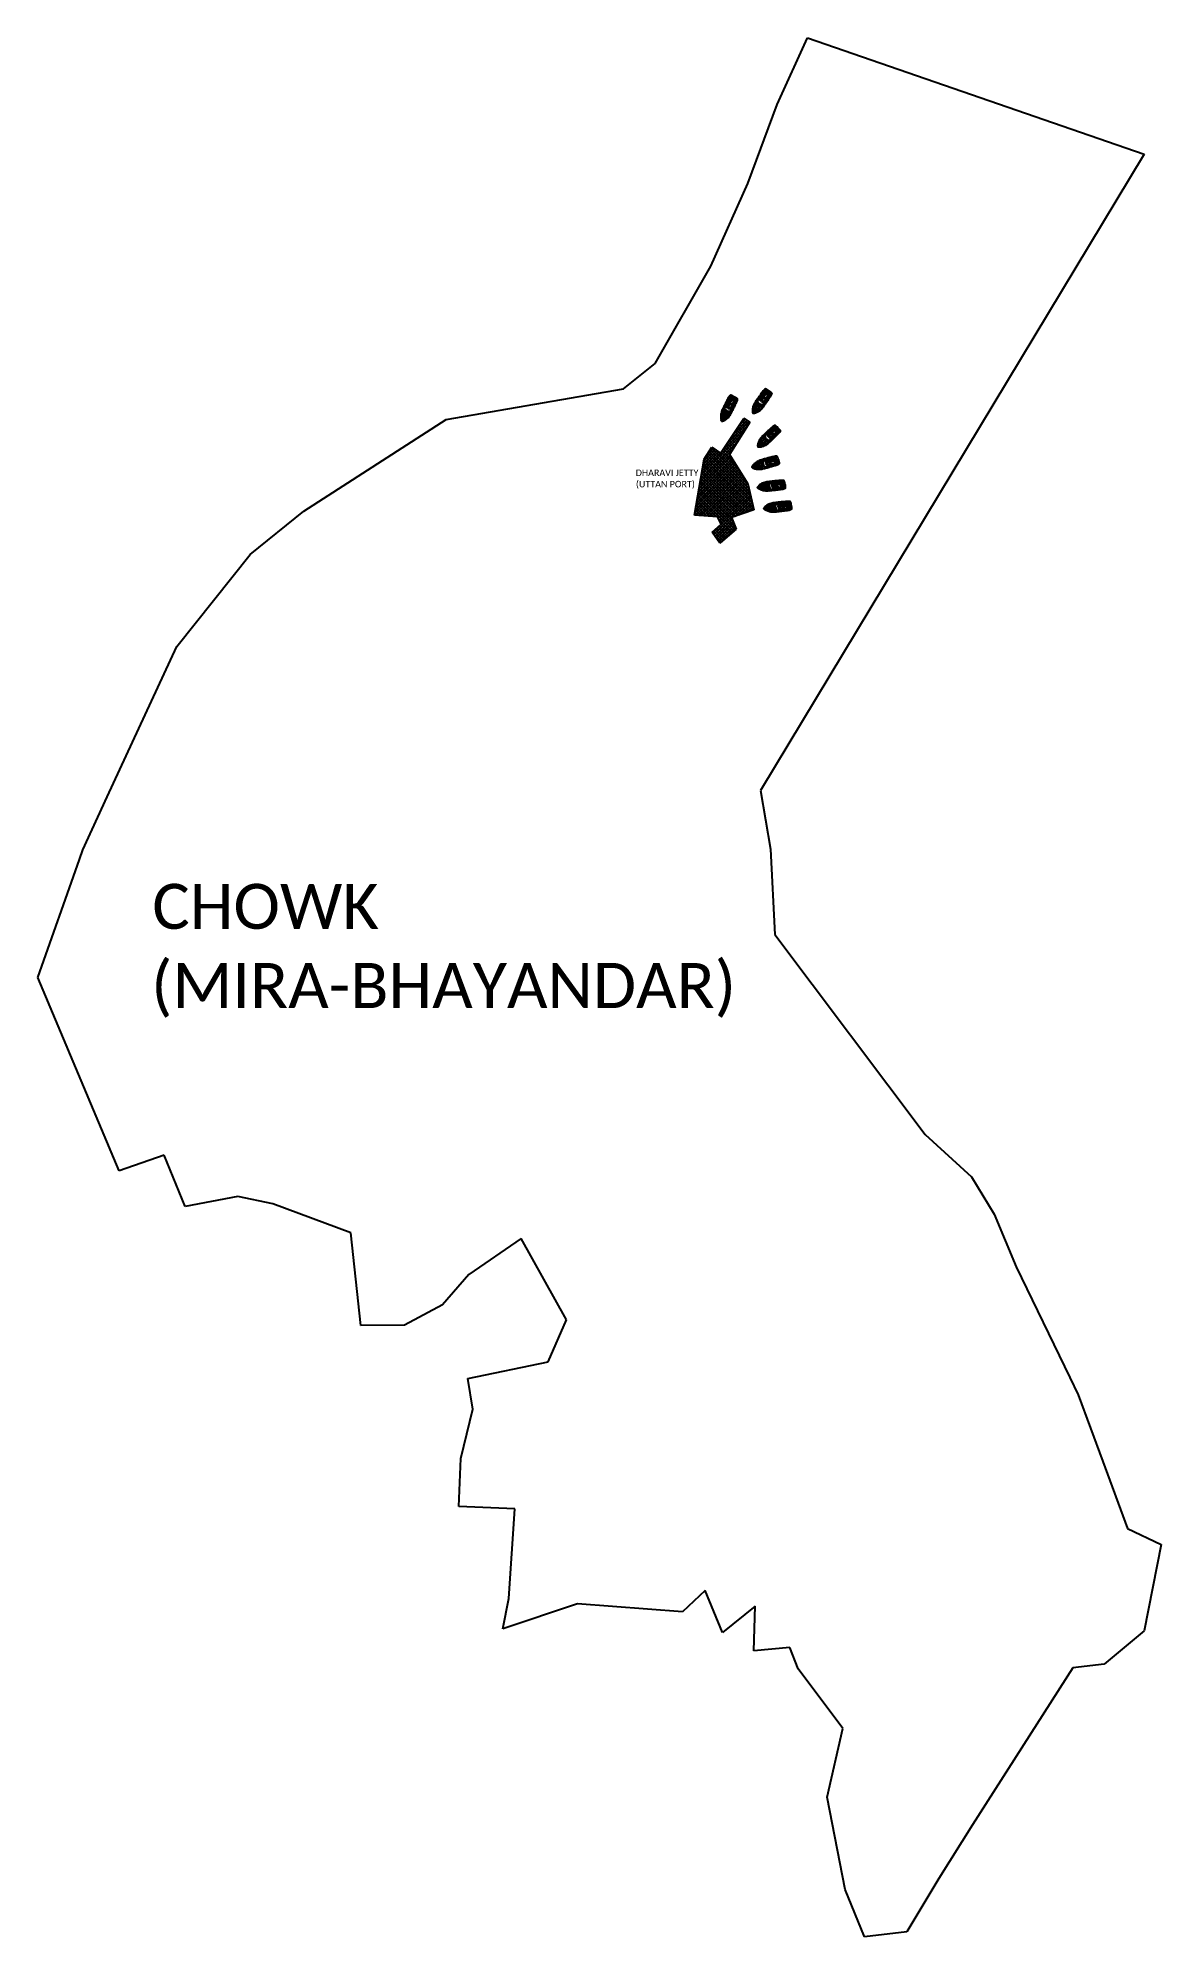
# Model space of a CAD drawing. Header units: metres. Extents: x 267138 to 268884, y 2134208 to 2137159.
import ezdxf

# ---------------------------------------------------------------- set-up
doc = ezdxf.new("R2010")
doc.units = ezdxf.units.M
for name, color, linetype in [('PORT', 5, 'Continuous'), ('PORT TEXT', 7, 'Continuous'), ('VILLAGE NAME', 250, 'Continuous')]:
    doc.layers.add(name, color=color, linetype=linetype)
doc.styles.get("Standard").update_dxf_attribs({"font": 'calibri.ttf'})

msp = doc.modelspace()

# ---------------------------------------------------------------- texts
at = {"layer": 'PORT TEXT'}
for s, p in [('DHARAVI JETTY', (268067, 2136478.2)), ('(UTTAN PORT)', (268067.3, 2136460.6))]:
    msp.add_text(s, height=10, dxfattribs=at).set_placement(p)
at = {"layer": 'VILLAGE NAME'}
for s, p in [('CHOWK', (267315.5, 2135774.4)), ('(MIRA-BHAYANDAR)', (267313.6, 2135651.4))]:
    msp.add_text(s, height=70, dxfattribs=at).set_placement(p)

# ---------------------------------------------------------------- linework, layer by layer
at = {"color": 3}
for p, q in [((268286.9, 2137055.5), (268333.8, 2137158.8)), ((268333.8, 2137158.8), (268857.3, 2136978.2)), ((268241.2, 2136932.9), (268286.9, 2137055.5)), ((268857.3, 2136978.2), (268260.8, 2135989.3)), ((268183.8, 2136804.3), (268241.2, 2136932.9)), ((268097.3, 2136653), (268183.8, 2136804.3)), ((268048.2, 2136613.5), (268097.3, 2136653)), ((267772.5, 2136565.9), (268048.2, 2136613.5)), ((267551.3, 2136423.7), (267772.5, 2136565.9)), ((267467.8, 2136356), (267551.3, 2136423.7)), ((267353.6, 2136213.1), (267467.8, 2136356)), ((267245.5, 2135979.5), (267353.6, 2136213.1)), ((267207.5, 2135897.2), (267245.5, 2135979.5)), ((268260.8, 2135989.3), (268276.7, 2135898.4)), ((267137.7, 2135699.1), (267202.1, 2135882.1)), ((267202.1, 2135882.1), (267207.5, 2135897.2)), ((268276.7, 2135898.4), (268283.1, 2135765.7)), ((268283.1, 2135765.7), (268517.2, 2135454.8)), ((267263.9, 2135398.4), (267137.7, 2135699.1)), ((267137.7, 2135699.1), (267137.7, 2135699.1)), ((268517.2, 2135454.8), (268588.8, 2135389)), ((267333.9, 2135422.8), (267263.9, 2135398.4)), ((267366.4, 2135343.1), (267333.9, 2135422.8)), ((268588.8, 2135389), (268624.2, 2135330.9)), ((267448.2, 2135358.5), (267366.4, 2135343.1)), ((267503, 2135347.2), (267448.2, 2135358.5)), ((267624.1, 2135302), (267503, 2135347.2)), ((268624.2, 2135330.9), (268658.4, 2135249.5)), ((267639.5, 2135158.3), (267624.1, 2135302)), ((267889.1, 2135293.2), (267807.8, 2135237.3)), ((267959.5, 2135166.8), (267889.1, 2135293.2)), ((267807.8, 2135237.3), (267766.8, 2135190.4)), ((268658.4, 2135249.5), (268741.8, 2135077.2)), ((267766.8, 2135190.4), (267707.5, 2135158.5)), ((267930.8, 2135101.5), (267959.5, 2135166.8)), ((267707.5, 2135158.5), (267639.5, 2135158.3)), ((267806.2, 2135075.7), (267930.8, 2135101.5)), ((267813.7, 2135028.1), (267806.2, 2135075.7)), ((268741.8, 2135077.2), (268754.9, 2135050.3)), ((268754.9, 2135050.3), (268793.1, 2134946.6)), ((267795.1, 2134951.6), (267813.7, 2135028.1)), ((267792.1, 2134876.8), (267795.1, 2134951.6)), ((268793.1, 2134946.6), (268831.3, 2134842.8)), ((267878.9, 2134873), (267792.1, 2134876.8)), ((267869.6, 2134734.1), (267878.9, 2134873)), ((268831.3, 2134842.8), (268883.6, 2134817.7)), ((268883.6, 2134817.7), (268857.6, 2134683.7)), ((267860.2, 2134686.5), (267869.6, 2134734.1)), ((267976.5, 2134725.8), (267860.2, 2134686.5)), ((268139.6, 2134713), (267976.5, 2134725.8)), ((268174.7, 2134746.3), (268139.6, 2134713)), ((268201.8, 2134681.2), (268174.7, 2134746.3)), ((268252.6, 2134721.9), (268201.8, 2134681.2)), ((268250.7, 2134652.7), (268252.6, 2134721.9)), ((268857.6, 2134683.7), (268795.2, 2134631.9)), ((268306.4, 2134657.7), (268250.7, 2134652.7)), ((268319.3, 2134624.7), (268306.4, 2134657.7)), ((268389.2, 2134531.7), (268319.3, 2134624.7)), ((268746.3, 2134626.2), (268590.5, 2134382.3)), ((268795.2, 2134631.9), (268746.3, 2134626.2)), ((268364.8, 2134425.4), (268389.2, 2134531.7)), ((268392.6, 2134281.5), (268364.8, 2134425.4)), ((268590.5, 2134382.3), (268538, 2134298.7)), ((268422.7, 2134207.9), (268392.6, 2134281.5)), ((268538, 2134298.7), (268488.3, 2134215.9)), ((268488.3, 2134215.9), (268422.7, 2134207.9))]:
    msp.add_line(p, q, dxfattribs=at)
at = {"color": 32, "true_color": 0xcd6928}
for p, q in [((268208.8, 2136587.4), (268207.2, 2136588.1)), ((268208.6, 2136586.9), (268207.2, 2136588.1)), ((268209.3, 2136586.9), (268208.9, 2136587.3)), ((268209.4, 2136586.9), (268209, 2136587.3)), ((268213.3, 2136590.1), (268209.1, 2136592.1)), ((268210, 2136586.8), (268209.1, 2136587.3)), ((268209.5, 2136586.9), (268210.1, 2136586.8)), ((268209.5, 2136586.8), (268210.1, 2136586.7)), ((268211.6, 2136586.1), (268210.1, 2136586.3)), ((268211.6, 2136586.1), (268210.3, 2136586.7)), ((268211.3, 2136590.3), (268210.5, 2136588.9)), ((268212.8, 2136593.6), (268210.6, 2136593.5)), ((268213, 2136595), (268211.2, 2136595.9)), ((268211.3, 2136585.4), (268211.6, 2136586.1)), ((268213.2, 2136592.6), (268211.5, 2136591.5)), ((268213.9, 2136596.3), (268212.7, 2136598)), ((268213.9, 2136584), (268216.4, 2136582.8)), ((268214.1, 2136584.3), (268216.6, 2136583.1)), ((268214.7, 2136601.8), (268214.7, 2136601.9)), ((268214.9, 2136596.6), (268214.9, 2136598.6)), ((268217.3, 2136585.6), (268215.5, 2136586.2)), ((268217.7, 2136587), (268215.8, 2136587.4)), ((268216.6, 2136597.2), (268217.4, 2136596.9)), ((268216.8, 2136597.5), (268217.5, 2136597.2)), ((268218.4, 2136596.4), (268217.4, 2136596.9)), ((268218.5, 2136596.7), (268217.5, 2136597.2)), ((268220.6, 2136595.2), (268219, 2136594.5)), ((268220.7, 2136592.2), (268219.1, 2136593.1)), ((268222.9, 2136597.8), (268223, 2136597.8)), ((268255.2, 2136583.8), (268253.8, 2136584.8)), ((268256.2, 2136585.3), (268254.7, 2136586.3)), ((268255.2, 2136583.8), (268256.6, 2136582.8)), ((268257.2, 2136586.7), (268255.7, 2136587.8)), ((268256.2, 2136585.3), (268257.7, 2136584.2)), ((268257.2, 2136586.7), (268258.7, 2136585.7)), ((268260.9, 2136598.2), (268259.5, 2136599.2)), ((268260.7, 2136597.8), (268259.5, 2136599.2)), ((268261.3, 2136597.6), (268260.9, 2136598.1)), ((268261.4, 2136597.7), (268261.1, 2136598.2)), ((268262, 2136597.5), (268261.1, 2136598.1)), ((268261.5, 2136597.6), (268262.1, 2136597.5)), ((268261.5, 2136597.5), (268262.1, 2136597.3)), ((268265.7, 2136600.1), (268262, 2136602.8)), ((268263.4, 2136596.5), (268262, 2136597)), ((268263.4, 2136596.5), (268262.2, 2136597.3)), ((268263.8, 2136600.8), (268262.8, 2136599.4)), ((268263, 2136595.9), (268263.4, 2136596.5)), ((268265.8, 2136603.7), (268263.6, 2136603.9)), ((268266.1, 2136602.7), (268264.2, 2136601.8)), ((268266.2, 2136605.1), (268264.6, 2136606.2)), ((268265.4, 2136594), (268267.7, 2136592.4)), ((268265.6, 2136594.3), (268267.9, 2136592.7)), ((268267.3, 2136606.3), (268266.4, 2136608.1)), ((268268.9, 2136595.1), (268267.4, 2136596)), ((268269.6, 2136596.5), (268267.8, 2136597.1)), ((268268.4, 2136606.4), (268268.7, 2136608.4)), ((268269, 2136611.5), (268269, 2136611.6)), ((268270.2, 2136606.7), (268270.9, 2136606.2)), ((268270.4, 2136607), (268271, 2136606.5)), ((268271.8, 2136605.6), (268270.9, 2136606.2)), ((268271.9, 2136605.9), (268271, 2136606.5)), ((268273.4, 2136601.1), (268272, 2136602.2)), ((268273.7, 2136604.1), (268272.1, 2136603.7)), ((268276.5, 2136606.3), (268276.5, 2136606.3)), ((268205.4, 2136572.3), (268203.9, 2136573)), ((268206.2, 2136573.9), (268204.6, 2136574.7)), ((268207, 2136575.4), (268205.3, 2136576.2)), ((268205.4, 2136572.3), (268207, 2136571.5)), ((268206.2, 2136573.9), (268207.8, 2136573.1)), ((268207, 2136575.4), (268208.6, 2136574.7)), ((268283.4, 2136554.9), (268283.4, 2136554.9)), ((268264.3, 2136530.5), (268263.1, 2136531.8)), ((268264.3, 2136530.5), (268265.5, 2136529.2)), ((268265.6, 2136531.7), (268264.4, 2136533)), ((268266.9, 2136532.9), (268265.6, 2136534.2)), ((268265.6, 2136531.7), (268266.9, 2136530.4)), ((268266.9, 2136532.9), (268268.1, 2136531.6)), ((268272.8, 2136543.5), (268271.6, 2136544.7)), ((268272.5, 2136543.1), (268271.6, 2136544.7)), ((268273.1, 2136542.8), (268272.9, 2136543.4)), ((268273.2, 2136542.8), (268273, 2136543.3)), ((268273.7, 2136542.5), (268273, 2136543.2)), ((268273.3, 2136542.7), (268273.8, 2136542.5)), ((268273.3, 2136542.6), (268273.8, 2136542.3)), ((268274.9, 2136541.2), (268273.6, 2136542)), ((268274.9, 2136541.2), (268273.9, 2136542.3)), ((268274.4, 2136540.8), (268274.9, 2136541.2)), ((268278, 2136544.4), (268274.8, 2136547.7)), ((268276.2, 2136545.3), (268275, 2136544.2)), ((268276.4, 2136538.4), (268278.3, 2136536.4)), ((268278.7, 2136547.9), (268276.6, 2136548.5)), ((268276.6, 2136538.7), (268278.5, 2136536.6)), ((268278.8, 2136546.8), (268276.8, 2136546.3)), ((268279.4, 2136549.1), (268278.1, 2136550.5)), ((268280.1, 2136538.7), (268278.7, 2136539.9)), ((268281, 2136540), (268279.4, 2136540.9)), ((268280.7, 2136550), (268280.2, 2136552)), ((268281.8, 2136549.9), (268282.5, 2136551.8)), ((268283.6, 2136549.9), (268284.2, 2136549.3)), ((268283.9, 2136550.1), (268284.4, 2136549.5)), ((268285, 2136548.5), (268284.2, 2136549.3)), ((268285.2, 2136548.7), (268284.4, 2136549.5)), ((268285.6, 2136543.8), (268284.5, 2136545.1)), ((268286.6, 2136546.6), (268284.9, 2136546.5)), ((268289.7, 2136548.2), (268289.7, 2136548.2)), ((268257.7, 2136494.4), (268257.2, 2136496)), ((268257.7, 2136494.4), (268258.1, 2136492.7)), ((268259.4, 2136494.8), (268258.9, 2136496.6)), ((268259.4, 2136494.8), (268259.9, 2136493.1)), ((268261.1, 2136495.3), (268260.6, 2136497.1)), ((268261.1, 2136495.3), (268261.5, 2136493.6)), ((268271.2, 2136501.9), (268270.8, 2136503.5)), ((268270.8, 2136501.6), (268270.8, 2136503.5)), ((268271.2, 2136501.1), (268271.2, 2136501.7)), ((268271.3, 2136501.1), (268271.3, 2136501.7)), ((268271.6, 2136500.6), (268271.3, 2136501.5)), ((268271.3, 2136500.9), (268271.6, 2136500.4)), ((268271.3, 2136500.9), (268271.6, 2136500.5)), ((268272.1, 2136498.9), (268271.3, 2136500.2)), ((268271.4, 2136498.7), (268272.1, 2136498.9)), ((268272.1, 2136498.9), (268271.7, 2136500.3)), ((268272.1, 2136495.7), (268272.8, 2136493)), ((268272.4, 2136495.8), (268273.1, 2136493.1)), ((268275.1, 2136501.9), (268273.5, 2136501.5)), ((268275.5, 2136494.3), (268274.8, 2136496)), ((268276.2, 2136500.2), (268275, 2136504.7)), ((268276.9, 2136494.9), (268275.9, 2136496.5)), ((268278.1, 2136502), (268276.1, 2136502.5)), ((268278.5, 2136503), (268277, 2136504.5)), ((268279.7, 2136503.7), (268279.2, 2136505.6)), ((268281.3, 2136503.9), (268281.8, 2136505.9)), ((268282.2, 2136503.3), (268283.7, 2136504.7)), ((268282.7, 2136496.1), (268282.3, 2136497.8)), ((268284.9, 2136498.2), (268283.3, 2136498.9)), ((268283.8, 2136502.5), (268284, 2136501.7)), ((268284.3, 2136500.6), (268284, 2136501.7)), ((268284.1, 2136502.6), (268284.4, 2136501.8)), ((268284.6, 2136500.7), (268284.4, 2136501.8)), ((268285.9, 2136507), (268286, 2136507)), ((268288.4, 2136498.1), (268288.4, 2136498.1)), ((268280.8, 2136466.4), (268281.1, 2136468.2)), ((268281.6, 2136463.5), (268281, 2136464.9)), ((268281.3, 2136466.5), (268281.1, 2136468.2)), ((268281.1, 2136465.8), (268281.2, 2136466.4)), ((268281.1, 2136465.6), (268281.4, 2136465)), ((268281.2, 2136465.8), (268281.3, 2136466.3)), ((268281.2, 2136465.6), (268281.5, 2136465.1)), ((268281.4, 2136465.2), (268281.3, 2136466.2)), ((268281.6, 2136463.5), (268281.4, 2136464.9)), ((268285.1, 2136466), (268283.5, 2136465.8)), ((268285.9, 2136464.1), (268285.4, 2136468.7)), ((268288, 2136465.5), (268286.2, 2136466.4)), ((268288.6, 2136466.5), (268287.3, 2136468.2)), ((268290, 2136467), (268289.7, 2136469)), ((268291.5, 2136467), (268292.3, 2136468.8)), ((268292.4, 2136466.2), (268294, 2136467.3)), ((268293.8, 2136465.1), (268293.9, 2136464.3)), ((268294.1, 2136465.1), (268294.2, 2136464.3)), ((268296.6, 2136469.2), (268296.6, 2136469.2)), ((268266.7, 2136461.3), (268266.5, 2136463.1)), ((268266.7, 2136461.3), (268266.9, 2136459.6)), ((268268.4, 2136461.5), (268268.2, 2136463.3)), ((268268.4, 2136461.5), (268268.6, 2136459.7)), ((268270.2, 2136461.7), (268270, 2136463.5)), ((268270.2, 2136461.7), (268270.4, 2136459.9)), ((268280.9, 2136463.4), (268281.6, 2136463.5)), ((268281.1, 2136460.3), (268281.4, 2136457.6)), ((268281.4, 2136460.4), (268281.7, 2136457.6)), ((268284.2, 2136458.4), (268283.8, 2136460.1)), ((268285.7, 2136458.8), (268285, 2136460.5)), ((268290.6, 2136433.7), (268290.8, 2136435.6)), ((268291, 2136433.9), (268290.8, 2136435.6)), ((268291.7, 2136459), (268291.6, 2136460.7)), ((268294.1, 2136460.7), (268292.7, 2136461.6)), ((268294, 2136463.2), (268293.9, 2136464.3)), ((268294.3, 2136463.2), (268294.2, 2136464.3)), ((268295.7, 2136431.4), (268295.2, 2136436)), ((268298.4, 2136433.8), (268297.1, 2136435.5)), ((268297.6, 2136460.1), (268297.6, 2136460)), ((268299.7, 2136434.3), (268299.5, 2136436.3)), ((268301.3, 2136434.3), (268302.1, 2136436.2)), ((268306.4, 2136436.5), (268306.4, 2136436.5)), ((268276.4, 2136428.7), (268276.3, 2136430.4)), ((268276.4, 2136428.7), (268276.6, 2136426.9)), ((268278.2, 2136428.8), (268278, 2136430.6)), ((268278.2, 2136428.8), (268278.4, 2136427.1)), ((268279.9, 2136429), (268279.7, 2136430.8)), ((268279.9, 2136429), (268280.1, 2136427.2)), ((268290.7, 2136430.7), (268291.4, 2136430.8)), ((268291.4, 2136430.8), (268290.8, 2136432.2)), ((268290.8, 2136427.7), (268291.1, 2136424.9)), ((268290.9, 2136433.1), (268291, 2136433.7)), ((268290.9, 2136432.9), (268291.2, 2136432.3)), ((268291, 2136433.1), (268291.1, 2136433.6)), ((268291, 2136432.9), (268291.2, 2136432.4)), ((268291.2, 2136432.5), (268291.1, 2136433.5)), ((268291.4, 2136430.8), (268291.2, 2136432.2)), ((268291.2, 2136427.7), (268291.5, 2136424.9)), ((268294.8, 2136433.3), (268293.2, 2136433.1)), ((268294, 2136425.7), (268293.6, 2136427.5)), ((268295.5, 2136426.1), (268294.7, 2136427.8)), ((268297.8, 2136432.9), (268295.9, 2136433.7)), ((268301.4, 2136426.3), (268301.3, 2136428.1)), ((268302.1, 2136433.5), (268303.8, 2136434.6)), ((268303.9, 2136428), (268302.5, 2136429)), ((268303.5, 2136432.4), (268303.6, 2136431.6)), ((268303.7, 2136430.5), (268303.6, 2136431.6)), ((268303.9, 2136432.5), (268304, 2136431.6)), ((268304.1, 2136430.6), (268304, 2136431.6)), ((268307.3, 2136427.4), (268307.4, 2136427.4))]:
    msp.add_line(p, q, dxfattribs=at)
for points in [[(268273.9, 2136610.6, 0.01736), (268270.5, 2136612.8, 0.12634), (268268.7, 2136613.5, 0.172899), (268266.5, 2136612, 0.013884), (268265.1, 2136610.3, 0.008973), (268263.2, 2136607.8, 0.01509), (268261.1, 2136604.9, -0.002245), (268257.9, 2136600.4, 0.003342), (268254.4, 2136595.4, 0.016984), (268252.1, 2136592, 0.024546), (268250.6, 2136589.2, 0.067942), (268249.1, 2136585.6, 0.033948), (268248.6, 2136582.9, 0.022001), (268248.3, 2136580.3, 0.042872), (268248.4, 2136577.8, 0.059514), (268248.7, 2136576.4, 0.046364), (268249, 2136575.8, 0.104882), (268249.3, 2136575.4, 0.104882)], [(268269.3, 2136612.4, 0.164393), (268268.6, 2136612.8, 0.188684), (268267.4, 2136612.6, 0.10758), (268265.7, 2136611.1)], [(268219.7, 2136601.7, 0.01736), (268216, 2136603.4, 0.12634), (268214.1, 2136603.7, 0.172899), (268212.1, 2136601.9, 0.013884), (268211.1, 2136600, 0.008973), (268209.6, 2136597.2, 0.01509), (268207.9, 2136594, -0.002245), (268205.5, 2136589.1, 0.003342), (268202.8, 2136583.6, 0.016984), (268201.1, 2136579.8, 0.024546), (268200.1, 2136576.9, 0.067942), (268199.2, 2136573, 0.033948), (268199.1, 2136570.3, 0.022001), (268199.2, 2136567.7, 0.042872), (268199.7, 2136565.3, 0.059514), (268200.2, 2136563.9, 0.046364), (268200.6, 2136563.3, 0.104882), (268201, 2136563, 0.104882)], [(268209.9, 2136596.8, -0.006425), (268208.4, 2136593.8, -0.002217), (268206, 2136588.8, 0.003368), (268203.2, 2136583.3, 0.024633), (268201.6, 2136579.8, 0.015037), (268200.8, 2136577.3, 0.025439), (268200.4, 2136576, 0.013843), (268199.7, 2136573, 0.040266), (268199.5, 2136570.2, 0.016729), (268199.8, 2136567.6, 0.029739), (268200.4, 2136565, -0.01525), (268200.9, 2136563.9, 0.132389), (268201, 2136563.7, 0.028442), (268201, 2136563.6, 0.028442)], [(268210, 2136596.8, -0.006424), (268208.4, 2136593.8, -0.002217), (268206, 2136588.8, 0.003368), (268203.3, 2136583.3, 0.024633), (268201.6, 2136579.8, 0.015038), (268200.8, 2136577.3, 0.025461), (268200.4, 2136575.9, 0.013839), (268199.8, 2136573, 0.040238), (268199.6, 2136570.2, 0.016715), (268199.8, 2136567.6, 0.029693), (268200.4, 2136565.1, -0.015234), (268200.9, 2136563.9, 0.134036), (268201, 2136563.7, 0.024879), (268201.1, 2136563.7, 0.024879)], [(268219.7, 2136601.7, -0.01736), (268223.3, 2136599.8, -0.12634), (268224.8, 2136598.5, -0.172899), (268224.6, 2136595.9, -0.013884), (268223.7, 2136593.9, -0.008973), (268222.4, 2136591, -0.01509), (268221, 2136587.7, 0.002245), (268218.6, 2136582.7, -0.003342), (268215.9, 2136577.2, -0.016984), (268214, 2136573.6, -0.024546), (268212.4, 2136570.9, -0.067942), (268209.9, 2136567.8, -0.033948), (268207.8, 2136566, -0.022001), (268205.7, 2136564.5, -0.042872), (268203.5, 2136563.4, -0.059514), (268202.1, 2136563, -0.046364), (268201.4, 2136563, -0.104882), (268201, 2136563, -0.104882)], [(268221.9, 2136591, 0.006425), (268220.5, 2136587.9, 0.002217), (268218.1, 2136582.9, -0.003368), (268215.5, 2136577.4, -0.024633), (268213.7, 2136573.9, -0.015037), (268212.3, 2136571.7, -0.025439), (268211.5, 2136570.6, -0.013843), (268209.6, 2136568.2, -0.040266), (268207.5, 2136566.4, -0.016729), (268205.3, 2136564.9, -0.029739), (268202.9, 2136563.8, 0.01525), (268201.7, 2136563.5, -0.132389), (268201.4, 2136563.5, -0.028442), (268201.4, 2136563.5, -0.028442)], [(268221.9, 2136591, 0.006424), (268220.5, 2136587.9, 0.002217), (268218.1, 2136583, -0.003368), (268215.4, 2136577.4, -0.024633), (268213.7, 2136573.9, -0.015038), (268212.3, 2136571.8, -0.025461), (268211.4, 2136570.6, -0.013839), (268209.5, 2136568.3, -0.040238), (268207.5, 2136566.4, -0.016715), (268205.3, 2136565, -0.029693), (268202.9, 2136563.9, 0.015234), (268201.7, 2136563.5, -0.134036), (268201.5, 2136563.5, -0.024879), (268201.4, 2136563.5, -0.024879)], [(268202.1, 2136579.3), (268202.6, 2136580.6), (268203.3, 2136582.2), (268204.5, 2136584.6), (268206.2, 2136588), (268208.9, 2136593.5, 0.002601), (268210.4, 2136596.4, -0.004411), (268211.7, 2136598.9, -0.013009), (268212.6, 2136600.5, -0.113396), (268213.4, 2136601.3, -0.146005), (268214, 2136601.5, -1.595219)], [(268202.1, 2136579.3), (268202.7, 2136580.6), (268203.4, 2136582.2), (268204.6, 2136584.6), (268206.2, 2136588), (268208.9, 2136593.4, 0.002601), (268210.4, 2136596.4, -0.004411), (268211.7, 2136598.9, -0.013003), (268212.7, 2136600.5, -0.113337), (268213.4, 2136601.3, -0.144821), (268214, 2136601.4, -0.138987)], [(268202.1, 2136579.3), (268202.7, 2136580.6), (268203.4, 2136582.1), (268204.6, 2136584.6), (268206.3, 2136588), (268209, 2136593.4, 0.002601), (268210.5, 2136596.3, -0.00441), (268211.8, 2136598.8, -0.012997), (268212.7, 2136600.5, -0.113276), (268213.5, 2136601.2, -0.142458), (268214, 2136601.4, -0.142458)], [(268202.2, 2136579.2), (268202.8, 2136580.6), (268203.5, 2136582.1), (268204.7, 2136584.6), (268206.4, 2136588), (268209.1, 2136593.4, 0.002601), (268210.6, 2136596.3, -0.00441), (268211.8, 2136598.8, -0.002867), (268212, 2136599.2, -0.002867)], [(268217, 2136598.2), (268216.1, 2136598.6, 0.202722), (268212.8, 2136598.7, 0.178768), (268211.6, 2136597.7, -0.010028), (268210.2, 2136594.9, 0.005356), (268207.9, 2136590.4, 0.016605), (268206.2, 2136586.7, -0.018921), (268204.4, 2136582.8, 0.925873), (268204.5, 2136582.7, 0.041202), (268204.9, 2136583.4, 0.024461), (268206, 2136585.6, -0.012888), (268208.1, 2136589.8, 0.019359), (268209.2, 2136592.3, -0.002375), (268210.6, 2136595.2, 0.006386), (268211.5, 2136597, 0.013656), (268211.8, 2136597.7, 0.862706), (268211.7, 2136597.8, -0.648089)], [(268211.7, 2136597.8, 0.016488), (268211.6, 2136597.6, -0.010023), (268210.2, 2136594.9, 0.005356), (268208, 2136590.4, 0.016607), (268206.3, 2136586.7, -0.018921), (268204.4, 2136582.8, -0.01143), (268204.4, 2136582.8, 0.913283), (268204.5, 2136582.8, 0.041174), (268204.9, 2136583.4, 0.024478), (268206, 2136585.6, -0.012889), (268208, 2136589.8, 0.019362), (268209.2, 2136592.3, -0.002377), (268210.5, 2136595.2, 0.006391), (268211.4, 2136597, 0.013664), (268211.8, 2136597.7, -0.000701), (268211.8, 2136597.7, 0.819976), (268211.7, 2136597.8, 0.819976)], [(268208.9, 2136579.3, -0.096403), (268206.5, 2136581.3, -0.040538), (268205, 2136583.4, -1.92312)], [(268210.8, 2136583.3, -0.033687), (268208.2, 2136585, -0.051879), (268206.6, 2136586.9, -1.92312)], [(268213.5, 2136589.4, -0.164009), (268213, 2136588.1, -0.407559), (268212.5, 2136588.1, 0.20466), (268210.8, 2136588.9, -0.28657), (268210.4, 2136589.1, 0.198759), (268208.7, 2136590, -0.45148), (268208.3, 2136590.3, -1.463971)], [(268213.8, 2136589.9, -0.291269), (268213.5, 2136589.4, -0.299867), (268213.2, 2136589.5, 0.273478), (268211.5, 2136590.3, -0.28657), (268211.1, 2136590.5, 0.198759), (268209.4, 2136591.5, -0.45148), (268209, 2136591.8, -1.463971)], [(268209.9, 2136596.8, 0.002942), (268211, 2136599, -0.002013), (268211.7, 2136600.4, -0.130442), (268212.5, 2136601.3, -0.261246), (268214.1, 2136601.7, -0.209197)], [(268210, 2136596.8, 0.002941), (268211.1, 2136599, -0.002014), (268211.8, 2136600.4, -0.130992), (268212.5, 2136601.2, -0.261832), (268214.1, 2136601.7, -0.261832)], [(268211, 2136583.2), (268211.7, 2136584.5, 0.462925), (268211.3, 2136585.4), (268210.2, 2136585.9)], [(268210.8, 2136583.3, 0.033687), (268213.7, 2136582.4, 0.051879), (268216.2, 2136582.3, 1.92312)], [(268215.5, 2136599.7, 0.043334), (268214.4, 2136600, 0.18333), (268212.5, 2136599.6, 0.123985), (268211.7, 2136598.5, -0.015377), (268211.2, 2136597.7)], [(268214.8, 2136602.7, 0.164393), (268214.1, 2136603, 0.188684), (268212.9, 2136602.6, 0.10758), (268211.5, 2136600.8)], [(268211.7, 2136584.5), (268211.9, 2136585, 0.545737), (268211.5, 2136585.9, 0.282905)], [(268211.9, 2136585), (268212, 2136585.2, 0.516839), (268211.6, 2136586.1, 0.282905)], [(268215.5, 2136599.8, 0.043195), (268214.4, 2136600, 0.183415), (268212.5, 2136599.6, 0.094511), (268211.8, 2136598.8)], [(268217, 2136598.2), (268216.9, 2136597.8), (268216.4, 2136596.7, -0.448043), (268215.6, 2136596.4, 0.025561), (268215, 2136596.6, 0.15676), (268214.3, 2136596.6, 0.144288), (268213.9, 2136596.3, 0.079427), (268213.2, 2136595.5, 0.054179), (268212.8, 2136594.5, 0.127294), (268212.8, 2136593.6, -0.025195), (268212.9, 2136593, 0.112656), (268213.2, 2136592.6, 0.061652), (268213.7, 2136592.3, -0.222278), (268214, 2136591.9, -0.049109), (268214.1, 2136591.4, -0.09997), (268214.2, 2136590.9, -0.045992), (268213.9, 2136590.2), (268213.8, 2136589.9)], [(268212.9, 2136574.1), (268213.6, 2136575.3), (268214.3, 2136576.8), (268215.5, 2136579.3), (268217.2, 2136582.7), (268219.7, 2136588.2, -0.002601), (268221.1, 2136591.2, 0.00441), (268222.3, 2136593.7, 0.002867), (268222.5, 2136594.1, 0.002867)], [(268213, 2136574), (268213.7, 2136575.3), (268214.5, 2136576.8), (268215.7, 2136579.3), (268217.3, 2136582.7), (268219.9, 2136588.1, -0.002601), (268221.3, 2136591.1, 0.004411), (268222.4, 2136593.7, 0.013003), (268223.1, 2136595.4, 0.113337), (268223.3, 2136596.5, 0.144821), (268223, 2136597.1, 0.138987)], [(268213, 2136574), (268213.7, 2136575.3), (268214.4, 2136576.8), (268215.6, 2136579.3), (268217.3, 2136582.7), (268219.8, 2136588.1, -0.002601), (268221.2, 2136591.1, 0.00441), (268222.4, 2136593.7, 0.012997), (268223.1, 2136595.5, 0.113276), (268223.2, 2136596.5, 0.142458), (268223, 2136597, 0.142458)], [(268213.1, 2136574), (268213.8, 2136575.2), (268214.5, 2136576.8), (268215.7, 2136579.2), (268217.3, 2136582.6), (268219.9, 2136588.1, -0.002601), (268221.3, 2136591.1, 0.004411), (268222.5, 2136593.6, 0.013009), (268223.2, 2136595.4, 0.113396), (268223.3, 2136596.5, 0.146005), (268223, 2136597.1, 1.595219)], [(268213.8, 2136589.9), (268215.6, 2136589, 0.158322), (268217.1, 2136590.6, -0.417676), (268217.8, 2136590.9), (268219.9, 2136589.9)], [(268218.7, 2136597.4), (268219.5, 2136597, -0.202722), (268221.7, 2136594.5, -0.178768), (268221.6, 2136592.8, 0.010028), (268220.3, 2136590, -0.005356), (268218.1, 2136585.5, -0.016605), (268216.3, 2136581.8, 0.018921), (268214.4, 2136578, -0.925873), (268214.2, 2136578, -0.041202), (268214.5, 2136578.8, -0.024461), (268215.5, 2136580.9, 0.012888), (268217.6, 2136585.2, -0.019359), (268218.8, 2136587.6, 0.002375), (268220.2, 2136590.5, -0.006386), (268221.1, 2136592.3, -0.013656), (268221.5, 2136593, -0.862706), (268221.6, 2136593, 0.648089)], [(268221.6, 2136593, -0.016488), (268221.5, 2136592.9, 0.010023), (268220.2, 2136590.1, -0.005356), (268218.1, 2136585.5, -0.016607), (268216.2, 2136581.8, 0.018921), (268214.3, 2136578, 0.01143), (268214.3, 2136578, -0.913283), (268214.2, 2136578, -0.041174), (268214.5, 2136578.7, -0.024478), (268215.6, 2136580.9, 0.012889), (268217.6, 2136585.2, -0.019362), (268218.8, 2136587.6, 0.002377), (268220.3, 2136590.5, -0.006391), (268221.2, 2136592.3, -0.013664), (268221.5, 2136593, 0.000701), (268221.5, 2136593, -0.819976), (268221.6, 2136593, -0.819976)], [(268219, 2136588), (268217.1, 2136589, -0.406088), (268216.9, 2136590.2)], [(268220.8, 2136597.2, -0.043334), (268221.7, 2136596.4, -0.18333), (268222.5, 2136594.8, -0.123985), (268222.2, 2136593.4, 0.015377), (268221.8, 2136592.5)], [(268220.8, 2136597.2, -0.043195), (268221.7, 2136596.5, -0.183415), (268222.6, 2136594.8, -0.094511), (268222.4, 2136593.7)], [(268221.9, 2136591, -0.002942), (268223, 2136593.2, 0.002013), (268223.6, 2136594.6, 0.130442), (268223.9, 2136595.8, 0.261246), (268223.2, 2136597.3, 0.209197)], [(268221.9, 2136591, -0.002941), (268222.9, 2136593.2, 0.002014), (268223.6, 2136594.6, 0.130992), (268223.8, 2136595.8, 0.261832), (268223.2, 2136597.3, 0.261832)], [(268223.5, 2136598.5, -0.164393), (268224.2, 2136598.1, -0.188684), (268224.6, 2136596.9, -0.10758), (268224.1, 2136594.7)], [(268263.5, 2136607.4, -0.006425), (268261.5, 2136604.6, -0.002217), (268258.3, 2136600.1, 0.003368), (268254.7, 2136595.1, 0.024633), (268252.6, 2136591.8, 0.015037), (268251.4, 2136589.6, 0.025439), (268250.7, 2136588.3, 0.013843), (268249.6, 2136585.5, 0.040266), (268249, 2136582.8, 0.016729), (268248.8, 2136580.1, 0.029739), (268249.1, 2136577.5, -0.01525), (268249.3, 2136576.3, 0.132389), (268249.4, 2136576.1, 0.028442), (268249.5, 2136576, 0.028442)], [(268263.5, 2136607.3, -0.006424), (268261.5, 2136604.6, -0.002217), (268258.3, 2136600.1, 0.003368), (268254.8, 2136595, 0.024633), (268252.6, 2136591.8, 0.015038), (268251.4, 2136589.5, 0.025461), (268250.8, 2136588.3, 0.013839), (268249.7, 2136585.5, 0.040238), (268249.1, 2136582.8, 0.016715), (268248.9, 2136580.1, 0.029693), (268249.1, 2136577.5, -0.015234), (268249.4, 2136576.3, 0.134036), (268249.4, 2136576.1, 0.024879), (268249.5, 2136576, 0.024879)], [(268273.9, 2136610.6, -0.01736), (268277.2, 2136608.2, -0.12634), (268278.4, 2136606.7, -0.172899), (268277.8, 2136604.1, -0.013884), (268276.6, 2136602.3, -0.008973), (268274.9, 2136599.6, -0.01509), (268272.9, 2136596.6, 0.002245), (268269.8, 2136592.1, -0.003342), (268266.3, 2136587, -0.016984), (268263.8, 2136583.7, -0.024546), (268261.8, 2136581.4, -0.067942), (268258.8, 2136578.8, -0.033948), (268256.5, 2136577.3, -0.022001), (268254.2, 2136576.2, -0.042872), (268251.9, 2136575.4, -0.059514), (268250.4, 2136575.2, -0.046364), (268249.7, 2136575.3, -0.104882), (268249.3, 2136575.4, -0.104882)], [(268252.9, 2136591.3, 0.031596), (268251.8, 2136589.3, 0.004928), (268251.2, 2136587.9, 0.02844), (268250.3, 2136585.5, 0.042875), (268249.8, 2136582.9, 0.035347), (268249.5, 2136580.2, 0.024093), (268249.6, 2136577.8, 0.079837), (268249.8, 2136576.5)], [(268253, 2136591.3, 0.031592), (268251.9, 2136589.3, 0.004926), (268251.3, 2136587.9, 0.028436), (268250.4, 2136585.4, 0.042895), (268249.8, 2136582.9, 0.035363), (268249.6, 2136580.2, 0.024111), (268249.6, 2136577.8, 0.077658), (268249.8, 2136576.5, 0.077658)], [(268253, 2136591.3, 0.031588), (268251.9, 2136589.3, 0.004924), (268251.3, 2136587.9, 0.028433), (268250.4, 2136585.4, 0.042917), (268249.9, 2136582.8, 0.035379), (268249.6, 2136580.2, 0.02413), (268249.7, 2136577.8, 0.075408), (268249.9, 2136576.6, 0.075408)], [(268274.4, 2136599.7, 0.006425), (268272.5, 2136596.9, 0.002217), (268269.4, 2136592.4, -0.003368), (268265.9, 2136587.3, -0.024633), (268263.6, 2136584.1, -0.015037), (268261.9, 2136582.2, -0.025439), (268260.9, 2136581.2, -0.013843), (268258.6, 2136579.2, -0.040266), (268256.3, 2136577.7, -0.016729), (268253.9, 2136576.6, -0.029739), (268251.3, 2136575.9, 0.01525), (268250.1, 2136575.7, -0.132389), (268249.8, 2136575.8, -0.028442), (268249.7, 2136575.8, -0.028442)], [(268253.1, 2136591.2, 0.031581), (268252, 2136589.2, 0.00492), (268251.4, 2136587.9, 0.028426), (268250.5, 2136585.4, 0.042959), (268250, 2136582.8, 0.035411), (268249.7, 2136580.2, 0.028829), (268249.8, 2136578.2, 0.092336), (268250.1, 2136576.9, 0.080328)], [(268274.4, 2136599.7, 0.006424), (268272.5, 2136596.9, 0.002217), (268269.4, 2136592.4, -0.003368), (268265.8, 2136587.3, -0.024633), (268263.6, 2136584.2, -0.015038), (268261.8, 2136582.2, -0.025461), (268260.8, 2136581.2, -0.013839), (268258.6, 2136579.2, -0.040238), (268256.2, 2136577.7, -0.016715), (268253.9, 2136576.7, -0.029693), (268251.3, 2136576, 0.015234), (268250.1, 2136575.8, -0.134036), (268249.8, 2136575.8, -0.024879), (268249.8, 2136575.8, -0.024879)], [(268263, 2136584.3, -0.031596), (268261.5, 2136582.6, -0.004928), (268260.4, 2136581.5, -0.02844), (268258.4, 2136579.8, -0.042875), (268256.1, 2136578.4, -0.035347), (268253.7, 2136577.3, -0.024093), (268251.4, 2136576.5, -0.079837), (268250.1, 2136576.3)], [(268262.9, 2136584.3, -0.031592), (268261.4, 2136582.6, -0.004926), (268260.4, 2136581.6, -0.028436), (268258.3, 2136579.9, -0.042895), (268256.1, 2136578.5, -0.035363), (268253.7, 2136577.3, -0.024111), (268251.4, 2136576.6, -0.077658), (268250.1, 2136576.3, -0.077658)], [(268262.9, 2136584.4, -0.031588), (268261.4, 2136582.6, -0.004924), (268260.3, 2136581.6, -0.028433), (268258.3, 2136579.9, -0.042917), (268256, 2136578.5, -0.035379), (268253.7, 2136577.4, -0.02413), (268251.3, 2136576.6, -0.075408), (268250.2, 2136576.4, -0.075408)], [(268262.8, 2136584.4, -0.031581), (268261.3, 2136582.7, -0.00492), (268260.2, 2136581.7, -0.028426), (268258.2, 2136580, -0.042959), (268256, 2136578.6, -0.035411), (268253.6, 2136577.5, -0.028829), (268251.7, 2136576.8, -0.092336), (268250.4, 2136576.7, -0.080328)], [(268252.9, 2136591.3), (268253.7, 2136592.5), (268254.7, 2136593.9), (268256.2, 2136596.2), (268258.4, 2136599.3), (268261.9, 2136604.2, 0.002601), (268263.9, 2136606.9, -0.004411), (268265.5, 2136609.1, -0.013009), (268266.7, 2136610.6, -0.113396), (268267.6, 2136611.2, -0.146005), (268268.3, 2136611.3, -1.595219)], [(268253, 2136591.3), (268253.8, 2136592.5), (268254.7, 2136593.9), (268256.3, 2136596.2), (268258.5, 2136599.3), (268262, 2136604.2, 0.002601), (268263.9, 2136606.8, -0.004411), (268265.6, 2136609.1, -0.013003), (268266.8, 2136610.6, -0.113337), (268267.7, 2136611.2, -0.144821), (268268.3, 2136611.3, -0.138987)], [(268253, 2136591.3), (268253.8, 2136592.5), (268254.7, 2136593.9), (268256.3, 2136596.1), (268258.5, 2136599.2), (268262, 2136604.1, 0.002601), (268264, 2136606.8, -0.00441), (268265.6, 2136609, -0.012997), (268266.8, 2136610.5, -0.113276), (268267.7, 2136611.1, -0.142458), (268268.3, 2136611.2, -0.142458)], [(268253.1, 2136591.2), (268253.9, 2136592.4), (268254.8, 2136593.8), (268256.4, 2136596.1), (268258.6, 2136599.2), (268262.1, 2136604.1, 0.002601), (268264, 2136606.7, -0.00441), (268265.7, 2136609, -0.002867), (268266, 2136609.3, -0.002867)], [(268257.6, 2136591.4), (268256.3, 2136589.6, -0.483063), (268255.8, 2136591.3, -0.50024), (268257.6, 2136591.4, -0.418424)], [(268270.7, 2136607.5), (268269.9, 2136608.1, 0.202722), (268266.6, 2136608.8, 0.178768), (268265.3, 2136607.9, -0.010028), (268263.5, 2136605.4, 0.005356), (268260.5, 2136601.3, 0.016605), (268258.2, 2136597.9, -0.018921), (268255.8, 2136594.4, 0.925873), (268255.9, 2136594.3, 0.041202), (268256.4, 2136594.9, 0.024461), (268257.8, 2136596.9, -0.012888), (268260.6, 2136600.7, 0.019359), (268262.1, 2136603, -0.002375), (268263.9, 2136605.6, 0.006386), (268265, 2136607.3, 0.013656), (268265.5, 2136608, 0.862706), (268265.4, 2136608.1, -0.648089)], [(268265.4, 2136608, 0.016488), (268265.3, 2136607.9, -0.010023), (268263.5, 2136605.4, 0.005356), (268260.6, 2136601.3, 0.016607), (268258.3, 2136597.9, -0.018921), (268255.9, 2136594.4, -0.01143), (268255.9, 2136594.4, 0.913283), (268255.9, 2136594.3, 0.041174), (268256.4, 2136594.9, 0.024478), (268257.8, 2136596.9, -0.012889), (268260.5, 2136600.7, 0.019362), (268262, 2136603, -0.002377), (268263.8, 2136605.7, 0.006391), (268265, 2136607.3, 0.013664), (268265.4, 2136608, -0.000701), (268265.4, 2136608, 0.819976), (268265.4, 2136608, 0.819976)], [(268259.7, 2136590.2, -0.096403), (268257.6, 2136592.6, -0.040538), (268256.5, 2136594.9, -1.92312)], [(268262.2, 2136593.9, -0.033687), (268260, 2136596, -0.051879), (268258.7, 2136598.1, -1.92312)], [(268259.7, 2136590.2, 0.096403), (268262.6, 2136589.2, 0.040538), (268265.1, 2136588.8, 1.92312)], [(268261.5, 2136588.7), (268260.2, 2136586.9, 0.483063), (268261.9, 2136587, 0.50024), (268261.5, 2136588.7, 0.418424)], [(268265.9, 2136599.5, -0.164009), (268265.2, 2136598.2, -0.407559), (268264.7, 2136598.4, 0.20466), (268263.1, 2136599.3, -0.28657), (268262.7, 2136599.6, 0.198759), (268261.2, 2136600.8, -0.45148), (268260.8, 2136601.2, -1.463971)], [(268266.2, 2136599.9, -0.291269), (268265.9, 2136599.5, -0.299867), (268265.6, 2136599.6, 0.273478), (268264, 2136600.7, -0.28657), (268263.6, 2136600.9, 0.198759), (268262.1, 2136602.2, -0.45148), (268261.8, 2136602.5, -1.463971)], [(268262.4, 2136593.7), (268263.3, 2136594.9, 0.462925), (268263, 2136595.9), (268262, 2136596.5)], [(268262.2, 2136593.9, 0.033687), (268265, 2136592.5, 0.051879), (268267.4, 2136592, 1.92312)], [(268262.8, 2136584.4), (268263.7, 2136585.6), (268264.7, 2136586.9), (268266.2, 2136589.2), (268268.4, 2136592.3), (268271.8, 2136597.3, -0.002601), (268273.7, 2136600, 0.00441), (268275.2, 2136602.3, 0.002867), (268275.4, 2136602.7, 0.002867)], [(268262.9, 2136584.3), (268263.8, 2136585.5), (268264.8, 2136586.8), (268266.4, 2136589.1), (268268.5, 2136592.2), (268271.9, 2136597.2, -0.002601), (268273.8, 2136599.9, 0.004411), (268275.3, 2136602.3, 0.013003), (268276.3, 2136603.9, 0.113337), (268276.6, 2136604.9, 0.144821), (268276.5, 2136605.5, 0.138987)], [(268262.9, 2136584.4), (268263.8, 2136585.5), (268264.8, 2136586.9), (268266.3, 2136589.1), (268268.5, 2136592.2), (268271.9, 2136597.2, -0.002601), (268273.7, 2136600, 0.00441), (268275.3, 2136602.3, 0.012997), (268276.3, 2136603.9, 0.113276), (268276.6, 2136604.9, 0.142458), (268276.4, 2136605.5, 0.142458)], [(268263, 2136584.3), (268263.8, 2136585.5), (268264.8, 2136586.8), (268266.4, 2136589.1), (268268.6, 2136592.2), (268272, 2136597.2, -0.002601), (268273.8, 2136599.9, 0.004411), (268275.4, 2136602.2, 0.013009), (268276.4, 2136603.9, 0.113396), (268276.7, 2136604.9, 0.146005), (268276.5, 2136605.6, 1.595219)], [(268263.3, 2136594.9), (268263.6, 2136595.4, 0.545737), (268263.3, 2136596.3, 0.282905)], [(268263.6, 2136595.4), (268263.7, 2136595.6, 0.516839), (268263.4, 2136596.5, 0.282905)], [(268263.5, 2136607.4, 0.002942), (268264.9, 2136609.3, -0.002013), (268265.8, 2136610.6, -0.130442), (268266.7, 2136611.4, -0.261246), (268268.4, 2136611.5, -0.209197)], [(268263.5, 2136607.3, 0.002941), (268265, 2136609.3, -0.002014), (268265.9, 2136610.6, -0.130992), (268266.7, 2136611.3, -0.261832), (268268.4, 2136611.5, -0.261832)], [(268272.2, 2136606.5), (268272.9, 2136606, -0.202722), (268274.7, 2136603.2, -0.178768), (268274.4, 2136601.6, 0.010028), (268272.6, 2136599, -0.005356), (268269.8, 2136594.8, -0.016605), (268267.4, 2136591.5, 0.018921), (268264.9, 2136588.1, -0.925873), (268264.7, 2136588.1, -0.041202), (268265.1, 2136588.8, -0.024461), (268266.5, 2136590.8, 0.012888), (268269.2, 2136594.7, -0.019359), (268270.8, 2136596.9, 0.002375), (268272.7, 2136599.5, -0.006386), (268273.8, 2136601.1, -0.013656), (268274.3, 2136601.8, -0.862706), (268274.4, 2136601.7, 0.648089)], [(268269.5, 2136609.4, 0.043334), (268268.4, 2136609.8, 0.18333), (268266.5, 2136609.7, 0.123985), (268265.5, 2136608.8, -0.015377), (268264.8, 2136608)], [(268274.4, 2136601.7, -0.016488), (268274.3, 2136601.6, 0.010023), (268272.6, 2136599, -0.005356), (268269.7, 2136594.9, -0.016607), (268267.3, 2136591.5, 0.018921), (268264.8, 2136588.1, 0.01143), (268264.8, 2136588.1, -0.913283), (268264.8, 2136588.1, -0.041174), (268265.2, 2136588.8, -0.024478), (268266.5, 2136590.8, 0.012889), (268269.2, 2136594.6, -0.019362), (268270.8, 2136596.9, 0.002377), (268272.7, 2136599.4, -0.006391), (268273.9, 2136601.1, -0.013664), (268274.3, 2136601.8, 0.000701), (268274.3, 2136601.8, -0.819976), (268274.4, 2136601.7, -0.819976)], [(268269.5, 2136609.4, 0.043195), (268268.4, 2136609.8, 0.183415), (268266.5, 2136609.7, 0.094511), (268265.6, 2136609.1)], [(268270.7, 2136607.5), (268270.5, 2136607.2), (268269.8, 2136606.2, -0.448043), (268269.1, 2136606.1, 0.025561), (268268.5, 2136606.3, 0.15676), (268267.8, 2136606.4, 0.144288), (268267.3, 2136606.2, 0.079427), (268266.6, 2136605.6, 0.054179), (268266, 2136604.6, 0.127294), (268265.8, 2136603.7, -0.025195), (268265.8, 2136603.1, 0.112656), (268266.1, 2136602.7, 0.061652), (268266.5, 2136602.3, -0.222278), (268266.8, 2136601.9, -0.049109), (268266.8, 2136601.4, -0.09997), (268266.7, 2136600.9, -0.045992), (268266.4, 2136600.2), (268266.2, 2136599.9)], [(268266.2, 2136599.9), (268267.8, 2136598.7, 0.158322), (268269.6, 2136600.1, -0.417676), (268270.3, 2136600.3), (268272.3, 2136598.9)], [(268271.1, 2136597.3), (268269.3, 2136598.5, -0.406088), (268269.3, 2136599.7)], [(268274.3, 2136606, -0.043334), (268275, 2136605.1, -0.18333), (268275.6, 2136603.3, -0.123985), (268275.1, 2136602, 0.015377), (268274.6, 2136601.2)], [(268274.3, 2136606, -0.043195), (268275.1, 2136605.1, -0.183415), (268275.6, 2136603.3, -0.094511), (268275.3, 2136602.3)], [(268274.4, 2136599.7, -0.002942), (268275.8, 2136601.7, 0.002013), (268276.7, 2136603, 0.130442), (268277.1, 2136604.1, 0.261246), (268276.7, 2136605.8, 0.209197)], [(268274.4, 2136599.7, -0.002941), (268275.8, 2136601.7, 0.002014), (268276.6, 2136603, 0.130992), (268277, 2136604.1, 0.261832), (268276.6, 2136605.7, 0.261832)], [(268277.2, 2136606.9, -0.164393), (268277.7, 2136606.3, -0.188684), (268278, 2136605.1, -0.10758), (268277.1, 2136603.1)], [(268202.1, 2136579.3, 0.031596), (268201.3, 2136577.2, 0.004928), (268200.9, 2136575.7, 0.02844), (268200.4, 2136573.1, 0.042875), (268200.3, 2136570.5, 0.035347), (268200.4, 2136567.8, 0.024093), (268200.9, 2136565.4, 0.079837), (268201.3, 2136564.1)], [(268202.1, 2136579.3, 0.031592), (268201.3, 2136577.2, 0.004926), (268200.9, 2136575.7, 0.028436), (268200.4, 2136573.1, 0.042895), (268200.3, 2136570.5, 0.035363), (268200.5, 2136567.8, 0.024111), (268200.9, 2136565.4, 0.077658), (268201.3, 2136564.2, 0.077658)], [(268202.1, 2136579.3, 0.031588), (268201.4, 2136577.1, 0.004924), (268201, 2136575.7, 0.028433), (268200.5, 2136573.1, 0.042917), (268200.4, 2136570.5, 0.035379), (268200.5, 2136567.8, 0.02413), (268201, 2136565.4, 0.075408), (268201.4, 2136564.3, 0.075408)], [(268202.2, 2136579.2, 0.031581), (268201.5, 2136577.1, 0.00492), (268201.1, 2136575.7, 0.028426), (268200.6, 2136573.1, 0.042959), (268200.5, 2136570.5, 0.035411), (268200.6, 2136567.8, 0.028829), (268201, 2136565.8, 0.092336), (268201.6, 2136564.7, 0.080328)], [(268201.3, 2136567.6), (268201.7, 2136567.4, -0.382221), (268201.9, 2136567.1), (268201.6, 2136565.6, -0.786544), (268201.3, 2136565.5), (268200.8, 2136567.1, -0.616464), (268201.3, 2136567.6, -3.844907)], [(268213.1, 2136574, -0.031596), (268211.9, 2136572, -0.004928), (268211, 2136570.8, -0.02844), (268209.2, 2136568.8, -0.042875), (268207.2, 2136567.1, -0.035347), (268205, 2136565.6, -0.024093), (268202.8, 2136564.4, -0.079837), (268201.6, 2136564)], [(268213, 2136574, -0.031592), (268211.8, 2136572.1, -0.004926), (268210.9, 2136570.8, -0.028436), (268209.2, 2136568.9, -0.042895), (268207.2, 2136567.1, -0.035363), (268205, 2136565.6, -0.024111), (268202.8, 2136564.5, -0.077658), (268201.6, 2136564, -0.077658)], [(268213, 2136574, -0.031588), (268211.8, 2136572.1, -0.004924), (268210.9, 2136570.9, -0.028433), (268209.1, 2136568.9, -0.042917), (268207.1, 2136567.2, -0.035379), (268205, 2136565.7, -0.02413), (268202.8, 2136564.5, -0.075408), (268201.7, 2136564.1, -0.075408)], [(268212.9, 2136574.1, -0.031581), (268211.7, 2136572.1, -0.00492), (268210.8, 2136570.9, -0.028426), (268209.1, 2136569, -0.042959), (268207.1, 2136567.3, -0.035411), (268204.9, 2136565.8, -0.028829), (268203.1, 2136564.8, -0.092336), (268201.9, 2136564.5, -0.080328)], [(268204.3, 2136566.2), (268203.9, 2136566.4, 0.382221), (268203.5, 2136566.3), (268202.6, 2136565.1, 0.786544), (268202.7, 2136564.8), (268204.3, 2136565.4, 0.616464), (268204.3, 2136566.2, 3.844907)], [(268206.6, 2136580.1), (268205.7, 2136578.2, -0.483063), (268204.9, 2136579.7, -0.50024), (268206.6, 2136580.1, -0.418424)], [(268208.9, 2136579.3, 0.096403), (268211.9, 2136578.7, 0.040538), (268214.5, 2136578.8, 1.92312)], [(268210.9, 2136578.1), (268209.9, 2136576.1, 0.483063), (268211.6, 2136576.5, 0.50024), (268210.9, 2136578.1, 0.418424)], [(268250.4, 2136579.9), (268250.7, 2136579.7, -0.382221), (268250.9, 2136579.3), (268250.3, 2136577.9, -0.786544), (268250, 2136577.8), (268249.8, 2136579.5, -0.616464), (268250.4, 2136579.9, -3.844907)], [(268253.1, 2136578), (268252.8, 2136578.2, 0.382221), (268252.3, 2136578.3), (268251.2, 2136577.2, 0.786544), (268251.3, 2136576.9), (268252.9, 2136577.3, 0.616464), (268253.1, 2136578, 3.844907)], [(268288.1, 2136553, 0.01736), (268285.2, 2136555.8, 0.12634), (268283.5, 2136556.8, 0.172899), (268281, 2136555.8, 0.013884), (268279.4, 2136554.4, 0.008973), (268277, 2136552.3, 0.01509), (268274.4, 2136550, -0.002245), (268270.3, 2136546.2, 0.003342), (268265.9, 2136542, 0.016984), (268263, 2136539.1, 0.024546), (268261, 2136536.7, 0.067942), (268258.8, 2136533.4, 0.033948), (268257.7, 2136530.9, 0.022001), (268256.9, 2136528.4, 0.042872), (268256.5, 2136526, 0.059514), (268256.5, 2136524.5, 0.046364), (268256.7, 2136523.8, 0.104882), (268256.9, 2136523.4, 0.104882)], [(268263.6, 2136538.3), (268264.7, 2136539.3), (268265.9, 2136540.5), (268267.9, 2136542.4), (268270.6, 2136545), (268275, 2136549.1, 0.002601), (268277.5, 2136551.3, -0.004411), (268279.6, 2136553.2, -0.013009), (268281, 2136554.4, -0.113396), (268282, 2136554.8, -0.146005), (268282.7, 2136554.8, -1.595219)], [(268263.7, 2136538.2), (268264.7, 2136539.3), (268265.9, 2136540.5), (268267.9, 2136542.3), (268270.6, 2136544.9), (268275.1, 2136549.1, 0.002601), (268277.5, 2136551.3, -0.004411), (268279.6, 2136553.1, -0.013003), (268281.1, 2136554.4, -0.113337), (268282, 2136554.8, -0.144821), (268282.7, 2136554.7, -0.138987)], [(268263.7, 2136538.2), (268264.7, 2136539.2), (268265.9, 2136540.4), (268267.9, 2136542.3), (268270.7, 2136544.9), (268275.1, 2136549, 0.002601), (268277.6, 2136551.2, -0.00441), (268279.6, 2136553.1, -0.012997), (268281.1, 2136554.3, -0.113276), (268282.1, 2136554.7, -0.142458), (268282.6, 2136554.7, -0.142458)], [(268263.8, 2136538.1), (268264.8, 2136539.2), (268266, 2136540.4), (268268, 2136542.2), (268270.7, 2136544.8), (268275.2, 2136548.9, 0.002601), (268277.6, 2136551.2, -0.00441), (268279.7, 2136553, -0.002867), (268280, 2136553.3, -0.002867)], [(268277.2, 2136551.9, 0.002942), (268279, 2136553.5, -0.002013), (268280.1, 2136554.6, -0.130442), (268281.1, 2136555.2, -0.261246), (268282.8, 2136555, -0.209197)], [(268277.2, 2136551.8, 0.002941), (268279, 2136553.5, -0.002014), (268280.2, 2136554.6, -0.130992), (268281.2, 2136555.1, -0.261832), (268282.8, 2136554.9, -0.261832)], [(268283.4, 2136552.6, 0.043334), (268282.5, 2136553.3, 0.18333), (268280.6, 2136553.6, 0.123985), (268279.4, 2136552.9, -0.015377), (268278.7, 2136552.2)], [(268283.5, 2136552.7, 0.043195), (268282.5, 2136553.3, 0.183415), (268280.6, 2136553.6, 0.094511), (268279.6, 2136553.1)], [(268283.9, 2136555.6, 0.164393), (268283.3, 2136556.1, 0.188684), (268282.1, 2136556.2, 0.10758), (268280.1, 2136555.1)], [(268288.1, 2136553, -0.01736), (268290.8, 2136550, -0.12634), (268291.7, 2136548.2, -0.172899), (268290.6, 2136545.8, -0.013884), (268289, 2136544.2, -0.008973), (268286.8, 2136542, -0.01509), (268284.3, 2136539.5, 0.002245), (268280.3, 2136535.6, -0.003342), (268275.9, 2136531.4, -0.016984), (268272.8, 2136528.7, -0.024546), (268270.3, 2136526.8, -0.067942), (268266.9, 2136524.8, -0.033948), (268264.3, 2136523.8, -0.022001), (268261.9, 2136523.2, -0.042872), (268259.4, 2136522.9, -0.059514), (268258, 2136523, -0.046364), (268257.3, 2136523.2, -0.104882), (268256.9, 2136523.4, -0.104882)], [(268277.2, 2136551.9, -0.006425), (268274.7, 2136549.6, -0.002217), (268270.7, 2136545.8, 0.003368), (268266.2, 2136541.6, 0.024633), (268263.4, 2136538.9, 0.015037), (268261.7, 2136536.9, 0.025439), (268260.9, 2136535.7, 0.013843), (268259.2, 2136533.2, 0.040266), (268258.1, 2136530.7, 0.016729), (268257.4, 2136528.1, 0.029739), (268257.1, 2136525.5, -0.01525), (268257.1, 2136524.2, 0.132389), (268257.1, 2136524, 0.028442), (268257.2, 2136523.9, 0.028442)], [(268277.2, 2136551.8, -0.006424), (268274.7, 2136549.5, -0.002217), (268270.7, 2136545.8, 0.003368), (268266.2, 2136541.6, 0.024633), (268263.4, 2136538.8, 0.015038), (268261.8, 2136536.8, 0.025461), (268260.9, 2136535.7, 0.013839), (268259.3, 2136533.2, 0.040238), (268258.1, 2136530.7, 0.016715), (268257.4, 2136528.1, 0.029693), (268257.1, 2136525.5, -0.015234), (268257.1, 2136524.2, 0.134036), (268257.2, 2136524, 0.024879), (268257.2, 2136524, 0.024879)], [(268286.4, 2136542.2, 0.006425), (268284, 2136539.8, 0.002217), (268280, 2136536, -0.003368), (268275.5, 2136531.7, -0.024633), (268272.6, 2136529.1, -0.015037), (268270.6, 2136527.6, -0.025439), (268269.4, 2136526.8, -0.013843), (268266.8, 2136525.3, -0.040266), (268264.2, 2136524.3, -0.016729), (268261.6, 2136523.7, -0.029739), (268259, 2136523.5, 0.01525), (268257.7, 2136523.6, -0.132389), (268257.5, 2136523.6, -0.028442), (268257.4, 2136523.7, -0.028442)], [(268286.3, 2136542.2, 0.006424), (268283.9, 2136539.8, 0.002217), (268279.9, 2136536, -0.003368), (268275.5, 2136531.7, -0.024633), (268272.6, 2136529.1, -0.015038), (268270.5, 2136527.6, -0.025461), (268269.3, 2136526.8, -0.013839), (268266.8, 2136525.3, -0.040238), (268264.2, 2136524.3, -0.016715), (268261.6, 2136523.7, -0.029693), (268259, 2136523.6, 0.015234), (268257.7, 2136523.6, -0.134036), (268257.5, 2136523.7, -0.024879), (268257.4, 2136523.7, -0.024879)], [(268263.6, 2136538.3, 0.031596), (268262.2, 2136536.5, 0.004928), (268261.3, 2136535.3, 0.02844), (268259.9, 2136533.1, 0.042875), (268258.9, 2136530.6, 0.035347), (268258.1, 2136528.1, 0.024093), (268257.7, 2136525.7, 0.079837), (268257.6, 2136524.3)], [(268263.7, 2136538.2, 0.031592), (268262.2, 2136536.5, 0.004926), (268261.3, 2136535.3, 0.028436), (268260, 2136533, 0.042895), (268258.9, 2136530.6, 0.035363), (268258.1, 2136528.1, 0.024111), (268257.7, 2136525.6, 0.077658), (268257.6, 2136524.4, 0.077658)], [(268263.7, 2136538.2, 0.031588), (268262.2, 2136536.5, 0.004924), (268261.4, 2136535.3, 0.028433), (268260, 2136533, 0.042917), (268259, 2136530.6, 0.035379), (268258.2, 2136528.1, 0.02413), (268257.8, 2136525.6, 0.075408), (268257.7, 2136524.4, 0.075408)], [(268272.1, 2136529.4, -0.031596), (268270.3, 2136528, -0.004928), (268269, 2136527.2, -0.02844), (268266.7, 2136525.9, -0.042875), (268264.2, 2136525, -0.035347), (268261.6, 2136524.4, -0.024093), (268259.1, 2136524.1, -0.079837), (268257.8, 2136524.1)], [(268263.8, 2136538.1, 0.031581), (268262.3, 2136536.4, 0.00492), (268261.4, 2136535.2, 0.028426), (268260.1, 2136533, 0.042959), (268259.1, 2136530.5, 0.035411), (268258.3, 2136528, 0.028829), (268257.9, 2136526, 0.092336), (268258, 2136524.7, 0.080328)], [(268272, 2136529.5, -0.031588), (268270.2, 2136528.1, -0.004924), (268268.9, 2136527.3, -0.028433), (268266.6, 2136526, -0.042917), (268264.1, 2136525.1, -0.035379), (268261.6, 2136524.5, -0.02413), (268259.1, 2136524.2, -0.075408), (268257.9, 2136524.2, -0.075408)], [(268272, 2136529.4, -0.031592), (268270.2, 2136528, -0.004926), (268269, 2136527.2, -0.028436), (268266.6, 2136526, -0.042895), (268264.1, 2136525.1, -0.035363), (268261.6, 2136524.4, -0.024111), (268259.1, 2136524.1, -0.077658), (268257.9, 2136524.1, -0.077658)], [(268258.9, 2136527.6), (268259.1, 2136527.3, -0.382221), (268259.2, 2136526.9), (268258.3, 2136525.6, -0.786544), (268258.1, 2136525.6), (268258.2, 2136527.3, -0.616464), (268258.9, 2136527.6, -3.844907)], [(268271.9, 2136529.5, -0.031581), (268270.1, 2136528.2, -0.00492), (268268.9, 2136527.3, -0.028426), (268266.6, 2136526.1, -0.042959), (268264.1, 2136525.2, -0.035411), (268261.6, 2136524.6, -0.028829), (268259.5, 2136524.3, -0.092336), (268258.3, 2136524.5, -0.080328)], [(268261.1, 2136525.2), (268260.9, 2136525.5, 0.382221), (268260.4, 2136525.6), (268259.1, 2136524.8, 0.786544), (268259.2, 2136524.5), (268260.8, 2136524.5, 0.616464), (268261.1, 2136525.2, 3.844907)], [(268268.2, 2136537.4), (268266.6, 2136535.9, -0.483063), (268266.5, 2136537.7, -0.50024), (268268.2, 2136537.4, -0.418424)], [(268284.3, 2136550.6), (268283.6, 2136551.3, 0.202722), (268280.6, 2136552.7, 0.178768), (268279.1, 2136552.1, -0.010028), (268276.8, 2136550, 0.005356), (268273.1, 2136546.6, 0.016605), (268270.1, 2136543.7, -0.018921), (268267.1, 2136540.7, 0.925873), (268267.2, 2136540.6, 0.041202), (268267.8, 2136541.1, 0.024461), (268269.6, 2136542.7, -0.012888), (268273, 2136545.9, 0.019359), (268274.9, 2136547.9, -0.002375), (268277.2, 2136550.1, 0.006386), (268278.7, 2136551.5, 0.013656), (268279.3, 2136552.1, 0.862706), (268279.2, 2136552.2, -0.648089)], [(268279.2, 2136552.1, 0.016488), (268279.1, 2136552, -0.010023), (268276.8, 2136550, 0.005356), (268273.1, 2136546.5, 0.016607), (268270.2, 2136543.7, -0.018921), (268267.1, 2136540.7, -0.01143), (268267.1, 2136540.7, 0.913283), (268267.2, 2136540.6, 0.041174), (268267.7, 2136541.1, 0.024478), (268269.5, 2136542.8, -0.012889), (268273, 2136546, 0.019362), (268274.9, 2136547.9, -0.002377), (268277.2, 2136550.1, 0.006391), (268278.7, 2136551.5, 0.013664), (268279.2, 2136552.1, -0.000701), (268279.2, 2136552.1, 0.819976), (268279.2, 2136552.1, 0.819976)], [(268270, 2136535.9, -0.096403), (268268.5, 2136538.6, -0.040538), (268267.8, 2136541.1, -1.92312)], [(268271.5, 2136534), (268269.9, 2136532.5, 0.483063), (268271.6, 2136532.2, 0.50024), (268271.5, 2136534, 0.418424)], [(268270, 2136535.9, 0.096403), (268272.6, 2136534.2, 0.040538), (268275.1, 2136533.4, 1.92312)], [(268273.2, 2136538.9, -0.033687), (268271.5, 2136541.4, -0.051879), (268270.6, 2136543.8, -1.92312)], [(268271.9, 2136529.5), (268273, 2136530.5), (268274.3, 2136531.6), (268276.3, 2136533.5), (268279, 2136536.1), (268283.3, 2136540.3, -0.002601), (268285.7, 2136542.6, 0.00441), (268287.7, 2136544.6, 0.002867), (268288, 2136544.9, 0.002867)], [(268272, 2136529.4), (268273.1, 2136530.4), (268274.4, 2136531.5), (268276.4, 2136533.4), (268279.1, 2136536), (268283.4, 2136540.2, -0.002601), (268285.8, 2136542.5, 0.004411), (268287.8, 2136544.5, 0.013003), (268289.1, 2136545.9, 0.113337), (268289.6, 2136546.9, 0.144821), (268289.5, 2136547.5, 0.138987)], [(268272, 2136529.5), (268273.1, 2136530.4), (268274.3, 2136531.5), (268276.3, 2136533.4), (268279.1, 2136536), (268283.4, 2136540.3, -0.002601), (268285.7, 2136542.6, 0.00441), (268287.7, 2136544.5, 0.012997), (268289, 2136545.9, 0.113276), (268289.5, 2136546.9, 0.142458), (268289.5, 2136547.5, 0.142458)], [(268272.1, 2136529.4), (268273.2, 2136530.3), (268274.4, 2136531.5), (268276.4, 2136533.4), (268279.1, 2136536), (268283.5, 2136540.2, -0.002601), (268285.8, 2136542.5, 0.004411), (268287.8, 2136544.5, 0.013009), (268289.1, 2136545.9, 0.113396), (268289.6, 2136546.9, 0.146005), (268289.6, 2136547.5, 1.595219)], [(268273.2, 2136538.9, 0.033687), (268275.7, 2136537, 0.051879), (268277.9, 2136536.1, 1.92312)], [(268277.9, 2136543.7, -0.164009), (268277, 2136542.6, -0.407559), (268276.5, 2136542.8, 0.20466), (268275.2, 2136544.1, -0.28657), (268274.9, 2136544.5, 0.198759), (268273.6, 2136545.9, -0.45148), (268273.4, 2136546.3, -1.463971)], [(268273.4, 2136538.7), (268274.5, 2136539.7, 0.462925), (268274.4, 2136540.8), (268273.6, 2136541.5)], [(268278.3, 2136544, -0.291269), (268277.9, 2136543.7, -0.299867), (268277.7, 2136543.9, 0.273478), (268276.4, 2136545.2, -0.28657), (268276, 2136545.6, 0.198759), (268274.8, 2136547.1, -0.45148), (268274.5, 2136547.5, -1.463971)], [(268274.5, 2136539.7), (268274.9, 2136540.1, 0.545737), (268274.8, 2136541.1, 0.282905)], [(268285.6, 2136549.3), (268286.2, 2136548.6, -0.202722), (268287.3, 2136545.5, -0.178768), (268286.7, 2136544, 0.010028), (268284.5, 2136541.9, -0.005356), (268280.8, 2136538.4, -0.016605), (268277.8, 2136535.6, 0.018921), (268274.7, 2136532.7, -0.925873), (268274.6, 2136532.8, -0.041202), (268275.1, 2136533.4, -0.024461), (268276.8, 2136535, 0.012888), (268280.2, 2136538.3, -0.019359), (268282.3, 2136540.1, 0.002375), (268284.6, 2136542.3, -0.006386), (268286.1, 2136543.7, -0.013656), (268286.7, 2136544.2, -0.862706), (268286.8, 2136544.1, 0.648089)], [(268286.7, 2136544.2, -0.016488), (268286.6, 2136544.1, 0.010023), (268284.5, 2136541.9, -0.005356), (268280.8, 2136538.4, -0.016607), (268277.8, 2136535.6, 0.018921), (268274.7, 2136532.7, 0.01143), (268274.7, 2136532.7, -0.913283), (268274.6, 2136532.8, -0.041174), (268275.1, 2136533.3, -0.024478), (268276.9, 2136535, 0.012889), (268280.3, 2136538.3, -0.019362), (268282.3, 2136540.1, 0.002377), (268284.6, 2136542.3, -0.006391), (268286.1, 2136543.7, -0.013664), (268286.7, 2136544.2, 0.000701), (268286.7, 2136544.2, -0.819976), (268286.7, 2136544.2, -0.819976)], [(268274.9, 2136540.1), (268275.1, 2136540.3, 0.516839), (268274.9, 2136541.2, 0.282905)], [(268284.3, 2136550.6), (268284, 2136550.3), (268283.2, 2136549.5, -0.448043), (268282.4, 2136549.5, 0.025561), (268281.9, 2136549.9, 0.15676), (268281.2, 2136550.1, 0.144288), (268280.7, 2136550, 0.079427), (268279.8, 2136549.5, 0.054179), (268279.1, 2136548.7, 0.127294), (268278.7, 2136547.9, -0.025195), (268278.7, 2136547.2, 0.112656), (268278.8, 2136546.8, 0.061652), (268279.1, 2136546.3, -0.222278), (268279.3, 2136545.8, -0.049109), (268279.2, 2136545.4, -0.09997), (268279.1, 2136544.9, -0.045992), (268278.6, 2136544.3), (268278.3, 2136544)], [(268278.3, 2136544), (268279.7, 2136542.5, 0.158322), (268281.7, 2136543.5, -0.417676), (268282.5, 2136543.6), (268284.1, 2136541.8)], [(268282.6, 2136540.5), (268281.1, 2136542, -0.406088), (268281.4, 2136543.2)], [(268286.3, 2136542.2, -0.002941), (268288.1, 2136543.9, 0.002014), (268289.2, 2136545, 0.130992), (268289.8, 2136546, 0.261832), (268289.7, 2136547.6, 0.261832)], [(268286.4, 2136542.2, -0.002942), (268288.1, 2136543.9, 0.002013), (268289.2, 2136545, 0.130442), (268289.9, 2136545.9, 0.261246), (268289.8, 2136547.7, 0.209197)], [(268287.5, 2136548.4, -0.043334), (268288, 2136547.4, -0.18333), (268288.2, 2136545.5, -0.123985), (268287.5, 2136544.3, 0.015377), (268286.8, 2136543.6)], [(268287.5, 2136548.4, -0.043195), (268288.1, 2136547.4, -0.183415), (268288.3, 2136545.5, -0.094511), (268287.7, 2136544.5)], [(268290.5, 2136548.7, -0.164393), (268291, 2136548, -0.188684), (268291, 2136546.8, -0.10758), (268289.7, 2136544.9)], [(268289.2, 2136503.1, 0.01736), (268288, 2136507, 0.12634), (268287, 2136508.6, 0.172899), (268284.3, 2136508.9, 0.013884), (268282.2, 2136508.4, 0.008973), (268279.1, 2136507.7, 0.01509), (268275.7, 2136506.9, -0.002245), (268270.3, 2136505.4, 0.003342), (268264.4, 2136503.8, 0.016984), (268260.5, 2136502.6, 0.024546), (268257.6, 2136501.4, 0.067942), (268254.1, 2136499.5, 0.033948), (268252, 2136497.8, 0.022001), (268250.1, 2136496.1, 0.042872), (268248.6, 2136494.1, 0.059514), (268248, 2136492.8, 0.046364), (268247.8, 2136492.1, 0.104882), (268247.8, 2136491.6, 0.104882)], [(268289.2, 2136503.1, -0.01736), (268290.1, 2136499.2, -0.12634), (268290.1, 2136497.2, -0.172899), (268288, 2136495.6, -0.013884), (268285.9, 2136494.9, -0.008973), (268282.9, 2136494, -0.01509), (268279.5, 2136492.9, 0.002245), (268274.2, 2136491.4, -0.003342), (268268.3, 2136489.8, -0.016984), (268264.3, 2136488.8, -0.024546), (268261.3, 2136488.3, -0.067942), (268257.3, 2136488.1, -0.033948), (268254.6, 2136488.5, -0.022001), (268252.1, 2136489, -0.042872), (268249.7, 2136490, -0.059514), (268248.5, 2136490.8, -0.046364), (268248, 2136491.3, -0.104882), (268247.8, 2136491.6, -0.104882)], [(268279, 2136507.2, -0.006425), (268275.8, 2136506.4, -0.002217), (268270.5, 2136504.9, 0.003368), (268264.5, 2136503.3, 0.024633), (268260.8, 2136502.2, 0.015037), (268258.4, 2136501.2, 0.025439), (268257.1, 2136500.6, 0.013843), (268254.5, 2136499.2, 0.040266), (268252.3, 2136497.4, 0.016729), (268250.4, 2136495.6, 0.029739), (268248.9, 2136493.4, -0.01525), (268248.3, 2136492.3, 0.132389), (268248.3, 2136492, 0.028442), (268248.3, 2136491.9, 0.028442)], [(268279.1, 2136507.2, -0.006424), (268275.8, 2136506.3, -0.002217), (268270.5, 2136504.9, 0.003368), (268264.5, 2136503.3, 0.024633), (268260.8, 2136502.2, 0.015038), (268258.4, 2136501.2, 0.025461), (268257.1, 2136500.6, 0.013839), (268254.5, 2136499.1, 0.040238), (268252.3, 2136497.4, 0.016715), (268250.5, 2136495.5, 0.029693), (268249, 2136493.3, -0.015234), (268248.4, 2136492.2, 0.134036), (268248.3, 2136492, 0.024879), (268248.3, 2136492, 0.024879)], [(268282.6, 2136494.4, 0.006424), (268279.4, 2136493.4, 0.002217), (268274.1, 2136491.9, -0.003368), (268268.1, 2136490.2, -0.024633), (268264.3, 2136489.3, -0.015038), (268261.8, 2136488.9, -0.025461), (268260.4, 2136488.8, -0.013839), (268257.4, 2136488.6, -0.040238), (268254.6, 2136489, -0.016715), (268252.1, 2136489.7, -0.029693), (268249.7, 2136490.8, 0.015234), (268248.6, 2136491.4, -0.134036), (268248.5, 2136491.6, -0.024879), (268248.4, 2136491.6, -0.024879)], [(268282.6, 2136494.3, 0.006425), (268279.4, 2136493.4, 0.002217), (268274.1, 2136491.9, -0.003368), (268268.1, 2136490.2, -0.024633), (268264.4, 2136489.2, -0.015037), (268261.8, 2136488.9, -0.025439), (268260.4, 2136488.7, -0.013843), (268257.4, 2136488.6, -0.040266), (268254.6, 2136488.9, -0.016729), (268252.1, 2136489.6, -0.029739), (268249.6, 2136490.7, 0.01525), (268248.6, 2136491.4, -0.132389), (268248.4, 2136491.5, -0.028442), (268248.4, 2136491.6, -0.028442)], [(268260.7, 2136501.5, 0.031596), (268258.6, 2136500.7, 0.004928), (268257.2, 2136500.1, 0.02844), (268255, 2136498.7, 0.042875), (268252.9, 2136497, 0.035347), (268251, 2136495.2, 0.024093), (268249.5, 2136493.2, 0.079837), (268248.8, 2136492.1)], [(268260.7, 2136501.5, 0.031592), (268258.6, 2136500.7, 0.004926), (268257.3, 2136500, 0.028436), (268255, 2136498.7, 0.042895), (268252.9, 2136497, 0.035363), (268251.1, 2136495.1, 0.024111), (268249.5, 2136493.2, 0.077658), (268248.9, 2136492.1, 0.077658)], [(268260.7, 2136501.5, 0.031588), (268258.6, 2136500.6, 0.004924), (268257.3, 2136500, 0.028433), (268255, 2136498.6, 0.042917), (268253, 2136497, 0.035379), (268251.1, 2136495.1, 0.02413), (268249.6, 2136493.2, 0.075408), (268249, 2136492.1, 0.075408)], [(268260.8, 2136501.4, 0.031581), (268258.7, 2136500.5, 0.00492), (268257.3, 2136499.9, 0.028426), (268255.1, 2136498.5, 0.042959), (268253, 2136496.9, 0.035411), (268251.2, 2136495, 0.028829), (268249.9, 2136493.4, 0.092336), (268249.4, 2136492.3, 0.080328)], [(268251.5, 2136494.3), (268251.6, 2136494, -0.382221), (268251.5, 2136493.6), (268250.1, 2136492.9, -0.786544), (268249.9, 2136493), (268250.7, 2136494.4, -0.616464), (268251.5, 2136494.3, -3.844907)], [(268260.7, 2136501.5), (268262.1, 2136502), (268263.7, 2136502.5), (268266.4, 2136503.2), (268270, 2136504.2), (268275.9, 2136505.8, 0.002601), (268279, 2136506.6, -0.004411), (268281.8, 2136507.3, -0.013009), (268283.6, 2136507.6, -0.113396), (268284.7, 2136507.6, -0.146005), (268285.3, 2136507.2, -1.595219)], [(268260.7, 2136501.5), (268262.1, 2136502), (268263.7, 2136502.4), (268266.4, 2136503.2), (268270, 2136504.2), (268275.9, 2136505.7, 0.002601), (268279.1, 2136506.5, -0.004411), (268281.8, 2136507.2, -0.013003), (268283.7, 2136507.6, -0.113337), (268284.7, 2136507.5, -0.144821), (268285.2, 2136507.2, -0.138987)], [(268260.7, 2136501.5), (268262.1, 2136501.9), (268263.7, 2136502.4), (268266.4, 2136503.1), (268270, 2136504.1), (268275.9, 2136505.7, 0.002601), (268279.1, 2136506.5, -0.00441), (268281.8, 2136507.2, -0.012997), (268283.7, 2136507.5, -0.113276), (268284.7, 2136507.5, -0.142458), (268285.2, 2136507.2, -0.142458)], [(268260.8, 2136501.4), (268262.2, 2136501.8), (268263.8, 2136502.3), (268266.4, 2136503), (268270.1, 2136504), (268275.9, 2136505.6, 0.002601), (268279.1, 2136506.4, -0.00441), (268281.8, 2136507.1, -0.002867), (268282.2, 2136507.2, -0.002867)], [(268264.4, 2136498.7), (268262.3, 2136498.1, -0.483063), (268262.9, 2136499.7, -0.50024), (268264.4, 2136498.7, -0.418424)], [(268263.9, 2136490), (268265.4, 2136490.3), (268267, 2136490.7), (268269.6, 2136491.4), (268273.3, 2136492.5), (268279.1, 2136494.1, -0.002601), (268282.2, 2136495.1, 0.00441), (268284.9, 2136495.9, 0.002867), (268285.3, 2136496, 0.002867)], [(268264, 2136489.8), (268265.4, 2136490.1), (268267, 2136490.5), (268269.7, 2136491.3), (268273.3, 2136492.3), (268279.1, 2136493.9, -0.002601), (268282.3, 2136494.9, 0.004411), (268285, 2136495.7, 0.013009), (268286.8, 2136496.3, 0.113396), (268287.7, 2136497, 0.146005), (268288, 2136497.6, 1.595219)], [(268264, 2136489.8), (268265.4, 2136490.1), (268267, 2136490.6), (268269.7, 2136491.3), (268273.3, 2136492.3), (268279.1, 2136494, -0.002601), (268282.3, 2136494.9, 0.004411), (268284.9, 2136495.7, 0.013003), (268286.8, 2136496.4, 0.113337), (268287.6, 2136497, 0.144821), (268287.9, 2136497.6, 0.138987)], [(268264, 2136489.9), (268265.4, 2136490.2), (268267, 2136490.6), (268269.7, 2136491.4), (268273.3, 2136492.4), (268279.1, 2136494, -0.002601), (268282.3, 2136495, 0.00441), (268284.9, 2136495.8, 0.012997), (268286.7, 2136496.4, 0.113276), (268287.6, 2136497, 0.142458), (268287.9, 2136497.6, 0.142458)], [(268284.8, 2136502.8), (268284.5, 2136503.7, 0.202722), (268282.4, 2136506.3, 0.178768), (268280.8, 2136506.5, -0.010028), (268277.8, 2136505.8, 0.005356), (268272.9, 2136504.4, 0.016605), (268269, 2136503.3, -0.018921), (268264.9, 2136502.1, 0.925873), (268264.9, 2136501.9, 0.041202), (268265.7, 2136502.1, 0.024461), (268268, 2136502.7, -0.012888), (268272.6, 2136504, 0.019359), (268275.2, 2136504.7, -0.002375), (268278.2, 2136505.6, 0.006386), (268280.2, 2136506.2, 0.013656), (268281, 2136506.4, 0.862706), (268281, 2136506.5, -0.648089)], [(268281, 2136506.5, 0.016488), (268280.8, 2136506.5, -0.010023), (268277.8, 2136505.7, 0.005356), (268272.9, 2136504.4, 0.016607), (268269, 2136503.2, -0.018921), (268264.9, 2136502.1, -0.01143), (268264.9, 2136502.1, 0.913283), (268264.9, 2136502, 0.041174), (268265.7, 2136502.1, 0.024478), (268268, 2136502.8, -0.012889), (268272.5, 2136504, 0.019362), (268275.2, 2136504.8, -0.002377), (268278.2, 2136505.7, 0.006391), (268280.2, 2136506.2, 0.013664), (268281, 2136506.4, -0.000701), (268281, 2136506.4, 0.819976), (268281, 2136506.5, 0.819976)], [(268265.2, 2136496.5, -0.096403), (268265.2, 2136499.6, -0.040538), (268265.7, 2136502.1, -1.92312)], [(268265.2, 2136496.5, 0.096403), (268266.8, 2136493.8, 0.040538), (268268.6, 2136491.9, 1.92312)], [(268285.2, 2136501), (268285.5, 2136500.2, -0.202722), (268285, 2136496.8, -0.178768), (268283.8, 2136495.8, 0.010028), (268280.8, 2136495, -0.005356), (268275.9, 2136493.6, -0.016605), (268272, 2136492.5, 0.018921), (268267.9, 2136491.4, -0.925873), (268267.8, 2136491.6, -0.041202), (268268.5, 2136491.9, -0.024461), (268270.8, 2136492.5, 0.012888), (268275.4, 2136493.8, -0.019359), (268278, 2136494.5, 0.002375), (268281.1, 2136495.3, -0.006386), (268283.1, 2136495.8, -0.013656), (268283.9, 2136496, -0.862706), (268283.9, 2136495.9, 0.648089)], [(268283.9, 2136495.9, -0.016488), (268283.7, 2136495.9, 0.010023), (268280.8, 2136495, -0.005356), (268275.9, 2136493.6, -0.016607), (268272, 2136492.6, 0.018921), (268267.8, 2136491.5, 0.01143), (268267.8, 2136491.5, -0.913283), (268267.8, 2136491.6, -0.041174), (268268.5, 2136491.8, -0.024478), (268270.9, 2136492.5, 0.012889), (268275.4, 2136493.8, -0.019362), (268278, 2136494.4, 0.002377), (268281.1, 2136495.2, -0.006391), (268283.1, 2136495.8, -0.013664), (268283.9, 2136496, 0.000701), (268283.9, 2136496, -0.819976), (268283.9, 2136495.9, -0.819976)], [(268269.5, 2136497.6, -0.033687), (268269.1, 2136500.7, -0.051879), (268269.5, 2136503.1, -1.92312)], [(268269.5, 2136497.6, 0.033687), (268270.7, 2136494.8, 0.051879), (268272.3, 2136492.9, 1.92312)], [(268269.6, 2136497.4), (268271, 2136497.8, 0.462925), (268271.4, 2136498.7), (268271, 2136499.8)], [(268271, 2136497.8), (268271.6, 2136497.9, 0.545737), (268271.8, 2136498.8, 0.282905)], [(268271.6, 2136497.9), (268271.8, 2136498, 0.516839), (268272.1, 2136498.9, 0.282905)], [(268275.9, 2136499.6, -0.164009), (268274.5, 2136499.1, -0.407559), (268274.2, 2136499.5, 0.20466), (268273.7, 2136501.3, -0.28657), (268273.5, 2136501.8, 0.198759), (268273.1, 2136503.6, -0.45148), (268273.1, 2136504.1, -1.463971)], [(268276.4, 2136499.7, -0.291269), (268275.9, 2136499.6, -0.299867), (268275.8, 2136499.9, 0.273478), (268275.2, 2136501.7, -0.28657), (268275.1, 2136502.2, 0.198759), (268274.7, 2136504.1, -0.45148), (268274.7, 2136504.6, -1.463971)], [(268284.8, 2136502.8), (268284.4, 2136502.6), (268283.2, 2136502.3, -0.448043), (268282.5, 2136502.7, 0.025561), (268282.3, 2136503.2, 0.15676), (268281.8, 2136503.7, 0.144288), (268281.3, 2136503.9, 0.079427), (268280.3, 2136503.9, 0.054179), (268279.2, 2136503.5, 0.127294), (268278.5, 2136503, -0.025195), (268278.2, 2136502.4, 0.112656), (268278.1, 2136502, 0.061652), (268278.1, 2136501.4, -0.222278), (268278.1, 2136500.9, -0.049109), (268277.8, 2136500.5, -0.09997), (268277.4, 2136500.2, -0.045992), (268276.7, 2136499.9), (268276.4, 2136499.7)], [(268276.4, 2136499.7), (268276.9, 2136497.8, 0.158322), (268279.2, 2136497.7, -0.417676), (268279.8, 2136497.4), (268280.5, 2136495.1)], [(268278.5, 2136494.6), (268277.9, 2136496.6, -0.406088), (268278.7, 2136497.6)], [(268279, 2136507.2, 0.002942), (268281.4, 2136507.8, -0.002013), (268282.9, 2136508.2, -0.130442), (268284.1, 2136508.3, -0.261246), (268285.5, 2136507.3, -0.209197)], [(268279.1, 2136507.2, 0.002941), (268281.4, 2136507.8, -0.002014), (268283, 2136508.2, -0.130992), (268284.1, 2136508.2, -0.261832), (268285.5, 2136507.3, -0.261832)], [(268284.9, 2136505, 0.043334), (268284.4, 2136506, 0.18333), (268282.9, 2136507.1, 0.123985), (268281.5, 2136507, -0.015377), (268280.5, 2136506.8)], [(268285, 2136505, 0.043195), (268284.4, 2136506, 0.183415), (268282.9, 2136507.2, 0.094511), (268281.8, 2136507.2)], [(268282.6, 2136494.3, -0.002942), (268285, 2136495, 0.002013), (268286.5, 2136495.5, 0.130442), (268287.5, 2136496, 0.261246), (268288.2, 2136497.6, 0.209197)], [(268282.6, 2136494.4, -0.002941), (268285, 2136495.1, 0.002014), (268286.5, 2136495.5, 0.130992), (268287.4, 2136496.1, 0.261832), (268288.1, 2136497.6, 0.261832)], [(268286.7, 2136507.4, 0.164393), (268286.4, 2136508.1, 0.188684), (268285.4, 2136508.8, 0.10758), (268283.1, 2136508.6)], [(268286.5, 2136499.3, -0.043334), (268286.5, 2136498.1, -0.18333), (268285.8, 2136496.4, -0.123985), (268284.6, 2136495.7, 0.015377), (268283.7, 2136495.4)], [(268286.6, 2136499.3, -0.043195), (268286.6, 2136498.1, -0.183415), (268285.9, 2136496.4, -0.094511), (268284.9, 2136495.8)], [(268289.3, 2136498.1, -0.164393), (268289.4, 2136497.4, -0.188684), (268288.8, 2136496.3, -0.10758), (268286.9, 2136495.2)], [(268264, 2136489.8, -0.031596), (268261.7, 2136489.4, -0.004928), (268260.2, 2136489.3, -0.02844), (268257.6, 2136489.3, -0.042875), (268255, 2136489.6, -0.035347), (268252.4, 2136490.3, -0.024093), (268250.1, 2136491.1, -0.079837), (268248.9, 2136491.8)], [(268264, 2136489.8, -0.031592), (268261.7, 2136489.4, -0.004926), (268260.2, 2136489.3, -0.028436), (268257.6, 2136489.3, -0.042895), (268255, 2136489.7, -0.035363), (268252.4, 2136490.3, -0.024111), (268250.1, 2136491.2, -0.077658), (268249, 2136491.8, -0.077658)], [(268264, 2136489.9, -0.031588), (268261.7, 2136489.5, -0.004924), (268260.2, 2136489.4, -0.028433), (268257.6, 2136489.4, -0.042917), (268255, 2136489.7, -0.035379), (268252.4, 2136490.4, -0.02413), (268250.1, 2136491.2, -0.075408), (268249, 2136491.8, -0.075408)], [(268263.9, 2136490, -0.031581), (268261.7, 2136489.6, -0.00492), (268260.2, 2136489.5, -0.028426), (268257.6, 2136489.5, -0.042959), (268255, 2136489.8, -0.035411), (268252.4, 2136490.4, -0.028829), (268250.5, 2136491.2, -0.092336), (268249.5, 2136491.9, -0.080328)], [(268252.3, 2136491.2), (268252.3, 2136491.6, 0.382221), (268251.9, 2136491.9), (268250.4, 2136491.8, 0.786544), (268250.3, 2136491.5), (268251.8, 2136490.7, 0.616464), (268252.3, 2136491.2, 3.844907)], [(268299.2, 2136464.8, 0.01736), (268298.6, 2136468.9, 0.12634), (268297.9, 2136470.7, 0.172899), (268295.3, 2136471.4, 0.013884), (268293.1, 2136471.2, 0.008973), (268290, 2136471, 0.01509), (268286.4, 2136470.7, -0.002245), (268280.9, 2136470.2, 0.003342), (268274.8, 2136469.5, 0.016984), (268270.8, 2136469, 0.024546), (268267.8, 2136468.3, 0.067942), (268264, 2136467, 0.033948), (268261.6, 2136465.7, 0.022001), (268259.5, 2136464.2, 0.042872), (268257.7, 2136462.5, 0.059514), (268256.8, 2136461.3, 0.046364), (268256.5, 2136460.7, 0.104882), (268256.5, 2136460.2, 0.104882)], [(268299.2, 2136464.8, -0.01736), (268299.5, 2136460.8, -0.12634), (268299.2, 2136458.9, -0.172899), (268296.8, 2136457.6, -0.013884), (268294.6, 2136457.3, -0.008973), (268291.5, 2136456.8, -0.01509), (268288, 2136456.4, 0.002245), (268282.5, 2136455.7, -0.003342), (268276.4, 2136455.1, -0.016984), (268272.3, 2136454.7, -0.024546), (268269.2, 2136454.8, -0.067942), (268265.3, 2136455.2, -0.033948), (268262.6, 2136456, -0.022001), (268260.3, 2136457, -0.042872), (268258.1, 2136458.3, -0.059514), (268257.1, 2136459.2, -0.046364), (268256.6, 2136459.8, -0.104882), (268256.5, 2136460.2, -0.104882)], [(268289.8, 2136470.6, -0.006425), (268286.5, 2136470.2, -0.002217), (268281, 2136469.7, 0.003368), (268274.8, 2136469.1, 0.024633), (268271, 2136468.6, 0.015037), (268268.5, 2136468, 0.025439), (268267.1, 2136467.6, 0.013843), (268264.3, 2136466.6, 0.040266), (268261.8, 2136465.2, 0.016729), (268259.7, 2136463.7, 0.029739), (268257.9, 2136461.8, -0.01525), (268257.1, 2136460.8, 0.132389), (268257, 2136460.6, 0.028442), (268257, 2136460.5, 0.028442)], [(268289.8, 2136470.5, -0.006424), (268286.5, 2136470.2, -0.002217), (268281, 2136469.6, 0.003368), (268274.8, 2136469, 0.024633), (268271, 2136468.5, 0.015038), (268268.5, 2136467.9, 0.025461), (268267.1, 2136467.5, 0.013839), (268264.3, 2136466.5, 0.040238), (268261.8, 2136465.2, 0.016715), (268259.8, 2136463.6, 0.029693), (268257.9, 2136461.7, -0.015234), (268257.2, 2136460.7, 0.134036), (268257.1, 2136460.5, 0.024879), (268257, 2136460.5, 0.024879)], [(268270.8, 2136467.9, 0.031596), (268268.6, 2136467.5, 0.004928), (268267.2, 2136467, 0.02844), (268264.7, 2136466.1, 0.042875), (268262.4, 2136464.7, 0.035347), (268260.2, 2136463.2, 0.024093), (268258.4, 2136461.5, 0.079837), (268257.6, 2136460.5)], [(268270.8, 2136467.9, 0.031592), (268268.6, 2136467.4, 0.004926), (268267.2, 2136467, 0.028436), (268264.7, 2136466, 0.042895), (268262.4, 2136464.7, 0.035363), (268260.3, 2136463.2, 0.024111), (268258.5, 2136461.5, 0.077658), (268257.6, 2136460.5, 0.077658)], [(268270.8, 2136467.8, 0.031588), (268268.6, 2136467.4, 0.004924), (268267.2, 2136466.9, 0.028433), (268264.7, 2136466, 0.042917), (268262.4, 2136464.7, 0.035379), (268260.3, 2136463.1, 0.02413), (268258.5, 2136461.5, 0.075408), (268257.7, 2136460.5, 0.075408)], [(268270.9, 2136467.7, 0.031581), (268268.7, 2136467.3, 0.00492), (268267.2, 2136466.8, 0.028426), (268264.8, 2136465.9, 0.042959), (268262.5, 2136464.6, 0.035411), (268260.4, 2136463, 0.028829), (268258.8, 2136461.7, 0.092336), (268258.2, 2136460.6, 0.080328)], [(268265.6, 2136494.1), (268263.5, 2136493.5, 0.483063), (268264.9, 2136492.5, 0.50024), (268265.6, 2136494.1, 0.418424)], [(268270.8, 2136467.9), (268272.3, 2136468.2), (268273.9, 2136468.4), (268276.7, 2136468.7), (268280.4, 2136469.1), (268286.5, 2136469.6, 0.002601), (268289.7, 2136469.9, -0.004411), (268292.5, 2136470.2, -0.013009), (268294.4, 2136470.2, -0.113396), (268295.5, 2136470, -0.146005), (268296, 2136469.5, -1.595219)], [(268270.8, 2136467.9), (268272.3, 2136468.1), (268273.9, 2136468.3), (268276.7, 2136468.6), (268280.4, 2136469), (268286.5, 2136469.6, 0.002601), (268289.7, 2136469.9, -0.004411), (268292.5, 2136470.1, -0.013003), (268294.4, 2136470.2, -0.113337), (268295.5, 2136469.9, -0.144821), (268295.9, 2136469.5, -0.138987)], [(268270.8, 2136467.8), (268272.3, 2136468.1), (268274, 2136468.3), (268276.7, 2136468.6), (268280.4, 2136469), (268286.5, 2136469.5, 0.002601), (268289.7, 2136469.8, -0.00441), (268292.5, 2136470.1, -0.012997), (268294.4, 2136470.1, -0.113276), (268295.5, 2136469.9, -0.142458), (268295.9, 2136469.5, -0.142458)], [(268270.9, 2136467.7), (268272.3, 2136468), (268274, 2136468.2), (268276.7, 2136468.5), (268280.5, 2136468.9), (268286.5, 2136469.4, 0.002601), (268289.8, 2136469.7, -0.00441), (268292.5, 2136470, -0.002867), (268293, 2136470, -0.002867)], [(268274, 2136464.5), (268271.8, 2136464.3, -0.483063), (268272.7, 2136465.7, -0.50024), (268274, 2136464.5, -0.418424)], [(268274.5, 2136462.2, -0.096403), (268274.9, 2136465.2, -0.040538), (268275.9, 2136467.7, -1.92312)], [(268294.8, 2136465.2), (268294.6, 2136466.2, 0.202722), (268293, 2136469.1, 0.178768), (268291.5, 2136469.6, -0.010028), (268288.4, 2136469.3, 0.005356), (268283.4, 2136468.8, 0.016605), (268279.3, 2136468.3, -0.018921), (268275.1, 2136467.8, 0.925873), (268275, 2136467.6, 0.041202), (268275.8, 2136467.6, 0.024461), (268278.2, 2136467.9, -0.012888), (268282.9, 2136468.4, 0.019359), (268285.6, 2136468.7, -0.002375), (268288.8, 2136469.1, 0.006386), (268290.8, 2136469.3, 0.013656), (268291.6, 2136469.4, 0.862706), (268291.6, 2136469.6, -0.648089)], [(268291.6, 2136469.5, 0.016488), (268291.5, 2136469.5, -0.010023), (268288.4, 2136469.3, 0.005356), (268283.4, 2136468.8, 0.016607), (268279.3, 2136468.3, -0.018921), (268275.1, 2136467.8, -0.01143), (268275.1, 2136467.8, 0.913283), (268275.1, 2136467.7, 0.041174), (268275.8, 2136467.7, 0.024478), (268278.2, 2136468, -0.012889), (268282.9, 2136468.4, 0.019362), (268285.6, 2136468.8, -0.002377), (268288.8, 2136469.2, 0.006391), (268290.8, 2136469.4, 0.013664), (268291.6, 2136469.5, -0.000701), (268291.6, 2136469.5, 0.819976), (268291.6, 2136469.5, 0.819976)], [(268278.8, 2136462.7, -0.033687), (268279, 2136465.7, -0.051879), (268279.7, 2136468.1, -1.92312)], [(268285.5, 2136463.6, -0.164009), (268284.1, 2136463.3, -0.407559), (268283.8, 2136463.7, 0.20466), (268283.6, 2136465.6, -0.28657), (268283.5, 2136466.1, 0.198759), (268283.4, 2136468, -0.45148), (268283.5, 2136468.5, -1.463971)], [(268286, 2136463.6, -0.291269), (268285.5, 2136463.6, -0.299867), (268285.4, 2136463.9, 0.273478), (268285.2, 2136465.8, -0.28657), (268285.1, 2136466.2, 0.198759), (268285, 2136468.2, -0.45148), (268285.1, 2136468.6, -1.463971)], [(268294.8, 2136465.2), (268294.4, 2136465.2), (268293.2, 2136465, -0.448043), (268292.6, 2136465.5, 0.025561), (268292.4, 2136466.1, 0.15676), (268292, 2136466.7, 0.144288), (268291.5, 2136467, 0.079427), (268290.5, 2136467.1, 0.054179), (268289.4, 2136466.9, 0.127294), (268288.6, 2136466.4, -0.025195), (268288.2, 2136466, 0.112656), (268288, 2136465.5, 0.061652), (268288, 2136464.9, -0.222278), (268287.9, 2136464.5, -0.049109), (268287.5, 2136464.1, -0.09997), (268287.1, 2136463.8, -0.045992), (268286.4, 2136463.7), (268286, 2136463.6)], [(268289.8, 2136470.6, 0.002942), (268292.3, 2136470.8, -0.002013), (268293.8, 2136470.9, -0.130442), (268295, 2136470.8, -0.261246), (268296.2, 2136469.6, -0.209197)], [(268289.8, 2136470.5, 0.002941), (268292.3, 2136470.7, -0.002014), (268293.8, 2136470.9, -0.130992), (268295, 2136470.7, -0.261832), (268296.2, 2136469.6, -0.261832)], [(268295.3, 2136467.4, 0.043334), (268294.9, 2136468.5, 0.18333), (268293.6, 2136469.8, 0.123985), (268292.2, 2136470, -0.015377), (268291.2, 2136470)], [(268295.3, 2136467.4, 0.043195), (268294.9, 2136468.5, 0.183415), (268293.6, 2136469.9, 0.094511), (268292.5, 2136470.1)], [(268297.5, 2136469.5, 0.164393), (268297.3, 2136470.3, 0.188684), (268296.3, 2136471.1, 0.10758), (268294.1, 2136471.3)], [(268291.3, 2136457.3, 0.006425), (268287.9, 2136456.9, 0.002217), (268282.4, 2136456.2, -0.003368), (268276.3, 2136455.5, -0.024633), (268272.4, 2136455.2, -0.015037), (268269.9, 2136455.2, -0.025439), (268268.4, 2136455.3, -0.013843), (268265.5, 2136455.7, -0.040266), (268262.8, 2136456.5, -0.016729), (268260.4, 2136457.6, -0.029739), (268258.2, 2136459, 0.01525), (268257.2, 2136459.9, -0.132389), (268257.1, 2136460, -0.028442), (268257, 2136460.1, -0.028442)], [(268291.3, 2136457.3, 0.006424), (268287.9, 2136456.9, 0.002217), (268282.4, 2136456.3, -0.003368), (268276.3, 2136455.6, -0.024633), (268272.4, 2136455.2, -0.015038), (268269.9, 2136455.3, -0.025461), (268268.4, 2136455.4, -0.013839), (268265.5, 2136455.7, -0.040238), (268262.8, 2136456.5, -0.016715), (268260.4, 2136457.6, -0.029693), (268258.2, 2136459.1, 0.015234), (268257.2, 2136459.9, -0.134036), (268257.1, 2136460.1, -0.024879), (268257.1, 2136460.1, -0.024879)], [(268272.1, 2136455.8, -0.031596), (268269.9, 2136455.8, -0.004928), (268268.4, 2136455.9, -0.02844), (268265.8, 2136456.3, -0.042875), (268263.2, 2136457.1, -0.035347), (268260.8, 2136458.1, -0.024093), (268258.7, 2136459.4, -0.079837), (268257.6, 2136460.2)], [(268272.1, 2136455.8, -0.031592), (268269.9, 2136455.8, -0.004926), (268268.4, 2136455.9, -0.028436), (268265.8, 2136456.4, -0.042895), (268263.2, 2136457.1, -0.035363), (268260.8, 2136458.2, -0.024111), (268258.7, 2136459.4, -0.077658), (268257.7, 2136460.2, -0.077658)], [(268272.1, 2136455.9, -0.031588), (268269.9, 2136455.9, -0.004924), (268268.4, 2136456, -0.028433), (268265.8, 2136456.4, -0.042917), (268263.3, 2136457.2, -0.035379), (268260.8, 2136458.2, -0.02413), (268258.7, 2136459.5, -0.075408), (268257.7, 2136460.2, -0.075408)], [(268272.1, 2136456, -0.031581), (268269.9, 2136456, -0.00492), (268268.4, 2136456.1, -0.028426), (268265.8, 2136456.5, -0.042959), (268263.3, 2136457.3, -0.035411), (268260.9, 2136458.3, -0.028829), (268259.1, 2136459.3, -0.092336), (268258.2, 2136460.2, -0.080328)], [(268260.5, 2136462.3), (268260.6, 2136461.9, -0.382221), (268260.4, 2136461.5), (268258.9, 2136461.1, -0.786544), (268258.8, 2136461.3), (268259.8, 2136462.5, -0.616464), (268260.5, 2136462.3, -3.844907)], [(268260.9, 2136459.1), (268260.9, 2136459.5, 0.382221), (268260.6, 2136459.8), (268259.1, 2136459.9, 0.786544), (268258.9, 2136459.7), (268260.2, 2136458.7, 0.616464), (268260.9, 2136459.1, 3.844907)], [(268308.9, 2136432.2, 0.01736), (268308.4, 2136436.2, 0.12634), (268307.6, 2136438, 0.172899), (268305.1, 2136438.7, 0.013884), (268302.9, 2136438.6, 0.008973), (268299.8, 2136438.4, 0.01509), (268296.2, 2136438.1, -0.002245), (268290.7, 2136437.5, 0.003342), (268284.6, 2136436.9, 0.016984), (268280.5, 2136436.3, 0.024546), (268277.5, 2136435.6, 0.067942), (268273.8, 2136434.3, 0.033948), (268271.4, 2136433, 0.022001), (268269.3, 2136431.5, 0.042872), (268267.4, 2136429.8, 0.059514), (268266.6, 2136428.6, 0.046364), (268266.3, 2136428, 0.104882), (268266.2, 2136427.6, 0.104882)], [(268299.6, 2136437.9, -0.006425), (268296.2, 2136437.6, -0.002217), (268290.8, 2136437, 0.003368), (268284.6, 2136436.4, 0.024633), (268280.7, 2136435.9, 0.015037), (268278.2, 2136435.3, 0.025439), (268276.9, 2136434.9, 0.013843), (268274, 2136433.9, 0.040266), (268271.6, 2136432.6, 0.016729), (268269.5, 2136431, 0.029739), (268267.6, 2136429.1, -0.01525), (268266.9, 2136428.1, 0.132389), (268266.8, 2136427.9, 0.028442), (268266.8, 2136427.8, 0.028442)], [(268299.6, 2136437.8, -0.006424), (268296.2, 2136437.5, -0.002217), (268290.8, 2136437, 0.003368), (268284.6, 2136436.3, 0.024633), (268280.7, 2136435.9, 0.015038), (268278.2, 2136435.3, 0.025461), (268276.9, 2136434.9, 0.013839), (268274.1, 2136433.9, 0.040238), (268271.6, 2136432.5, 0.016715), (268269.5, 2136431, 0.029693), (268267.7, 2136429.1, -0.015234), (268266.9, 2136428.1, 0.134036), (268266.8, 2136427.9, 0.024879), (268266.8, 2136427.8, 0.024879)], [(268280.6, 2136435.3, 0.031596), (268278.4, 2136434.8, 0.004928), (268276.9, 2136434.3, 0.02844), (268274.5, 2136433.4, 0.042875), (268272.2, 2136432.1, 0.035347), (268270, 2136430.5, 0.024093), (268268.2, 2136428.9, 0.079837), (268267.3, 2136427.8)], [(268272.1, 2136455.8), (268273.6, 2136455.9), (268275.3, 2136456), (268278, 2136456.3), (268281.8, 2136456.7), (268287.8, 2136457.5, -0.002601), (268291, 2136457.9, 0.004411), (268293.8, 2136458.2, 0.013009), (268295.7, 2136458.6, 0.113396), (268296.7, 2136459, 0.146005), (268297.1, 2136459.6, 1.595219)], [(268272.1, 2136455.8), (268273.6, 2136455.9), (268275.3, 2136456.1), (268278, 2136456.4), (268281.8, 2136456.8), (268287.8, 2136457.5, -0.002601), (268291, 2136457.9, 0.004411), (268293.8, 2136458.3, 0.013003), (268295.7, 2136458.6, 0.113337), (268296.7, 2136459.1, 0.144821), (268297, 2136459.6, 0.138987)], [(268272.1, 2136455.9), (268273.6, 2136456), (268275.3, 2136456.1), (268278, 2136456.4), (268281.8, 2136456.8), (268287.8, 2136457.5, -0.002601), (268291, 2136458, 0.00441), (268293.8, 2136458.3, 0.012997), (268295.7, 2136458.7, 0.113276), (268296.6, 2136459.1, 0.142458), (268297, 2136459.6, 0.142458)], [(268272.1, 2136456), (268273.6, 2136456.1), (268275.3, 2136456.2), (268278, 2136456.5), (268281.7, 2136456.9), (268287.8, 2136457.6, -0.002601), (268291, 2136458.1, 0.00441), (268293.8, 2136458.4, 0.002867), (268294.2, 2136458.5, 0.002867)], [(268274.5, 2136459.8), (268272.3, 2136459.6, 0.483063), (268273.5, 2136458.3, 0.50024), (268274.5, 2136459.8, 0.418424)], [(268274.5, 2136462.2, 0.096403), (268275.5, 2136459.3, 0.040538), (268277, 2136457.1, 1.92312)], [(268294.9, 2136463.4), (268295, 2136462.5, -0.202722), (268294.1, 2136459.4, -0.178768), (268292.6, 2136458.6, 0.010028), (268289.6, 2136458.2, -0.005356), (268284.6, 2136457.6, -0.016605), (268280.5, 2136457.2, 0.018921), (268276.2, 2136456.8, -0.925873), (268276.2, 2136457, -0.041202), (268276.9, 2136457.1, -0.024461), (268279.4, 2136457.4, 0.012888), (268284, 2136457.9, -0.019359), (268286.8, 2136458.2, 0.002375), (268290, 2136458.4, -0.006386), (268292, 2136458.7, -0.013656), (268292.8, 2136458.8, -0.862706), (268292.8, 2136458.6, 0.648089)], [(268292.8, 2136458.6, -0.016488), (268292.6, 2136458.6, 0.010023), (268289.6, 2136458.2, -0.005356), (268284.6, 2136457.6, -0.016607), (268280.5, 2136457.3, 0.018921), (268276.2, 2136456.9, 0.01143), (268276.2, 2136456.9, -0.913283), (268276.2, 2136456.9, -0.041174), (268277, 2136457.1, -0.024478), (268279.4, 2136457.3, 0.012889), (268284, 2136457.9, -0.019362), (268286.8, 2136458.1, 0.002377), (268290, 2136458.4, -0.006391), (268292, 2136458.6, -0.013664), (268292.8, 2136458.7, 0.000701), (268292.8, 2136458.7, -0.819976), (268292.8, 2136458.6, -0.819976)], [(268278.8, 2136462.7, 0.033687), (268279.6, 2136459.7, 0.051879), (268280.9, 2136457.5, 1.92312)], [(268278.9, 2136462.4), (268280.3, 2136462.5, 0.462925), (268280.9, 2136463.4), (268280.7, 2136464.5)], [(268280.3, 2136462.5), (268280.9, 2136462.6, 0.545737), (268281.4, 2136463.4, 0.282905)], [(268280.6, 2136435.3), (268282, 2136435.5), (268283.7, 2136435.7), (268286.4, 2136436), (268290.2, 2136436.4), (268296.2, 2136437, 0.002601), (268299.5, 2136437.2, -0.004411), (268302.3, 2136437.5, -0.013009), (268304.2, 2136437.6, -0.113396), (268305.3, 2136437.3, -0.146005), (268305.7, 2136436.9, -1.595219)], [(268280.6, 2136435.2), (268282, 2136435.4), (268283.7, 2136435.6), (268286.4, 2136435.9), (268290.2, 2136436.3), (268296.2, 2136436.9, 0.002601), (268299.5, 2136437.2, -0.004411), (268302.3, 2136437.4, -0.013003), (268304.2, 2136437.5, -0.113337), (268305.2, 2136437.3, -0.144821), (268305.7, 2136436.8, -0.138987)], [(268280.6, 2136435.2), (268282, 2136435.4), (268283.7, 2136435.6), (268286.4, 2136435.9), (268290.2, 2136436.3), (268296.2, 2136436.9, 0.002601), (268299.5, 2136437.1, -0.00441), (268302.3, 2136437.4, -0.012997), (268304.2, 2136437.5, -0.113276), (268305.2, 2136437.2, -0.142458), (268305.7, 2136436.8, -0.142458)], [(268280.6, 2136435.1), (268282.1, 2136435.3), (268283.7, 2136435.5), (268286.5, 2136435.8), (268290.2, 2136436.2), (268296.2, 2136436.8, 0.002601), (268299.5, 2136437.1, -0.00441), (268302.3, 2136437.3, -0.002867), (268302.7, 2136437.3, -0.002867)], [(268280.9, 2136462.6), (268281.2, 2136462.6, 0.516839), (268281.6, 2136463.5, 0.282905)], [(268304.5, 2136432.6), (268304.4, 2136433.5, 0.202722), (268302.8, 2136436.5, 0.178768), (268301.2, 2136436.9, -0.010028), (268298.2, 2136436.6, 0.005356), (268293.1, 2136436.1, 0.016605), (268289, 2136435.6, -0.018921), (268284.8, 2136435.1, 0.925873), (268284.8, 2136435, 0.041202), (268285.6, 2136435, 0.024461), (268288, 2136435.2, -0.012888), (268292.7, 2136435.7, 0.019359), (268295.4, 2136436.1, -0.002375), (268298.6, 2136436.5, 0.006386), (268300.6, 2136436.7, 0.013656), (268301.4, 2136436.8, 0.862706), (268301.4, 2136436.9, -0.648089)], [(268301.4, 2136436.9, 0.016488), (268301.2, 2136436.9, -0.010023), (268298.2, 2136436.6, 0.005356), (268293.1, 2136436.1, 0.016607), (268289, 2136435.6, -0.018921), (268284.8, 2136435.1, -0.01143), (268284.8, 2136435.1, 0.913283), (268284.8, 2136435, 0.041174), (268285.6, 2136435, 0.024478), (268288, 2136435.3, -0.012889), (268292.7, 2136435.8, 0.019362), (268295.4, 2136436.1, -0.002377), (268298.6, 2136436.5, 0.006391), (268300.6, 2136436.7, 0.013664), (268301.4, 2136436.8, -0.000701), (268301.4, 2136436.8, 0.819976), (268301.4, 2136436.9, 0.819976)], [(268286, 2136463.6), (268286.2, 2136461.6, 0.158322), (268288.4, 2136461.2, -0.417676), (268289, 2136460.7), (268289.3, 2136458.4)], [(268287.2, 2136458.2), (268287, 2136460.3, -0.406088), (268288, 2136461.1)], [(268288.6, 2136430, -0.033687), (268288.7, 2136433.1, -0.051879), (268289.5, 2136435.4, -1.92312)], [(268291.3, 2136457.3, -0.002942), (268293.7, 2136457.6, 0.002013), (268295.3, 2136457.8, 0.130442), (268296.3, 2136458.2, 0.261246), (268297.3, 2136459.6, 0.209197)], [(268291.3, 2136457.3, -0.002941), (268293.7, 2136457.6, 0.002014), (268295.3, 2136457.8, 0.130992), (268296.3, 2136458.2, 0.261832), (268297.3, 2136459.6, 0.261832)], [(268295.9, 2136461.5, -0.043334), (268295.8, 2136460.4, -0.18333), (268294.8, 2136458.8, -0.123985), (268293.5, 2136458.3, 0.015377), (268292.5, 2136458.2)], [(268295.3, 2136430.9, -0.164009), (268293.8, 2136430.6, -0.407559), (268293.6, 2136431.1, 0.20466), (268293.3, 2136432.9, -0.28657), (268293.3, 2136433.4, 0.198759), (268293.2, 2136435.3, -0.45148), (268293.2, 2136435.8, -1.463971)], [(268296, 2136461.5, -0.043195), (268295.8, 2136460.4, -0.183415), (268294.8, 2136458.7, -0.094511), (268293.8, 2136458.3)], [(268295.8, 2136430.9, -0.291269), (268295.2, 2136430.9, -0.299867), (268295.2, 2136431.2, 0.273478), (268294.9, 2136433.1, -0.28657), (268294.9, 2136433.6, 0.198759), (268294.8, 2136435.5, -0.45148), (268294.8, 2136436, -1.463971)], [(268298.5, 2136459.9, -0.164393), (268298.5, 2136459.2, -0.188684), (268297.7, 2136458.2, -0.10758), (268295.6, 2136457.5)], [(268299.6, 2136437.9, 0.002942), (268302, 2136438.1, -0.002013), (268303.6, 2136438.3, -0.130442), (268304.7, 2136438.1, -0.261246), (268306, 2136436.9, -0.209197)], [(268299.6, 2136437.8, 0.002941), (268302.1, 2136438.1, -0.002014), (268303.6, 2136438.2, -0.130992), (268304.7, 2136438, -0.261832), (268305.9, 2136436.9, -0.261832)], [(268305.1, 2136434.7, 0.043334), (268304.6, 2136435.8, 0.18333), (268303.3, 2136437.2, 0.123985), (268302, 2136437.3, -0.015377), (268301, 2136437.3)], [(268305.1, 2136434.7, 0.043195), (268304.7, 2136435.8, 0.183415), (268303.4, 2136437.2, 0.094511), (268302.3, 2136437.4)], [(268307.2, 2136436.8, 0.164393), (268307, 2136437.6, 0.188684), (268306.1, 2136438.4, 0.10758), (268303.9, 2136438.6)], [(268308.9, 2136432.2, -0.01736), (268309.3, 2136428.1, -0.12634), (268308.9, 2136426.2, -0.172899), (268306.6, 2136425, -0.013884), (268304.4, 2136424.7, -0.008973), (268301.3, 2136424.2, -0.01509), (268297.8, 2136423.7, 0.002245), (268292.3, 2136423.1, -0.003342), (268286.2, 2136422.4, -0.016984), (268282.1, 2136422.1, -0.024546), (268279, 2136422.1, -0.067942), (268275, 2136422.5, -0.033948), (268272.4, 2136423.4, -0.022001), (268270, 2136424.3, -0.042872), (268267.9, 2136425.6, -0.059514), (268266.8, 2136426.6, -0.046364), (268266.4, 2136427.1, -0.104882), (268266.2, 2136427.6, -0.104882)], [(268301, 2136424.6, 0.006425), (268297.7, 2136424.2, 0.002217), (268292.2, 2136423.6, -0.003368), (268286.1, 2136422.9, -0.024633), (268282.2, 2136422.5, -0.015037), (268279.6, 2136422.5, -0.025439), (268278.2, 2136422.6, -0.013843), (268275.2, 2136423, -0.040266), (268272.5, 2136423.8, -0.016729), (268270.1, 2136424.9, -0.029739), (268267.9, 2136426.4, 0.01525), (268267, 2136427.2, -0.132389), (268266.8, 2136427.4, -0.028442), (268266.8, 2136427.4, -0.028442)], [(268301, 2136424.6, 0.006424), (268297.7, 2136424.2, 0.002217), (268292.2, 2136423.6, -0.003368), (268286.1, 2136422.9, -0.024633), (268282.2, 2136422.6, -0.015038), (268279.6, 2136422.6, -0.025461), (268278.2, 2136422.7, -0.013839), (268275.2, 2136423.1, -0.040238), (268272.5, 2136423.8, -0.016715), (268270.2, 2136424.9, -0.029693), (268268, 2136426.4, 0.015234), (268267, 2136427.2, -0.134036), (268266.9, 2136427.4, -0.024879), (268266.8, 2136427.4, -0.024879)], [(268280.6, 2136435.2, 0.031592), (268278.4, 2136434.7, 0.004926), (268276.9, 2136434.3, 0.028436), (268274.5, 2136433.3, 0.042895), (268272.2, 2136432, 0.035363), (268270, 2136430.5, 0.024111), (268268.2, 2136428.8, 0.077658), (268267.4, 2136427.9, 0.077658)], [(268281.9, 2136423.1, -0.031596), (268279.6, 2136423.1, -0.004928), (268278.1, 2136423.2, -0.02844), (268275.5, 2136423.6, -0.042875), (268273, 2136424.4, -0.035347), (268270.5, 2136425.5, -0.024093), (268268.4, 2136426.7, -0.079837), (268267.4, 2136427.5)], [(268281.9, 2136423.2, -0.031592), (268279.6, 2136423.1, -0.004926), (268278.1, 2136423.3, -0.028436), (268275.5, 2136423.7, -0.042895), (268273, 2136424.5, -0.035363), (268270.6, 2136425.5, -0.024111), (268268.4, 2136426.7, -0.077658), (268267.4, 2136427.5, -0.077658)], [(268280.6, 2136435.2, 0.031588), (268278.4, 2136434.7, 0.004924), (268276.9, 2136434.2, 0.028433), (268274.5, 2136433.3, 0.042917), (268272.2, 2136432, 0.035379), (268270.1, 2136430.4, 0.02413), (268268.3, 2136428.8, 0.075408), (268267.5, 2136427.9, 0.075408)], [(268281.9, 2136423.2, -0.031588), (268279.6, 2136423.2, -0.004924), (268278.1, 2136423.3, -0.028433), (268275.5, 2136423.7, -0.042917), (268273, 2136424.5, -0.035379), (268270.6, 2136425.6, -0.02413), (268268.5, 2136426.8, -0.075408), (268267.5, 2136427.5, -0.075408)], [(268280.6, 2136435.1, 0.031581), (268278.4, 2136434.6, 0.00492), (268277, 2136434.2, 0.028426), (268274.5, 2136433.2, 0.042959), (268272.3, 2136431.9, 0.035411), (268270.1, 2136430.4, 0.028829), (268268.6, 2136429, 0.092336), (268267.9, 2136427.9, 0.080328)], [(268281.9, 2136423.3, -0.031581), (268279.6, 2136423.3, -0.00492), (268278.1, 2136423.4, -0.028426), (268275.6, 2136423.8, -0.042959), (268273, 2136424.6, -0.035411), (268270.6, 2136425.6, -0.028829), (268268.9, 2136426.7, -0.092336), (268268, 2136427.6, -0.080328)], [(268270.3, 2136429.6), (268270.4, 2136429.3, -0.382221), (268270.2, 2136428.9), (268268.7, 2136428.4, -0.786544), (268268.5, 2136428.6), (268269.6, 2136429.9, -0.616464), (268270.3, 2136429.6, -3.844907)], [(268270.6, 2136426.4), (268270.6, 2136426.8, 0.382221), (268270.4, 2136427.1), (268268.8, 2136427.3, 0.786544), (268268.7, 2136427), (268270, 2136426, 0.616464), (268270.6, 2136426.4, 3.844907)], [(268283.7, 2136431.8), (268281.6, 2136431.6, -0.483063), (268282.5, 2136433.1, -0.50024), (268283.7, 2136431.8, -0.418424)], [(268281.9, 2136423.1), (268283.4, 2136423.2), (268285, 2136423.3), (268287.8, 2136423.6), (268291.5, 2136424.1), (268297.5, 2136424.8, -0.002601), (268300.8, 2136425.2, 0.004411), (268303.6, 2136425.6, 0.013009), (268305.5, 2136425.9, 0.113396), (268306.4, 2136426.4, 0.146005), (268306.8, 2136426.9, 1.595219)], [(268281.9, 2136423.2), (268283.4, 2136423.2), (268285, 2136423.4), (268287.8, 2136423.7), (268291.5, 2136424.1), (268297.5, 2136424.8, -0.002601), (268300.8, 2136425.2, 0.004411), (268303.6, 2136425.6, 0.013003), (268305.5, 2136425.9, 0.113337), (268306.4, 2136426.4, 0.144821), (268306.8, 2136426.9, 0.138987)], [(268281.9, 2136423.2), (268283.4, 2136423.3), (268285, 2136423.4), (268287.8, 2136423.7), (268291.5, 2136424.2), (268297.5, 2136424.9, -0.002601), (268300.8, 2136425.3, 0.00441), (268303.6, 2136425.7, 0.012997), (268305.4, 2136426, 0.113276), (268306.4, 2136426.4, 0.142458), (268306.7, 2136426.9, 0.142458)], [(268281.9, 2136423.3), (268283.3, 2136423.4), (268285, 2136423.5), (268287.8, 2136423.8), (268291.5, 2136424.3), (268297.5, 2136425, -0.002601), (268300.8, 2136425.4, 0.00441), (268303.5, 2136425.8, 0.002867), (268304, 2136425.8, 0.002867)], [(268284.2, 2136427.1), (268282.1, 2136426.9, 0.483063), (268283.3, 2136425.7, 0.50024), (268284.2, 2136427.1, 0.418424)], [(268284.2, 2136429.5, -0.096403), (268284.6, 2136432.6, -0.040538), (268285.6, 2136435, -1.92312)], [(268284.2, 2136429.5, 0.096403), (268285.3, 2136426.6, 0.040538), (268286.8, 2136424.5, 1.92312)], [(268304.7, 2136430.8), (268304.8, 2136429.9, -0.202722), (268303.8, 2136426.7, -0.178768), (268302.4, 2136425.9, 0.010028), (268299.4, 2136425.5, -0.005356), (268294.3, 2136424.9, -0.016605), (268290.2, 2136424.5, 0.018921), (268286, 2136424.1, -0.925873), (268286, 2136424.3, -0.041202), (268286.7, 2136424.4, -0.024461), (268289.1, 2136424.7, 0.012888), (268293.8, 2136425.2, -0.019359), (268296.5, 2136425.5, 0.002375), (268299.7, 2136425.8, -0.006386), (268301.7, 2136426, -0.013656), (268302.5, 2136426.1, -0.862706), (268302.6, 2136425.9, 0.648089)], [(268302.6, 2136426, -0.016488), (268302.4, 2136425.9, 0.010023), (268299.4, 2136425.5, -0.005356), (268294.3, 2136425, -0.016607), (268290.2, 2136424.6, 0.018921), (268286, 2136424.2, 0.01143), (268286, 2136424.2, -0.913283), (268286, 2136424.2, -0.041174), (268286.7, 2136424.4, -0.024478), (268289.1, 2136424.7, 0.012889), (268293.8, 2136425.2, -0.019362), (268296.5, 2136425.4, 0.002377), (268299.7, 2136425.7, -0.006391), (268301.7, 2136425.9, -0.013664), (268302.5, 2136426, 0.000701), (268302.5, 2136426, -0.819976), (268302.6, 2136426, -0.819976)], [(268288.6, 2136430, 0.033687), (268289.4, 2136427, 0.051879), (268290.6, 2136424.9, 1.92312)], [(268288.7, 2136429.7), (268290.1, 2136429.9, 0.462925), (268290.7, 2136430.7), (268290.5, 2136431.9)], [(268290.1, 2136429.9), (268290.7, 2136429.9, 0.545737), (268291.1, 2136430.8, 0.282905)], [(268290.7, 2136429.9), (268290.9, 2136429.9, 0.516839), (268291.4, 2136430.8, 0.282905)], [(268304.5, 2136432.6), (268304.1, 2136432.5), (268302.9, 2136432.4, -0.448043), (268302.3, 2136432.9, 0.025561), (268302.2, 2136433.4, 0.15676), (268301.7, 2136434, 0.144288), (268301.3, 2136434.3, 0.079427), (268300.3, 2136434.4, 0.054179), (268299.2, 2136434.2, 0.127294), (268298.4, 2136433.8, -0.025195), (268298, 2136433.3, 0.112656), (268297.8, 2136432.9, 0.061652), (268297.8, 2136432.3, -0.222278), (268297.6, 2136431.8, -0.049109), (268297.3, 2136431.5, -0.09997), (268296.9, 2136431.2, -0.045992), (268296.1, 2136431), (268295.8, 2136430.9)], [(268295.8, 2136430.9), (268296, 2136428.9, 0.158322), (268298.2, 2136428.5, -0.417676), (268298.8, 2136428.1), (268299.1, 2136425.7)], [(268297, 2136425.5), (268296.8, 2136427.6, -0.406088), (268297.7, 2136428.5)], [(268301, 2136424.6, -0.002942), (268303.5, 2136424.9, 0.002013), (268305, 2136425.1, 0.130442), (268306.1, 2136425.5, 0.261246), (268307.1, 2136426.9, 0.209197)], [(268301, 2136424.6, -0.002941), (268303.5, 2136424.9, 0.002014), (268305, 2136425.1, 0.130992), (268306.1, 2136425.5, 0.261832), (268307, 2136426.9, 0.261832)], [(268305.7, 2136428.9, -0.043334), (268305.5, 2136427.7, -0.18333), (268304.5, 2136426.1, -0.123985), (268303.2, 2136425.7, 0.015377), (268302.3, 2136425.5)], [(268305.7, 2136428.9, -0.043195), (268305.6, 2136427.7, -0.183415), (268304.6, 2136426.1, -0.094511), (268303.6, 2136425.7)], [(268308.2, 2136427.3, -0.164393), (268308.2, 2136426.5, -0.188684), (268307.5, 2136425.5, -0.10758), (268305.4, 2136424.8)]]:
    msp.add_lwpolyline(points, format="xyb", dxfattribs=at)
for points in [[(268202.6, 2136582), (268202.5, 2136582.1), (268202.9, 2136582.9), (268203, 2136582.9)], [(268203, 2136582.9), (268203.1, 2136582.8), (268202.7, 2136582), (268202.6, 2136582)], [(268208.1, 2136586.9), (268206.9, 2136587.5)], [(268208.2, 2136593.4), (268208.1, 2136593.4), (268208.5, 2136594.2), (268208.6, 2136594.2)], [(268208.7, 2136594.2), (268208.7, 2136594.2), (268208.3, 2136593.4), (268208.2, 2136593.4)], [(268211.2, 2136599.3), (268211.1, 2136599.3), (268211.5, 2136600.2), (268211.6, 2136600.1)], [(268211.6, 2136600.1), (268211.7, 2136600.1), (268211.3, 2136599.3), (268211.2, 2136599.3)], [(268211.9, 2136585), (268213.9, 2136584)], [(268212, 2136585.2), (268214.1, 2136584.3), (268213.2, 2136582.5)], [(268216.1, 2136582.3), (268216.2, 2136582.5), (268214.1, 2136583.5), (268213.6, 2136582.4)], [(268220.7, 2136588.4), (268220.6, 2136588.4), (268220.2, 2136587.6), (268220.3, 2136587.6)], [(268220.3, 2136587.5), (268220.4, 2136587.5), (268220.8, 2136588.3), (268220.7, 2136588.3)], [(268223.5, 2136594.4), (268223.4, 2136594.4), (268223, 2136593.6), (268223.1, 2136593.5)], [(268223.1, 2136593.5), (268223.2, 2136593.5), (268223.6, 2136594.3), (268223.5, 2136594.3)], [(268253.9, 2136593.9), (268253.8, 2136594), (268254.4, 2136594.7), (268254.4, 2136594.7)], [(268254.5, 2136594.7), (268254.5, 2136594.6), (268254, 2136593.8), (268253.9, 2136593.9)], [(268260.1, 2136597.8), (268259, 2136598.6)], [(268261.2, 2136604.3), (268261.2, 2136604.3), (268261.7, 2136605), (268261.8, 2136605)], [(268261.8, 2136605), (268261.9, 2136604.9), (268261.3, 2136604.2), (268261.3, 2136604.2)], [(268263.6, 2136595.3), (268265.4, 2136594)], [(268263.7, 2136595.6), (268265.6, 2136594.3), (268264.5, 2136592.7)], [(268267.2, 2136592), (268267.4, 2136592.2), (268265.5, 2136593.6), (268264.8, 2136592.6)], [(268265.1, 2136609.6), (268265, 2136609.7), (268265.6, 2136610.4), (268265.6, 2136610.4)], [(268265.6, 2136586.9), (268265.5, 2136586.9), (268265, 2136586.2), (268265, 2136586.1)], [(268265.7, 2136610.3), (268265.7, 2136610.3), (268265.2, 2136609.6), (268265.1, 2136609.6)], [(268265.1, 2136586.1), (268265.1, 2136586), (268265.7, 2136586.8), (268265.6, 2136586.9)], [(268272.7, 2136597.3), (268272.7, 2136597.3), (268272.2, 2136596.6), (268272.2, 2136596.6)], [(268272.3, 2136596.5), (268272.3, 2136596.5), (268272.8, 2136597.2), (268272.8, 2136597.3)], [(268276.5, 2136602.8), (268276.4, 2136602.8), (268275.9, 2136602.1), (268276, 2136602)], [(268276, 2136602), (268276.1, 2136601.9), (268276.6, 2136602.7), (268276.5, 2136602.8)], [(268200.9, 2136563.3), (268202.2, 2136566)], [(268202.2, 2136566), (268200.9, 2136563.3)], [(268202.5, 2136565.8), (268201.2, 2136563.1)], [(268201.2, 2136563.1), (268202.5, 2136565.8)], [(268215.2, 2136576.9), (268215.2, 2136577), (268214.8, 2136576.1), (268214.8, 2136576.1)], [(268214.9, 2136576.1), (268214.9, 2136576), (268215.4, 2136576.9), (268215.3, 2136576.9)], [(268249.2, 2136575.7), (268251, 2136578.1)], [(268251, 2136578.1), (268249.2, 2136575.7)], [(268251.2, 2136577.9), (268249.5, 2136575.5)], [(268249.5, 2136575.5), (268251.3, 2136577.9)], [(268279.2, 2136553.8), (268279.2, 2136553.8), (268279.8, 2136554.5), (268279.9, 2136554.4)], [(268279.9, 2136554.3), (268280, 2136554.3), (268279.3, 2136553.7), (268279.3, 2136553.7)], [(268256.9, 2136523.7), (268259.1, 2136525.8)], [(268259.1, 2136525.7), (268256.9, 2136523.7)], [(268259.3, 2136525.5), (268257.1, 2136523.4)], [(268257.1, 2136523.4), (268259.3, 2136525.5)], [(268265.1, 2136540.6), (268265.1, 2136540.7), (268265.7, 2136541.3), (268265.8, 2136541.3)], [(268265.8, 2136541.2), (268265.9, 2136541.2), (268265.2, 2136540.5), (268265.1, 2136540.6)], [(268272, 2136543.2), (268271.1, 2136544.2)], [(268274.4, 2136549.3), (268274.3, 2136549.3), (268275, 2136549.9), (268275, 2136549.9)], [(268275.1, 2136549.9), (268275.1, 2136549.8), (268274.5, 2136549.2), (268274.4, 2136549.2)], [(268275.1, 2136531.4), (268275.1, 2136531.5), (268274.4, 2136530.8), (268274.5, 2136530.8)], [(268274.5, 2136530.7), (268274.6, 2136530.7), (268275.2, 2136531.3), (268275.2, 2136531.4)], [(268274.8, 2136540.1), (268276.4, 2136538.4)], [(268275.1, 2136540.3), (268276.6, 2136538.7), (268275.2, 2136537.3)], [(268277.8, 2136536.1), (268278, 2136536.3), (268276.4, 2136537.9), (268275.5, 2136537.1)], [(268284.2, 2136540.2), (268284.2, 2136540.2), (268283.6, 2136539.6), (268283.6, 2136539.5)], [(268283.6, 2136539.5), (268283.7, 2136539.5), (268284.3, 2136540.1), (268284.3, 2136540.1)], [(268289, 2136544.8), (268289, 2136544.8), (268288.3, 2136544.2), (268288.3, 2136544.2)], [(268288.4, 2136544.1), (268288.4, 2136544.1), (268289.1, 2136544.7), (268289, 2136544.8)], [(268263.1, 2136503), (268263.1, 2136503), (268264, 2136503.3), (268264, 2136503.2)], [(268264, 2136503.1), (268264.1, 2136503.1), (268263.1, 2136502.8), (268263.1, 2136502.9)], [(268270.4, 2136502), (268270.1, 2136503.3)], [(268271.8, 2136498), (268272.4, 2136495.8), (268270.5, 2136495.3)], [(268272.2, 2136493), (268272.4, 2136493.1), (268271.8, 2136495.3), (268270.7, 2136495)], [(268271.5, 2136497.9), (268272.1, 2136495.7)], [(268275.4, 2136506.2), (268275.3, 2136506.3), (268276.2, 2136506.5), (268276.2, 2136506.5)], [(268276.2, 2136506.4), (268276.3, 2136506.4), (268275.4, 2136506.1), (268275.4, 2136506.2)], [(268281.8, 2136507.9), (268281.7, 2136508), (268282.6, 2136508.3), (268282.6, 2136508.2)], [(268282.6, 2136508.1), (268282.7, 2136508.1), (268281.8, 2136507.8), (268281.8, 2136507.9)], [(268286.2, 2136495.4), (268286.1, 2136495.5), (268285.3, 2136495.2), (268285.3, 2136495.2)], [(268285.3, 2136495.1), (268285.3, 2136495), (268286.2, 2136495.3), (268286.2, 2136495.4)], [(268247.9, 2136491.8), (268250.8, 2136492.6)], [(268250.8, 2136492.6), (268247.9, 2136491.8)], [(268250.9, 2136492.3), (268248, 2136491.5)], [(268248, 2136491.5), (268250.9, 2136492.3)], [(268267.6, 2136490.1), (268267.6, 2136490.2), (268266.7, 2136489.9), (268266.7, 2136489.8)], [(268266.8, 2136489.8), (268266.8, 2136489.7), (268267.7, 2136490), (268267.7, 2136490.1)], [(268273.4, 2136468.9), (268273.4, 2136469), (268274.4, 2136469.1), (268274.4, 2136469)], [(268274.4, 2136469), (268274.4, 2136468.9), (268273.4, 2136468.8), (268273.4, 2136468.9)], [(268279.8, 2136493.6), (268279.8, 2136493.6), (268278.9, 2136493.4), (268278.9, 2136493.3)], [(268279, 2136493.3), (268279, 2136493.2), (268279.8, 2136493.5), (268279.8, 2136493.5)], [(268280.5, 2136466.8), (268280.3, 2136468.2)], [(268286, 2136470.2), (268286, 2136470.3), (268286.9, 2136470.4), (268286.9, 2136470.3)], [(268286.9, 2136470.2), (268287, 2136470.2), (268286.1, 2136470.1), (268286.1, 2136470.2)], [(268292.6, 2136470.8), (268292.6, 2136470.9), (268293.5, 2136471), (268293.5, 2136470.9)], [(268293.5, 2136470.9), (268293.5, 2136470.8), (268292.6, 2136470.7), (268292.6, 2136470.8)], [(268256.6, 2136460.4), (268259.6, 2136460.7)], [(268259.6, 2136460.7), (268256.6, 2136460.4)], [(268259.6, 2136460.4), (268256.6, 2136460.1)], [(268256.6, 2136460.1), (268259.7, 2136460.4)], [(268275.8, 2136455.5), (268275.8, 2136455.6), (268274.9, 2136455.5), (268274.9, 2136455.4)], [(268274.9, 2136455.4), (268274.9, 2136455.3), (268275.8, 2136455.4), (268275.8, 2136455.5)], [(268281.2, 2136462.6), (268281.4, 2136460.4), (268279.5, 2136460.2)], [(268280.8, 2136457.6), (268281, 2136457.7), (268280.8, 2136460), (268279.6, 2136459.8)], [(268280.8, 2136462.6), (268281.1, 2136460.3)], [(268283.2, 2136436.3), (268283.2, 2136436.3), (268284.1, 2136436.4), (268284.1, 2136436.3)], [(268284.1, 2136436.3), (268284.1, 2136436.2), (268283.2, 2136436.1), (268283.2, 2136436.2)], [(268288.4, 2136457), (268288.4, 2136457), (268287.5, 2136456.9), (268287.5, 2136456.9)], [(268287.5, 2136456.8), (268287.5, 2136456.8), (268288.4, 2136456.8), (268288.4, 2136456.9)], [(268290.2, 2136434.1), (268290.1, 2136435.5)], [(268294.9, 2136457.8), (268294.9, 2136457.8), (268294, 2136457.7), (268294, 2136457.7)], [(268294.1, 2136457.6), (268294.1, 2136457.5), (268295, 2136457.6), (268295, 2136457.7)], [(268295.8, 2136437.5), (268295.8, 2136437.6), (268296.7, 2136437.7), (268296.7, 2136437.6)], [(268296.7, 2136437.6), (268296.7, 2136437.5), (268295.8, 2136437.4), (268295.8, 2136437.5)], [(268302.4, 2136438.1), (268302.4, 2136438.2), (268303.3, 2136438.3), (268303.3, 2136438.2)], [(268303.3, 2136438.2), (268303.3, 2136438.1), (268302.4, 2136438), (268302.4, 2136438.1)], [(268266.4, 2136427.7), (268269.4, 2136428.1)], [(268269.4, 2136428.1), (268266.4, 2136427.7)], [(268269.4, 2136427.7), (268266.4, 2136427.4)], [(268266.4, 2136427.4), (268269.4, 2136427.7)], [(268285.6, 2136422.8), (268285.6, 2136422.9), (268284.6, 2136422.8), (268284.6, 2136422.7)], [(268284.7, 2136422.7), (268284.7, 2136422.6), (268285.6, 2136422.7), (268285.6, 2136422.8)], [(268290.9, 2136429.9), (268291.2, 2136427.7), (268289.2, 2136427.5)], [(268290.5, 2136425), (268290.8, 2136425), (268290.6, 2136427.3), (268289.3, 2136427.1)], [(268290.6, 2136429.9), (268290.8, 2136427.7)], [(268298.1, 2136424.3), (268298.1, 2136424.3), (268297.2, 2136424.3), (268297.2, 2136424.2)], [(268297.3, 2136424.1), (268297.3, 2136424.1), (268298.2, 2136424.2), (268298.1, 2136424.2)], [(268304.7, 2136425.1), (268304.7, 2136425.1), (268303.8, 2136425), (268303.8, 2136425)], [(268303.8, 2136424.9), (268303.8, 2136424.8), (268304.7, 2136424.9), (268304.7, 2136425.1)]]:
    msp.add_lwpolyline(points, dxfattribs=at)
for points in [[(268210.8, 2136591.4, 0.917705), (268211, 2136591.8, -0.209704), (268210.5, 2136593.4, 0.850912), (268210, 2136593.5), (268209.5, 2136592.5, 0.435659), (268209.7, 2136592)], [(268257.5, 2136591.4), (268256.3, 2136589.7, -0.460147), (268255.9, 2136591.2, -0.47706)], [(268261.5, 2136588.6), (268260.3, 2136586.9, 0.460147), (268261.9, 2136587.1, 0.47706)], [(268263.5, 2136601.8, 0.917705), (268263.8, 2136602.3, -0.209704), (268263.5, 2136603.9, 0.850912), (268263.1, 2136604.1), (268262.4, 2136603.1, 0.435659), (268262.5, 2136602.7)], [(268201.3, 2136567.5), (268201.7, 2136567.3, -0.383069), (268201.8, 2136567.1), (268201.4, 2136565.6, -0.853636), (268201.4, 2136565.6), (268200.9, 2136567.2, -0.613527)], [(268204.2, 2136566.1), (268203.9, 2136566.3, 0.383069), (268203.6, 2136566.2), (268202.7, 2136565, 0.853636), (268202.7, 2136565), (268204.2, 2136565.5, 0.613527)], [(268206.5, 2136580.1), (268205.6, 2136578.3, -0.460147), (268205, 2136579.7, -0.47706)], [(268210.9, 2136578), (268210, 2136576.2, 0.460147), (268211.5, 2136576.5, 0.47706)], [(268250.3, 2136579.8), (268250.7, 2136579.5, -0.383069), (268250.8, 2136579.3), (268250.2, 2136577.9, -0.853636), (268250.1, 2136577.9), (268249.9, 2136579.5, -0.613527)], [(268253, 2136577.9), (268252.7, 2136578.1, 0.383069), (268252.4, 2136578.2), (268251.3, 2136577.1, 0.853636), (268251.3, 2136577), (268252.9, 2136577.4, 0.613527)], [(268258.8, 2136527.5), (268259.1, 2136527.2, -0.383069), (268259.1, 2136526.9), (268258.2, 2136525.7, -0.853636), (268258.2, 2136525.7), (268258.3, 2136527.3, -0.613527)], [(268261, 2136525.1), (268260.8, 2136525.4, 0.383069), (268260.5, 2136525.5), (268259.2, 2136524.7, 0.853636), (268259.2, 2136524.6), (268260.8, 2136524.6, 0.613527)], [(268268.1, 2136537.4), (268266.6, 2136536.1, -0.460147), (268266.5, 2136537.6, -0.47706)], [(268271.5, 2136533.9), (268270, 2136532.5, 0.460147), (268271.5, 2136532.3, 0.47706)], [(268276.1, 2136546.5, 0.917705), (268276.5, 2136546.8, -0.209704), (268276.5, 2136548.5, 0.850912), (268276.2, 2136548.8), (268275.3, 2136547.9, 0.435659), (268275.3, 2136547.5)], [(268251.3, 2136494.3), (268251.5, 2136493.9, -0.383069), (268251.4, 2136493.7), (268250, 2136493, -0.853636), (268250, 2136493), (268250.8, 2136494.4, -0.613527)], [(268264.3, 2136498.7), (268262.3, 2136498.2, -0.460147), (268263, 2136499.6, -0.47706)], [(268275.6, 2136502.9, 0.917705), (268276.1, 2136503.1, -0.209704), (268276.9, 2136504.6, 0.850912), (268276.7, 2136505), (268275.5, 2136504.6, 0.435659), (268275.3, 2136504.2)], [(268252.2, 2136491.2), (268252.1, 2136491.6, 0.383069), (268251.9, 2136491.7), (268250.4, 2136491.6, 0.853636), (268250.4, 2136491.6), (268251.8, 2136490.8, 0.613527)], [(268265.6, 2136494), (268263.6, 2136493.5, 0.460147), (268264.9, 2136492.6, 0.47706)], [(268273.9, 2136464.6), (268271.9, 2136464.4, -0.460147), (268272.7, 2136465.6, -0.47706)], [(268285.7, 2136466.9, 0.917705), (268286.2, 2136467, -0.209704), (268287.3, 2136468.3, 0.850912), (268287.1, 2136468.7), (268286, 2136468.6, 0.435659), (268285.7, 2136468.2)], [(268260.4, 2136462.3), (268260.5, 2136461.9, -0.383069), (268260.4, 2136461.7), (268258.9, 2136461.2, -0.853636), (268258.9, 2136461.2), (268259.9, 2136462.5, -0.613527)], [(268260.8, 2136459.1), (268260.7, 2136459.5, 0.383069), (268260.6, 2136459.7), (268259, 2136459.8, 0.853636), (268259, 2136459.8), (268260.3, 2136458.8, 0.613527)], [(268274.4, 2136459.7), (268272.4, 2136459.5, 0.460147), (268273.5, 2136458.4, 0.47706)], [(268295.5, 2136434.2, 0.917705), (268296, 2136434.3, -0.209704), (268297, 2136435.6, 0.850912), (268296.9, 2136436), (268295.7, 2136435.9, 0.435659), (268295.4, 2136435.5)], [(268270.2, 2136429.6), (268270.2, 2136429.2, -0.383069), (268270.1, 2136429), (268268.6, 2136428.5, -0.853636), (268268.6, 2136428.5), (268269.7, 2136429.8, -0.613527)], [(268270.5, 2136426.4), (268270.5, 2136426.8, 0.383069), (268270.3, 2136427), (268268.8, 2136427.1, 0.853636), (268268.8, 2136427.1), (268270.1, 2136426.1, 0.613527)], [(268283.6, 2136431.9), (268281.6, 2136431.7, -0.460147), (268282.5, 2136433, -0.47706)], [(268284.2, 2136427), (268282.2, 2136426.8, 0.460147), (268283.3, 2136425.8, 0.47706)]]:
    msp.add_lwpolyline(points, format="xyb", close=True, dxfattribs=at)
for points in [[(268217.1, 2136599.9), (268216.8, 2136598.8), (268215.4, 2136599.3), (268215.7, 2136600.4)], [(268217.1, 2136599.9), (268216.8, 2136598.9), (268215.5, 2136599.3), (268215.7, 2136600.4)], [(268218.5, 2136589.2), (268218.4, 2136588.4), (268217.8, 2136588.8)], [(268220.3, 2136601.1), (268219.4, 2136599.3), (268218, 2136600), (268218.9, 2136601.8)], [(268218.6, 2136589.5), (268219.2, 2136590), (268218.5, 2136590.3)], [(268219.9, 2136598.6), (268219.2, 2136597.6), (268220.5, 2136596.8), (268221.2, 2136597.8)], [(268219.9, 2136598.5), (268219.3, 2136597.7), (268220.5, 2136596.9), (268221.2, 2136597.7)], [(268271, 2136609.2), (268270.6, 2136608.3), (268269.3, 2136609), (268269.8, 2136610)], [(268271.1, 2136609.3), (268270.6, 2136608.2), (268269.3, 2136608.9), (268269.7, 2136610)], [(268270.7, 2136598.5), (268270.6, 2136597.7), (268270, 2136598.2)], [(268270.9, 2136598.8), (268271.6, 2136599.2), (268270.9, 2136599.6)], [(268274.4, 2136610), (268273.3, 2136608.3), (268272, 2136609.2), (268273.1, 2136610.9)], [(268273.6, 2136607.5), (268272.8, 2136606.7), (268273.9, 2136605.7), (268274.8, 2136606.5)], [(268273.6, 2136607.4), (268272.8, 2136606.7), (268273.9, 2136605.8), (268274.7, 2136606.5)], [(268288.4, 2136552.2), (268287, 2136550.9), (268285.9, 2136552), (268287.4, 2136553.4)], [(268282.5, 2136541.7), (268282.2, 2136541), (268281.7, 2136541.6)], [(268282.8, 2136542), (268283.5, 2136542.3), (268282.9, 2136542.7)], [(268285, 2136552.2), (268284.4, 2136551.3), (268283.2, 2136552.3), (268283.8, 2136553.2)], [(268285, 2136552.2), (268284.3, 2136551.3), (268283.3, 2136552.3), (268283.9, 2136553.2)], [(268287.1, 2136550), (268286.2, 2136549.4), (268287.1, 2136548.1), (268288.1, 2136548.8)], [(268287.1, 2136549.9), (268286.2, 2136549.4), (268287.1, 2136548.2), (268288, 2136548.8)], [(268279, 2136495.8), (268278.4, 2136495.3), (268278.2, 2136496)], [(268279.3, 2136495.9), (268280.1, 2136495.8), (268279.8, 2136496.5)], [(268286.1, 2136503.8), (268285.1, 2136503.3), (268284.5, 2136504.7), (268285.6, 2136505.3)], [(268286.1, 2136503.9), (268285.1, 2136503.4), (268284.6, 2136504.7), (268285.6, 2136505.2)], [(268287, 2136500.9), (268285.8, 2136500.8), (268286.1, 2136499.3), (268287.2, 2136499.3)], [(268286.9, 2136500.8), (268285.9, 2136500.8), (268286.1, 2136499.3), (268287.2, 2136499.4)], [(268289.2, 2136502.3), (268287.2, 2136501.7), (268286.8, 2136503.2), (268288.7, 2136503.8)], [(268296.3, 2136466.1), (268295.2, 2136465.7), (268294.9, 2136467.2), (268296, 2136467.6)], [(268296.2, 2136466.1), (268295.2, 2136465.8), (268294.9, 2136467.2), (268295.9, 2136467.5)], [(268299, 2136464), (268297, 2136463.8), (268296.9, 2136465.4), (268298.8, 2136465.6)], [(268287.9, 2136459.3), (268287.2, 2136458.9), (268287.2, 2136459.7)], [(268288.3, 2136459.3), (268289, 2136459.1), (268288.9, 2136459.8)], [(268296.6, 2136463), (268295.5, 2136463.1), (268295.5, 2136461.6), (268296.6, 2136461.5)], [(268296.6, 2136463), (268295.5, 2136463.1), (268295.5, 2136461.6), (268296.6, 2136461.5)], [(268297.7, 2136426.6), (268297, 2136426.2), (268297, 2136427)], [(268298.1, 2136426.6), (268298.8, 2136426.4), (268298.6, 2136427.2)], [(268306.1, 2136433.4), (268304.9, 2136433.1), (268304.6, 2136434.6), (268305.7, 2136434.9)], [(268306, 2136433.4), (268305, 2136433.1), (268304.7, 2136434.5), (268305.7, 2136434.9)], [(268306.4, 2136430.4), (268305.2, 2136430.5), (268305.2, 2136428.9), (268306.4, 2136428.8)], [(268306.3, 2136430.3), (268305.3, 2136430.4), (268305.3, 2136429), (268306.3, 2136428.8)], [(268308.8, 2136431.4), (268306.8, 2136431.2), (268306.6, 2136432.7), (268308.6, 2136432.9)]]:
    msp.add_lwpolyline(points, close=True, dxfattribs=at)
for centre, radius in [((268209.8, 2136592.3), 0.196), ((268210.2, 2136593.4), 0.196), ((268210.4, 2136592.5), 0.127), ((268210.9, 2136591.6), 0.196), ((268214.7, 2136601.1), 0.652), ((268214.7, 2136601.1), 0.702), ((268218.2, 2136589.5), 0.105), ((268222.4, 2136597.4), 0.702), ((268222.4, 2136597.4), 0.652), ((268258.2, 2136588.8), 0.197), ((268258.8, 2136588.4), 0.197), ((268262.7, 2136602.9), 0.196), ((268263.2, 2136603.9), 0.196), ((268263.3, 2136603), 0.127), ((268263.6, 2136602.1), 0.196), ((268268.8, 2136610.8), 0.702), ((268268.8, 2136610.8), 0.652), ((268270.5, 2136598.8), 0.105), ((268275.9, 2136605.9), 0.652), ((268275.9, 2136605.9), 0.702), ((268200.2, 2136564.8), 0.202), ((268200.5, 2136564), 0.225), ((268202, 2136563.3), 0.225), ((268202.6, 2136566.6), 0.496), ((268202.7, 2136566.5), 0.496), ((268202.8, 2136563.6), 0.202), ((268204.1, 2136569.6), 1.22), ((268204.1, 2136569.6), 1.22), ((268204.1, 2136569.6), 1.12), ((268204.1, 2136569.6), 1.12), ((268207.7, 2136577.7), 0.197), ((268208.3, 2136577.4), 0.197), ((268248.8, 2136577.3), 0.202), ((268249, 2136576.5), 0.225), ((268250.4, 2136575.5), 0.225), ((268251.5, 2136578.6), 0.496), ((268251.2, 2136575.6), 0.202), ((268251.6, 2136578.6), 0.496), ((268253.4, 2136581.4), 1.22), ((268253.4, 2136581.4), 1.22), ((268253.4, 2136581.4), 1.12), ((268253.4, 2136581.4), 1.12), ((268283.1, 2136554.2), 0.702), ((268283.1, 2136554.2), 0.652), ((268256.8, 2136525.3), 0.202), ((268256.8, 2136524.5), 0.225), ((268259.7, 2136526.1), 0.496), ((268259.7, 2136526.1), 0.496), ((268262.1, 2136528.4), 1.22), ((268262.1, 2136528.4), 1.22), ((268262.1, 2136528.4), 1.12), ((268262.1, 2136528.4), 1.12), ((268268.3, 2136534.7), 0.197), ((268268.8, 2136534.2), 0.197), ((268275.5, 2136547.7), 0.196), ((268276.2, 2136548.5), 0.196), ((268276.1, 2136547.6), 0.127), ((268276.3, 2136546.7), 0.196), ((268282.4, 2136542.1), 0.105), ((268289, 2136548), 0.702), ((268289, 2136548), 0.652), ((268254.8, 2136493.6), 1.22), ((268254.8, 2136493.6), 1.22), ((268254.8, 2136493.6), 1.12), ((268254.8, 2136493.6), 1.12), ((268258, 2136523.3), 0.225), ((268258.8, 2136523.3), 0.202), ((268263.2, 2136496.2), 0.197), ((268263.4, 2136495.6), 0.197), ((268275.6, 2136504.3), 0.196), ((268275.8, 2136503.1), 0.196), ((268276.1, 2136504), 0.127), ((268276.6, 2136504.7), 0.196), ((268279.1, 2136496.1), 0.105), ((268285.4, 2136506.5), 0.702), ((268285.4, 2136506.5), 0.652), ((268287.7, 2136498.2), 0.652), ((268287.7, 2136498.2), 0.702), ((268248.2, 2136492.6), 0.225), ((268248.6, 2136493.3), 0.202), ((268248.7, 2136491), 0.225), ((268249.4, 2136490.6), 0.202), ((268251.5, 2136492.7), 0.496), ((268251.5, 2136492.6), 0.496), ((268286, 2136468.2), 0.196), ((268286, 2136467), 0.196), ((268286.4, 2136467.8), 0.127), ((268287.1, 2136468.5), 0.196), ((268296, 2136468.8), 0.652), ((268296, 2136468.8), 0.702), ((268257.1, 2136461.2), 0.225), ((268257.3, 2136459.5), 0.225), ((268257.6, 2136461.8), 0.202), ((268257.9, 2136459), 0.202), ((268260.3, 2136460.7), 0.496), ((268260.3, 2136460.6), 0.496), ((268263.7, 2136461), 1.22), ((268263.7, 2136461), 1.22), ((268263.7, 2136461), 1.12), ((268263.7, 2136461), 1.12), ((268272.4, 2136462.3), 0.197), ((268272.5, 2136461.6), 0.197), ((268288.1, 2136459.6), 0.105), ((268295.7, 2136435.5), 0.196), ((268296.2, 2136435.2), 0.127), ((268296.9, 2136460.3), 0.702), ((268296.9, 2136460.3), 0.652), ((268296.8, 2136435.8), 0.196), ((268305.8, 2136436.1), 0.652), ((268305.8, 2136436.1), 0.702), ((268266.8, 2136428.5), 0.225), ((268267, 2136426.8), 0.225), ((268267.3, 2136429.1), 0.202), ((268267.6, 2136426.3), 0.202), ((268270.1, 2136428), 0.496), ((268270.1, 2136427.9), 0.496), ((268273.4, 2136428.3), 1.22), ((268273.4, 2136428.3), 1.22), ((268273.4, 2136428.3), 1.12), ((268273.4, 2136428.3), 1.12), ((268282.2, 2136429.6), 0.197), ((268282.3, 2136428.9), 0.197), ((268295.7, 2136434.3), 0.196), ((268297.8, 2136427), 0.105), ((268306.7, 2136427.6), 0.652), ((268306.7, 2136427.6), 0.702)]:
    msp.add_circle(centre, radius, dxfattribs=at)
for centre, radius, start, end in [((268270.4, 2136610.4), 2.26, 118.6764, 159.012), ((268270.7, 2136610.6), 2.26, 129.6497, 152.8823), ((268203.7, 2136584.2), 0.153, 68.9984, 239.0975), ((268203.7, 2136584.2), 0.153, 257.7577, 50.3382), ((268205.7, 2136588.4), 0.153, 70.223, 236.7254), ((268205.7, 2136588.4), 0.153, 255.3496, 51.5987), ((268208.3, 2136584.6), 2.28, 79.5618, 94.3176), ((268210.2, 2136590.2), 1.44, 120.7521, 188.8996), ((268208.3, 2136584.6), 2.28, 69.0301, 75.3694), ((268209.8, 2136586.2), 0.799, 157.7429, 158.0122), ((268209.3, 2136586.5), 0.223, 164.9299, 323.2755), ((268209.8, 2136586.2), 0.799, 122.5322, 150.1723), ((268209.4, 2136586.9), 0.107, 334.1276, 154.1276), ((268208.7, 2136586.7), 0.799, 330.2431, 330.5124), ((268208.7, 2136586.7), 0.799, 339.7301, 5.723), ((268208.3, 2136584.6), 2.28, 54.0767, 58.3166), ((268208.3, 2136584.6), 2.28, 34.7526, 48.1036), ((268211.8, 2136589.4), 1.44, 297.3276, 1.5318), ((268208.7, 2136597.3), 7.19, 315.0271, 352.4997), ((268216.2, 2136600.9), 2.26, 127.7963, 168.1319), ((268216.5, 2136601.2), 2.26, 138.7697, 162.0022), ((268214.7, 2136601.1), 0.85, 323.4534, 108.355), ((268214.7, 2136601.1), 0.751, 323.4534, 90.4033), ((268220.6, 2136588.4), 2.01, 121.5962, 183.4837), ((268222.4, 2136597.4), 0.85, 19.9002, 164.8018), ((268222.4, 2136597.4), 0.751, 37.8519, 164.8018), ((268221.2, 2136598.5), 2.26, 320.1233, 0.4589), ((268221.3, 2136598.9), 2.26, 326.253, 349.4855), ((268249.8, 2136586), 0.153, 75.2961, 243.3918), ((268249.8, 2136586), 0.153, 262.0268, 56.6611), ((268252.7, 2136592.1), 0.153, 63.2815, 233.6881), ((268252.7, 2136592.1), 0.153, 252.347, 44.6226), ((268252.8, 2136583), 0.13, 149.3453, 295.813), ((268253.5, 2136581.5), 1.47, 53.2673, 115.0684), ((268255.3, 2136595.9), 0.153, 59.8784, 229.9775), ((268255.3, 2136595.9), 0.153, 248.6377, 41.2182), ((268258.9, 2136589.4), 1.86, 204.1318, 240.7341), ((268258.9, 2136589.5), 1.38, 192.5121, 243.7192), ((268258.9, 2136589.5), 1.48, 195.9694, 243.7192), ((268258, 2136599.7), 0.153, 246.2296, 42.4788), ((268258, 2136599.7), 0.153, 61.103, 227.6054), ((268259.2, 2136589.2), 1.86, 229.2812, 265.8835), ((268259.2, 2136589.3), 1.48, 226.2961, 274.0458), ((268259.2, 2136589.3), 1.38, 226.2961, 277.5032), ((268260, 2136595.5), 2.28, 70.4418, 85.1976), ((268260, 2136595.5), 2.28, 59.9101, 66.2494), ((268261.7, 2136596.9), 0.799, 113.4123, 141.0523), ((268261.7, 2136596.9), 0.799, 148.6229, 148.8922), ((268261.2, 2136597.3), 0.223, 155.8099, 314.1555), ((268262.7, 2136600.8), 1.44, 111.6321, 179.7796), ((268261.4, 2136597.6), 0.107, 325.0076, 145.0076), ((268260.7, 2136597.6), 0.799, 321.1231, 321.3924), ((268260.7, 2136597.6), 0.799, 330.6102, 356.603), ((268260, 2136595.5), 2.28, 44.9567, 49.1967), ((268260, 2136595.5), 2.28, 25.6326, 38.9836), ((268263.7, 2136584.3), 0.153, 65.3927, 217.6683), ((268263.7, 2136584.3), 0.153, 236.3272, 46.7338), ((268264.2, 2136599.8), 1.44, 288.2077, 352.4118), ((268266.5, 2136588.1), 0.153, 68.797, 221.3776), ((268266.5, 2136588.1), 0.153, 240.0377, 50.1369), ((268262.3, 2136608), 7.19, 305.9072, 343.3797), ((268268.8, 2136610.8), 0.85, 314.3334, 99.235), ((268268.8, 2136610.8), 0.751, 314.3334, 81.2833), ((268272.7, 2136597.3), 2.01, 112.4762, 174.3637), ((268275.9, 2136605.9), 0.85, 10.7802, 155.6818), ((268275.9, 2136605.9), 0.751, 28.7319, 155.6818), ((268274.9, 2136607.2), 2.26, 311.0033, 351.3389), ((268275, 2136607.6), 2.26, 317.133, 340.3655), ((268199.8, 2136567.9), 0.153, 108.7551, 263.8972), ((268199.8, 2136573.5), 0.153, 84.4161, 252.5118), ((268199.8, 2136573.5), 0.153, 271.1468, 65.781), ((268199.8, 2136567.9), 0.153, 282.535, 90.1174), ((268201.1, 2136563.4), 0.294, 208.035, 280.2203), ((268201.1, 2136563.4), 0.294, 208.035, 280.2203), ((268201.7, 2136580), 0.153, 72.4015, 242.8081), ((268201.7, 2136580), 0.153, 261.4669, 53.7426), ((268202.6, 2136566.6), 0.728, 261.7941, 234.2436), ((268214.8, 2136564.8), 13, 155.7294, 170.8002), ((268202.7, 2136566.5), 0.728, 254.0116, 226.4611), ((268203.2, 2136571), 0.13, 158.4653, 304.933), ((268204.1, 2136569.7), 1.47, 62.3873, 124.1884), ((268193.7, 2136575), 13, 317.455, 332.5258), ((268204.2, 2136569.7), 1.47, 4.0668, 65.868), ((268205.5, 2136565.1), 0.153, 38.1379, 205.7203), ((268205.5, 2136565.1), 0.153, 224.358, 19.5001), ((268205.8, 2136569.8), 0.13, 183.3222, 329.79), ((268208.2, 2136578.4), 1.86, 213.2518, 249.8541), ((268208.2, 2136578.5), 1.38, 201.632, 252.8392), ((268208.2, 2136578.5), 1.48, 205.0894, 252.8392), ((268208.5, 2136578.2), 1.86, 238.4011, 275.0035), ((268208.6, 2136578.3), 1.48, 235.4161, 283.1658), ((268208.6, 2136578.3), 1.38, 235.4161, 286.6232), ((268209.9, 2136568.6), 0.153, 62.4742, 217.1084), ((268209.9, 2136568.6), 0.153, 235.7435, 43.8391), ((268213.8, 2136574.1), 0.153, 74.5127, 226.7883), ((268213.8, 2136574.1), 0.153, 245.4472, 55.8538), ((268215.9, 2136578.3), 0.153, 77.917, 230.4975), ((268215.9, 2136578.3), 0.153, 249.1577, 59.2568), ((268248.9, 2136580.4), 0.153, 99.6352, 254.7772), ((268248.9, 2136580.4), 0.153, 273.415, 80.9974), ((268249.5, 2136575.7), 0.294, 198.915, 271.1003), ((268249.5, 2136575.7), 0.294, 198.915, 271.1003), ((268251.5, 2136578.6), 0.728, 252.6741, 225.1237), ((268251.6, 2136578.6), 0.728, 244.8916, 217.3412), ((268263.3, 2136574.9), 13, 146.6094, 161.6803), ((268244, 2136588.4), 13, 308.335, 323.4058), ((268254.1, 2136576.7), 0.153, 29.0179, 196.6003), ((268254.1, 2136576.7), 0.153, 215.2381, 10.3801), ((268253.6, 2136581.5), 1.47, 354.9469, 56.748), ((268255.2, 2136581.3), 0.13, 174.2022, 320.67), ((268259, 2136579.5), 0.153, 53.3542, 207.9884), ((268259, 2136579.5), 0.153, 226.6235, 34.7192), ((268284.5, 2136553.5), 2.26, 107.125, 147.4606), ((268284.9, 2136553.6), 2.26, 118.0983, 141.3309), ((268283.1, 2136554.2), 0.85, 302.7821, 87.6837), ((268283.1, 2136554.2), 0.751, 302.7821, 69.7319), ((268257.5, 2136528.4), 0.153, 88.0838, 243.2258), ((268257.5, 2136528.4), 0.153, 261.8636, 69.446), ((268259.7, 2136526.1), 0.728, 241.1227, 213.5723), ((268259.7, 2136526.1), 0.728, 233.3402, 205.7898), ((268270.5, 2136520.1), 13, 135.0581, 150.1289), ((268259.5, 2136533.6), 0.153, 63.7447, 231.8404), ((268259.5, 2136533.6), 0.153, 250.4755, 45.1097), ((268254.3, 2136537.2), 13, 296.7836, 311.8544), ((268261.8, 2136530.1), 0.13, 137.7939, 284.2616), ((268261.8, 2136523.8), 0.153, 17.4665, 185.0489), ((268261.8, 2136523.8), 0.153, 203.6867, 358.8287), ((268262.2, 2136528.6), 1.47, 41.7159, 103.517), ((268262.3, 2136528.5), 1.47, 343.3955, 45.1966), ((268263.6, 2136539), 0.153, 51.7301, 222.1367), ((268263.6, 2136539), 0.153, 240.7956, 33.0712), ((268263.8, 2136528), 0.13, 162.6509, 309.1186), ((268266.9, 2136542.3), 0.153, 48.327, 218.4262), ((268266.9, 2136542.3), 0.153, 237.0863, 29.6669), ((268267.2, 2136525.5), 0.153, 41.8028, 196.437), ((268267.2, 2136525.5), 0.153, 215.0721, 23.1678), ((268269.1, 2136535.2), 1.86, 192.5804, 229.1827), ((268269.1, 2136535.3), 1.48, 184.418, 232.1678), ((268269.1, 2136535.3), 1.38, 180.9607, 232.1678), ((268269.3, 2136535), 1.86, 217.7298, 254.3321), ((268269.4, 2136535), 1.48, 214.7447, 262.4945), ((268269.4, 2136535), 1.38, 214.7447, 265.9518), ((268270.3, 2136545.4), 0.153, 49.5516, 216.0541), ((268270.3, 2136545.4), 0.153, 234.6783, 30.9274), ((268271.4, 2136541), 2.28, 58.8905, 73.6463), ((268271.4, 2136541), 2.28, 48.3587, 54.6981), ((268273.3, 2136542), 0.799, 137.0715, 137.3408), ((268272.9, 2136542.4), 0.223, 144.2586, 302.6041), ((268272.8, 2136529.3), 0.153, 53.8413, 206.1169), ((268272.8, 2136529.3), 0.153, 224.7758, 35.1824), ((268273.3, 2136542), 0.799, 101.8609, 129.501), ((268272.5, 2136542.9), 0.799, 309.5717, 309.841), ((268272.5, 2136542.9), 0.799, 319.0588, 345.0516), ((268273.2, 2136542.7), 0.107, 313.4563, 133.4563), ((268271.4, 2136541), 2.28, 33.4054, 37.6453), ((268271.4, 2136541), 2.28, 14.0812, 27.4322), ((268275.1, 2136545.6), 1.44, 100.0807, 168.2282), ((268276.3, 2136532.4), 0.153, 57.2456, 209.8262), ((268276.3, 2136532.4), 0.153, 228.4864, 38.5855), ((268276.4, 2136544.3), 1.44, 276.6563, 340.8604), ((268276.2, 2136552.8), 7.19, 294.3558, 331.8284), ((268284.2, 2136540.2), 2.01, 100.9248, 162.8123), ((268289, 2136548), 0.85, 359.2288, 144.1304), ((268289, 2136548), 0.751, 17.1806, 144.1304), ((268288.4, 2136549.4), 2.26, 299.4519, 339.7875), ((268288.6, 2136549.8), 2.26, 305.5816, 328.8142), ((268250.6, 2136495.7), 0.153, 60.1037, 215.2458), ((268250.6, 2136495.7), 0.153, 233.8835, 41.4659), ((268258.2, 2136482.3), 13, 107.078, 122.1488), ((268254.9, 2136499.4), 0.153, 35.7647, 203.8603), ((268254.9, 2136499.4), 0.153, 222.4954, 17.1296), ((268255.3, 2136495.2), 0.13, 109.8138, 256.2816), ((268254.9, 2136493.6), 1.47, 13.7358, 75.537), ((268257.2, 2136523.7), 0.294, 187.3636, 259.5489), ((268257.2, 2136523.7), 0.294, 187.3636, 259.5489), ((268261, 2136502.3), 0.153, 23.75, 194.1566), ((268261, 2136502.3), 0.153, 212.8155, 5.0911), ((268264.1, 2136496.3), 1.86, 164.6003, 201.2027), ((268264.2, 2136496), 1.86, 189.7497, 226.352), ((268264.1, 2136496.4), 1.48, 156.438, 204.1877), ((268264.1, 2136496.4), 1.38, 152.9806, 204.1877), ((268264.3, 2136496), 1.48, 186.7646, 234.5144), ((268264.3, 2136496), 1.38, 186.7646, 237.9718), ((268265.5, 2136503.6), 0.153, 20.347, 190.4461), ((268265.5, 2136503.6), 0.153, 209.1063, 1.6868), ((268269.9, 2136504.8), 0.153, 21.5715, 188.074), ((268269.9, 2136504.8), 0.153, 206.6982, 2.9473), ((268268.8, 2136500.3), 2.28, 30.9104, 45.6662), ((268270.9, 2136500.9), 0.223, 116.2785, 274.6241), ((268268.8, 2136500.3), 2.28, 20.3787, 26.718), ((268271, 2136500.3), 0.799, 109.0914, 109.3607), ((268271, 2136500.3), 0.799, 73.8808, 101.5209), ((268270.7, 2136501.4), 0.799, 281.5916, 281.8609), ((268270.7, 2136501.4), 0.799, 291.0787, 317.0716), ((268268.8, 2136500.3), 2.28, 346.1012, 359.4522), ((268268.8, 2136500.3), 2.28, 5.4253, 9.6652), ((268271.3, 2136501), 0.107, 285.4762, 105.4762), ((268274.3, 2136502.6), 1.44, 72.1006, 140.2481), ((268274.8, 2136500.9), 1.44, 248.6762, 312.8804), ((268278.6, 2136508.5), 7.19, 266.3757, 303.8483), ((268279.8, 2136493.6), 2.01, 72.9447, 134.8322), ((268286.3, 2136505.2), 2.26, 79.1449, 119.4805), ((268285.4, 2136506.5), 0.85, 274.802, 59.7036), ((268285.4, 2136506.5), 0.751, 274.802, 41.7519), ((268286.7, 2136505.1), 2.26, 90.1183, 113.3508), ((268287.7, 2136498.2), 0.85, 331.2488, 116.1504), ((268287.7, 2136498.2), 0.751, 349.2005, 116.1504), ((268287.8, 2136499.8), 2.26, 271.4719, 311.8075), ((268288.1, 2136500.1), 2.26, 277.6016, 300.8341), ((268248.2, 2136491.7), 0.294, 159.3835, 231.5688), ((268248.2, 2136491.7), 0.294, 159.3835, 231.5688), ((268251.5, 2136492.7), 0.728, 213.1427, 185.5922), ((268251.5, 2136492.6), 0.728, 205.3602, 177.8097), ((268252, 2136505), 13, 268.8036, 283.8744), ((268252.3, 2136489.6), 0.153, 349.4864, 157.0688), ((268252.3, 2136489.6), 0.153, 175.7066, 330.8487), ((268256.1, 2136492.4), 0.13, 134.6708, 281.1385), ((268254.9, 2136493.6), 1.47, 315.4154, 17.2165), ((268257.9, 2136488.6), 0.153, 13.8228, 168.457), ((268257.9, 2136488.6), 0.153, 187.092, 355.1877), ((268264.6, 2136489.3), 0.153, 25.8612, 178.1369), ((268264.6, 2136489.3), 0.153, 196.7957, 7.2023), ((268264.7, 2136466.8), 0.153, 26.4611, 194.5568), ((268264.7, 2136466.8), 0.153, 213.1919, 7.8261), ((268269.1, 2136490.5), 0.153, 29.2656, 181.8461), ((268269.1, 2136490.5), 0.153, 200.5063, 10.6054), ((268271.2, 2136468.6), 0.153, 14.4465, 184.8531), ((268271.2, 2136468.6), 0.153, 203.512, 355.7876), ((268275.9, 2136469.2), 0.153, 11.0434, 181.1425), ((268275.9, 2136469.2), 0.153, 199.8027, 352.3833), ((268280.5, 2136469.6), 0.153, 12.268, 178.7705), ((268280.5, 2136469.6), 0.153, 197.3947, 353.6438), ((268278.6, 2136465.4), 2.28, 21.6069, 36.3627), ((268280.7, 2136465.6), 0.223, 106.9749, 265.3205), ((268280.8, 2136465.1), 0.799, 99.7879, 100.0572), ((268280.7, 2136466.2), 0.799, 272.2881, 272.5574), ((268278.6, 2136465.4), 2.28, 336.7976, 350.1486), ((268278.6, 2136465.4), 2.28, 11.0751, 17.4145), ((268280.8, 2136465.1), 0.799, 64.5773, 92.2174), ((268280.7, 2136466.2), 0.799, 281.7752, 307.768), ((268278.6, 2136465.4), 2.28, 356.1218, 0.3617), ((268281.2, 2136465.7), 0.107, 276.1726, 96.1726), ((268284.4, 2136466.8), 1.44, 62.7971, 130.9446), ((268289.6, 2136471.9), 7.19, 257.0722, 294.5447), ((268296.7, 2136467.4), 2.26, 69.8414, 110.177), ((268296, 2136468.8), 0.85, 265.4985, 50.4001), ((268296, 2136468.8), 0.751, 265.4985, 32.4483), ((268297.1, 2136467.3), 2.26, 80.8147, 104.0473), ((268256.9, 2136460.3), 0.294, 150.08, 222.2653), ((268256.9, 2136460.3), 0.294, 150.08, 222.2653), ((268260.3, 2136460.7), 0.728, 203.8391, 176.2887), ((268260.3, 2136460.6), 0.728, 196.0566, 168.5062), ((268259.9, 2136463.8), 0.153, 224.58, 32.1624), ((268259.9, 2136463.8), 0.153, 50.8002, 205.9422), ((268265.3, 2136449.4), 13, 97.7745, 112.8453), ((268262.8, 2136472.7), 13, 259.5, 274.5708), ((268260.6, 2136457.5), 0.153, 340.1829, 147.7653), ((268260.6, 2136457.5), 0.153, 166.4031, 321.5451), ((268264.5, 2136462.5), 0.13, 100.5103, 246.978), ((268263.8, 2136461.1), 1.47, 4.4323, 66.2334), ((268264.8, 2136459.7), 0.13, 125.3673, 271.835), ((268263.8, 2136461), 1.47, 306.1119, 7.913), ((268265.9, 2136455.6), 0.153, 4.5192, 159.1534), ((268265.9, 2136455.6), 0.153, 177.7885, 345.8842), ((268273.3, 2136462.2), 1.86, 155.2968, 191.8991), ((268273.3, 2136461.9), 1.86, 180.4462, 217.0485), ((268273.4, 2136462.3), 1.48, 147.1344, 194.8842), ((268273.4, 2136461.9), 1.48, 177.4611, 225.2109), ((268273.4, 2136462.3), 1.38, 143.6771, 194.8842), ((268273.4, 2136461.9), 1.38, 177.4611, 228.6682), ((268272.7, 2136455.2), 0.153, 16.5577, 168.8333), ((268272.7, 2136455.2), 0.153, 187.4922, 357.8988), ((268277.4, 2136455.7), 0.153, 19.962, 172.5426), ((268277.4, 2136455.7), 0.153, 191.2028, 1.3019), ((268281, 2136435.9), 0.153, 14.4465, 184.8531), ((268281, 2136435.9), 0.153, 203.512, 355.7876), ((268284.6, 2136465), 1.44, 239.3727, 303.5768), ((268285.7, 2136436.5), 0.153, 11.0434, 181.1425), ((268285.7, 2136436.5), 0.153, 199.8027, 352.3833), ((268288.4, 2136457), 2.01, 63.6412, 125.5287), ((268290.2, 2136436.9), 0.153, 12.268, 178.7705), ((268290.2, 2136436.9), 0.153, 197.3947, 353.6438), ((268294.2, 2136434.1), 1.44, 62.7971, 130.9446), ((268296.9, 2136460.3), 0.85, 321.9452, 106.8468), ((268296.9, 2136460.3), 0.751, 339.897, 106.8468), ((268297.3, 2136461.8), 2.26, 262.1683, 302.5039), ((268297.7, 2136462), 2.26, 268.298, 291.5306), ((268306.4, 2136434.7), 2.26, 69.8414, 110.177), ((268305.8, 2136436.1), 0.85, 265.4985, 50.4001), ((268305.8, 2136436.1), 0.751, 265.4985, 32.4483), ((268306.9, 2136434.6), 2.26, 80.8147, 104.0473), ((268266.6, 2136427.6), 0.294, 150.08, 222.2653), ((268266.6, 2136427.6), 0.294, 150.08, 222.2653), ((268270.1, 2136427.9), 0.728, 196.0566, 168.5062), ((268270.1, 2136428), 0.728, 203.8391, 176.2887), ((268269.7, 2136431.1), 0.153, 50.8002, 205.9422), ((268269.7, 2136431.1), 0.153, 224.58, 32.1624), ((268275.1, 2136416.7), 13, 97.7745, 112.8453), ((268272.5, 2136440), 13, 259.5, 274.5708), ((268270.4, 2136424.8), 0.153, 340.1829, 147.7653), ((268270.4, 2136424.8), 0.153, 166.4031, 321.5451), ((268274.2, 2136429.9), 0.13, 100.5103, 246.978), ((268273.6, 2136428.4), 1.47, 4.4323, 66.2334), ((268274.5, 2136434.1), 0.153, 26.4611, 194.5568), ((268274.5, 2136434.1), 0.153, 213.1919, 7.8261), ((268274.5, 2136427), 0.13, 125.3673, 271.835), ((268273.6, 2136428.3), 1.47, 306.1119, 7.913), ((268275.7, 2136423), 0.153, 4.5192, 159.1534), ((268275.7, 2136423), 0.153, 177.7885, 345.8842), ((268283.1, 2136429.6), 1.86, 155.2968, 191.8991), ((268283.1, 2136429.2), 1.86, 180.4462, 217.0485), ((268283.1, 2136429.6), 1.48, 147.1344, 194.8842), ((268283.2, 2136429.2), 1.48, 177.4611, 225.2109), ((268283.1, 2136429.6), 1.38, 143.6771, 194.8842), ((268283.2, 2136429.2), 1.38, 177.4611, 228.6682), ((268282.4, 2136422.5), 0.153, 16.5577, 168.8333), ((268282.4, 2136422.5), 0.153, 187.4922, 357.8988), ((268287.1, 2136423), 0.153, 19.962, 172.5426), ((268287.1, 2136423), 0.153, 191.2028, 1.3019), ((268288.4, 2136432.8), 2.28, 21.6069, 36.3627), ((268290.5, 2136433), 0.223, 106.9749, 265.3205), ((268290.6, 2136432.4), 0.799, 99.7879, 100.0572), ((268290.6, 2136432.4), 0.799, 64.5773, 92.2174), ((268290.4, 2136433.5), 0.799, 272.2881, 272.5574), ((268288.4, 2136432.8), 2.28, 336.7976, 350.1486), ((268288.4, 2136432.8), 2.28, 11.0751, 17.4145), ((268290.4, 2136433.5), 0.799, 281.7752, 307.768), ((268288.4, 2136432.8), 2.28, 356.1218, 0.3617), ((268290.9, 2136433), 0.107, 276.1726, 96.1726), ((268294.4, 2136432.4), 1.44, 239.3727, 303.5768), ((268298.1, 2136424.3), 2.01, 63.6412, 125.5287), ((268299.4, 2136439.2), 7.19, 257.0722, 294.5447), ((268306.7, 2136427.6), 0.85, 321.9452, 106.8468), ((268306.7, 2136427.6), 0.751, 339.897, 106.8468), ((268307, 2136429.2), 2.26, 262.1683, 302.5039), ((268307.4, 2136429.4), 2.26, 268.298, 291.5306)]:
    msp.add_arc(centre, radius, start, end, dxfattribs=at)
for centre, major_axis, start_param, end_param in [((268209.2, 2136586.4), (-1.16, -2.4), 4.712389, 5.232342), ((268209.2, 2136586.4), (-1.16, -2.4), 0.830012, 1.576846), ((268261.1, 2136597.2), (-1.53, -2.18), 4.712389, 5.232342), ((268261.1, 2136597.2), (-1.53, -2.18), 0.830012, 1.576846), ((268272.8, 2136542.4), (-1.94, -1.83), 4.712389, 5.232342), ((268272.8, 2136542.4), (-1.94, -1.83), 0.830012, 1.576846), ((268270.7, 2136500.9), (-2.57, -0.71), 4.712389, 5.232342), ((268270.7, 2136500.9), (-2.57, -0.71), 0.830012, 1.576846), ((268280.6, 2136465.7), (-2.65, -0.29), 4.712389, 5.232342), ((268280.6, 2136465.7), (-2.65, -0.29), 0.830012, 1.576846), ((268290.3, 2136433), (-2.65, -0.29), 0.830012, 1.576846), ((268290.3, 2136433), (-2.65, -0.29), 4.712389, 5.232342)]:
    msp.add_ellipse(centre, major_axis=major_axis, ratio=0.425319, start_param=start_param, end_param=end_param, dxfattribs=at)
for centre, major_axis, ratio in [((268209.4, 2136586.9), (-0.817, 0.396), 0.533092), ((268217.6, 2136589.8), (-0.333, -0.614), 0.758117), ((268261.4, 2136597.6), (-0.744, 0.521), 0.533092), ((268270, 2136599.2), (-0.426, -0.554), 0.758117), ((268273.2, 2136542.7), (-0.624, 0.659), 0.533092), ((268281.9, 2136542.6), (-0.528, -0.457), 0.758117), ((268271.3, 2136501), (-0.242, 0.875), 0.533092), ((268278.9, 2136496.8), (-0.681, -0.156), 0.758117), ((268281.2, 2136465.7), (-0.098, 0.902), 0.533092), ((268288, 2136460.3), (-0.697, -0.044), 0.758117), ((268290.9, 2136433), (-0.098, 0.902), 0.533092), ((268297.7, 2136427.6), (-0.697, -0.044), 0.758117)]:
    msp.add_ellipse(centre, major_axis=major_axis, ratio=ratio, dxfattribs=at)
for points in [[(268269.7, 2136610.9), (268269.7, 2136611.3), (268269.4, 2136611.7), (268269.2, 2136612), (268269.2, 2136612.2), (268269.3, 2136612.4)], [(268217, 2136598.2), (268216, 2136598.5), (268214.7, 2136598.6), (268213.6, 2136598.4), (268212.5, 2136597.8), (268211.8, 2136597), (268211.1, 2136595.7), (268210.6, 2136594.3), (268210.6, 2136593.1), (268211.2, 2136591.9), (268212, 2136591), (268212.9, 2136590.2), (268213.8, 2136589.9)], [(268214.9, 2136584.3), (268214.8, 2136584.4), (268214.5, 2136584.4), (268214.4, 2136584.2), (268214.8, 2136584), (268215.5, 2136583.8), (268216.5, 2136584), (268217.2, 2136584.8), (268217.7, 2136585.6), (268218.1, 2136586.6), (268218.1, 2136587.7), (268217.7, 2136588.4), (268217, 2136588.9), (268216.6, 2136589.1), (268216.4, 2136589.1), (268216.4, 2136588.9), (268216.6, 2136588.7), (268217.2, 2136588.4), (268217.6, 2136587.9), (268217.7, 2136587.3), (268217.7, 2136586.8), (268217.5, 2136586.1), (268217.2, 2136585.5), (268216.9, 2136585), (268216.4, 2136584.5), (268215.8, 2136584.3), (268215.2, 2136584.2), (268214.9, 2136584.3)], [(268216.4, 2136589), (268216.2, 2136588.8), (268216, 2136588.6), (268216, 2136588.1), (268215.9, 2136587.8), (268215.8, 2136587.1), (268215.6, 2136586.2), (268215.4, 2136585.8), (268215.2, 2136585.3), (268215, 2136585), (268214.8, 2136584.7), (268214.6, 2136584.4)], [(268215.5, 2136601.3), (268215.4, 2136601.6), (268215.1, 2136602.1), (268214.8, 2136602.3), (268214.8, 2136602.5), (268214.8, 2136602.7)], [(268218.5, 2136599.3), (268218.1, 2136599.4), (268217.9, 2136599.5), (268217.5, 2136599.6), (268217.3, 2136599.8), (268216.8, 2136600.2), (268216.1, 2136600.4), (268215.7, 2136600.4), (268215.5, 2136600.5), (268215.2, 2136600.7)], [(268217, 2136598.2), (268217, 2136598.6), (268217, 2136599), (268217.3, 2136599.8)], [(268217.9, 2136591.2), (268217.8, 2136591.5), (268218, 2136591.8), (268218.4, 2136592), (268218.8, 2136592.3), (268219.1, 2136592.9), (268219.2, 2136593.4), (268219.1, 2136594.1), (268219, 2136594.6), (268218.6, 2136595), (268218.2, 2136595.2), (268218, 2136595.3), (268218, 2136595.6), (268218.2, 2136596), (268218.5, 2136596.8), (268218.7, 2136597.3), (268219.2, 2136597.1), (268220, 2136596.5), (268220.5, 2136596), (268220.9, 2136595.3), (268221.2, 2136594.4), (268221.3, 2136593.7), (268221.2, 2136592.9), (268221, 2136592.2), (268220.7, 2136591.5), (268220.3, 2136590.9), (268219.9, 2136590.6), (268219.5, 2136590.5), (268218.8, 2136590.5), (268218.5, 2136590.6), (268218, 2136590.8), (268217.8, 2136591), (268217.9, 2136591.2), (268218.2, 2136591.1), (268218.6, 2136590.9), (268219.1, 2136590.8), (268219.5, 2136590.8), (268219.9, 2136591), (268220.2, 2136591.4), (268220.7, 2136592.2), (268220.9, 2136592.9), (268220.9, 2136593.6), (268220.9, 2136594.2), (268220.8, 2136594.7), (268220.6, 2136595.2), (268220.2, 2136595.7), (268219.9, 2136596), (268219.5, 2136596.4), (268219.1, 2136596.6), (268218.8, 2136596.8), (268218.6, 2136596.9), (268218.6, 2136597.1)], [(268218.5, 2136599.3), (268218.9, 2136599.1), (268219.1, 2136598.9), (268219.4, 2136598.7), (268219.7, 2136598.6), (268220.4, 2136598.5), (268220.9, 2136598.1), (268221.2, 2136597.8), (268221.4, 2136597.7), (268221.7, 2136597.6)], [(268218.7, 2136597.4), (268218.9, 2136597.6), (268219.3, 2136597.9), (268219.8, 2136598.6)], [(268222, 2136598.2), (268222.3, 2136598.3), (268222.9, 2136598.3), (268223.2, 2136598.2), (268223.4, 2136598.3), (268223.5, 2136598.5)], [(268270.7, 2136607.5), (268269.7, 2136608.1), (268268.4, 2136608.4), (268267.4, 2136608.4), (268266.2, 2136608), (268265.4, 2136607.3), (268264.5, 2136606.1), (268263.8, 2136604.8), (268263.6, 2136603.6), (268264, 2136602.3), (268264.6, 2136601.3), (268265.4, 2136600.4), (268266.2, 2136599.9)], [(268266.5, 2136594.2), (268266.3, 2136594.3), (268266.1, 2136594.4), (268265.9, 2136594.2), (268266.2, 2136593.9), (268267, 2136593.7), (268267.9, 2136593.7), (268268.8, 2136594.3), (268269.4, 2136595), (268269.9, 2136596), (268270.1, 2136597.1), (268269.9, 2136597.8), (268269.2, 2136598.4), (268268.9, 2136598.7), (268268.7, 2136598.7), (268268.7, 2136598.5), (268268.8, 2136598.3), (268269.4, 2136597.8), (268269.6, 2136597.4), (268269.7, 2136596.8), (268269.5, 2136596.2), (268269.2, 2136595.6), (268268.9, 2136595), (268268.5, 2136594.6), (268267.9, 2136594.2), (268267.3, 2136594), (268266.7, 2136594.1), (268266.5, 2136594.2)], [(268268.6, 2136598.6), (268268.4, 2136598.5), (268268.2, 2136598.3), (268268.1, 2136597.8), (268268, 2136597.5), (268267.8, 2136596.9), (268267.4, 2136596), (268267.1, 2136595.6), (268266.9, 2136595.2), (268266.6, 2136594.9), (268266.3, 2136594.6), (268266.2, 2136594.4)], [(268272.4, 2136608.4), (268272, 2136608.6), (268271.8, 2136608.7), (268271.4, 2136608.9), (268271.2, 2136609.1), (268270.8, 2136609.6), (268270.2, 2136609.9), (268269.8, 2136610), (268269.6, 2136610.1), (268269.3, 2136610.3)], [(268270.5, 2136600.6), (268270.5, 2136600.8), (268270.7, 2136601.1), (268271.1, 2136601.2), (268271.5, 2136601.5), (268271.9, 2136602.1), (268272.1, 2136602.5), (268272.1, 2136603.2), (268272.1, 2136603.7), (268271.7, 2136604.2), (268271.4, 2136604.4), (268271.2, 2136604.6), (268271.2, 2136604.9), (268271.5, 2136605.3), (268272, 2136606), (268272.2, 2136606.4), (268272.7, 2136606.1), (268273.4, 2136605.5), (268273.8, 2136604.9), (268274.1, 2136604.1), (268274.3, 2136603.2), (268274.2, 2136602.4), (268274, 2136601.7), (268273.7, 2136601), (268273.3, 2136600.4), (268272.7, 2136599.9), (268272.3, 2136599.7), (268271.9, 2136599.6), (268271.3, 2136599.7), (268270.9, 2136599.9), (268270.5, 2136600.1), (268270.4, 2136600.4), (268270.5, 2136600.6), (268270.7, 2136600.5), (268271.1, 2136600.1), (268271.5, 2136599.9), (268272, 2136599.9), (268272.4, 2136600), (268272.8, 2136600.3), (268273.4, 2136601.1), (268273.7, 2136601.8), (268273.8, 2136602.5), (268273.9, 2136603.1), (268273.9, 2136603.5), (268273.8, 2136604), (268273.5, 2136604.6), (268273.2, 2136605), (268272.8, 2136605.4), (268272.5, 2136605.7), (268272.2, 2136605.9), (268272.1, 2136606.1), (268272.1, 2136606.2)], [(268270.7, 2136607.5), (268270.7, 2136608), (268270.9, 2136608.4), (268271.2, 2136609.2)], [(268272.2, 2136606.5), (268272.5, 2136606.7), (268272.9, 2136607), (268273.5, 2136607.6)], [(268272.4, 2136608.4), (268272.7, 2136608.1), (268272.9, 2136607.9), (268273.1, 2136607.7), (268273.4, 2136607.6), (268274, 2136607.3), (268274.6, 2136606.9), (268274.8, 2136606.5), (268274.9, 2136606.4), (268275.2, 2136606.2)], [(268275.7, 2136606.8), (268276, 2136606.8), (268276.5, 2136606.7), (268276.8, 2136606.6), (268277, 2136606.7), (268277.2, 2136606.9)], [(268286.1, 2136551.1), (268285.8, 2136551.4), (268285.6, 2136551.6), (268285.3, 2136551.8), (268285.1, 2136552.1), (268284.8, 2136552.6), (268284.2, 2136553.1), (268283.9, 2136553.2), (268283.7, 2136553.3), (268283.5, 2136553.6)], [(268284, 2136554.1), (268284, 2136554.5), (268283.8, 2136555), (268283.7, 2136555.3), (268283.8, 2136555.5), (268283.9, 2136555.6)], [(268284.3, 2136550.6), (268283.4, 2136551.3), (268282.3, 2136551.9), (268281.2, 2136552.1), (268279.9, 2136551.9), (268279, 2136551.4), (268277.9, 2136550.4), (268276.9, 2136549.3), (268276.5, 2136548.1), (268276.7, 2136546.8), (268277, 2136545.7), (268277.7, 2136544.6), (268278.3, 2136544)], [(268277.5, 2136538.4), (268277.3, 2136538.5), (268277.1, 2136538.7), (268277, 2136538.5), (268277.2, 2136538.2), (268277.9, 2136537.7), (268278.8, 2136537.6), (268279.8, 2136538), (268280.5, 2136538.6), (268281.2, 2136539.5), (268281.6, 2136540.5), (268281.5, 2136541.2), (268281, 2136542), (268280.7, 2136542.3), (268280.6, 2136542.3), (268280.5, 2136542.1), (268280.6, 2136542), (268281, 2136541.4), (268281.2, 2136540.8), (268281.1, 2136540.3), (268280.9, 2136539.7), (268280.5, 2136539.2), (268280, 2136538.7), (268279.5, 2136538.3), (268278.9, 2136538.1), (268278.3, 2136538.1), (268277.6, 2136538.3), (268277.5, 2136538.4)], [(268280.5, 2136542.2), (268280.2, 2136542.2), (268280, 2136542.1), (268279.8, 2136541.6), (268279.6, 2136541.3), (268279.3, 2136540.7), (268278.7, 2136540), (268278.4, 2136539.6), (268278.1, 2136539.2), (268277.7, 2136539), (268277.4, 2136538.8), (268277.2, 2136538.6)], [(268282.7, 2136543.8), (268282.7, 2136544.1), (268283, 2136544.3), (268283.4, 2136544.3), (268283.9, 2136544.5), (268284.4, 2136545), (268284.7, 2136545.4), (268284.8, 2136546.1), (268284.9, 2136546.6), (268284.6, 2136547.1), (268284.4, 2136547.4), (268284.2, 2136547.7), (268284.3, 2136547.9), (268284.6, 2136548.2), (268285.3, 2136548.9), (268285.6, 2136549.2), (268285.9, 2136548.8), (268286.5, 2136548.1), (268286.8, 2136547.4), (268287, 2136546.5), (268286.9, 2136545.7), (268286.7, 2136544.9), (268286.4, 2136544.2), (268286, 2136543.6), (268285.4, 2136543.1), (268284.8, 2136542.7), (268284.3, 2136542.6), (268283.9, 2136542.6), (268283.3, 2136542.8), (268283, 2136543), (268282.7, 2136543.4), (268282.5, 2136543.6), (268282.7, 2136543.8), (268282.9, 2136543.7), (268283.2, 2136543.3), (268283.6, 2136543), (268284.1, 2136542.9), (268284.5, 2136542.9), (268284.9, 2136543.1), (268285.6, 2136543.7), (268286, 2136544.4), (268286.4, 2136545), (268286.6, 2136545.6), (268286.6, 2136546), (268286.6, 2136546.6), (268286.4, 2136547.2), (268286.2, 2136547.6), (268286, 2136548.1), (268285.7, 2136548.5), (268285.5, 2136548.7), (268285.3, 2136548.9), (268285.4, 2136549)], [(268284.3, 2136550.6), (268284.4, 2136551), (268284.6, 2136551.4), (268285.1, 2136552.1)], [(268285.6, 2136549.3), (268285.9, 2136549.4), (268286.3, 2136549.6), (268287, 2136550.1)], [(268286.1, 2136551.1), (268286.4, 2136550.8), (268286.5, 2136550.6), (268286.7, 2136550.2), (268287, 2136550.1), (268287.5, 2136549.7), (268287.9, 2136549.2), (268288.1, 2136548.8), (268288.2, 2136548.6), (268288.5, 2136548.4)], [(268289, 2136548.8), (268289.3, 2136548.8), (268289.8, 2136548.7), (268290.1, 2136548.5), (268290.3, 2136548.5), (268290.5, 2136548.7)], [(268273, 2136495.2), (268272.9, 2136495.4), (268272.8, 2136495.6), (268272.6, 2136495.5), (268272.6, 2136495.1), (268273, 2136494.4), (268273.8, 2136493.9), (268274.8, 2136493.8), (268275.8, 2136493.9), (268276.8, 2136494.4), (268277.6, 2136495.1), (268277.9, 2136495.8), (268277.8, 2136496.7), (268277.7, 2136497.1), (268277.6, 2136497.2), (268277.4, 2136497.1), (268277.4, 2136496.9), (268277.5, 2136496.1), (268277.4, 2136495.6), (268277.1, 2136495.1), (268276.6, 2136494.8), (268276, 2136494.5), (268275.4, 2136494.2), (268274.7, 2136494.2), (268274.1, 2136494.2), (268273.5, 2136494.5), (268273.1, 2136495), (268273, 2136495.2)], [(268277.4, 2136497.1), (268277.2, 2136497.2), (268276.9, 2136497.2), (268276.5, 2136496.9), (268276.2, 2136496.7), (268275.7, 2136496.4), (268274.8, 2136496), (268274.4, 2136495.8), (268273.9, 2136495.7), (268273.5, 2136495.6), (268273.1, 2136495.6), (268272.9, 2136495.5)], [(268284.8, 2136502.8), (268284.3, 2136503.8), (268283.5, 2136504.9), (268282.7, 2136505.5), (268281.5, 2136506), (268280.4, 2136506), (268279, 2136505.6), (268277.6, 2136505), (268276.7, 2136504.2), (268276.2, 2136503), (268276, 2136501.8), (268276.1, 2136500.6), (268276.4, 2136499.7)], [(268280.1, 2136497.5), (268280.3, 2136497.7), (268280.6, 2136497.8), (268281, 2136497.6), (268281.5, 2136497.6), (268282.2, 2136497.7), (268282.6, 2136498), (268283.1, 2136498.5), (268283.4, 2136498.9), (268283.4, 2136499.5), (268283.3, 2136499.9), (268283.3, 2136500.2), (268283.4, 2136500.4), (268283.9, 2136500.5), (268284.8, 2136500.8), (268285.2, 2136500.9), (268285.4, 2136500.4), (268285.5, 2136499.5), (268285.4, 2136498.7), (268285.2, 2136497.9), (268284.7, 2136497.2), (268284.2, 2136496.6), (268283.6, 2136496.2), (268282.9, 2136495.8), (268282.2, 2136495.6), (268281.4, 2136495.5), (268281, 2136495.6), (268280.6, 2136495.9), (268280.2, 2136496.3), (268280, 2136496.7), (268279.9, 2136497.2), (268279.9, 2136497.4), (268280.1, 2136497.5), (268280.2, 2136497.3), (268280.4, 2136496.8), (268280.6, 2136496.4), (268280.9, 2136496), (268281.3, 2136495.9), (268281.8, 2136495.9), (268282.7, 2136496.1), (268283.4, 2136496.4), (268283.9, 2136496.8), (268284.4, 2136497.3), (268284.6, 2136497.6), (268284.9, 2136498.1), (268285, 2136498.7), (268285.1, 2136499.2), (268285, 2136499.8), (268285, 2136500.2), (268284.9, 2136500.5), (268284.9, 2136500.8), (268285, 2136500.9)], [(268284.8, 2136502.8), (268285, 2136503.1), (268285.4, 2136503.3), (268286.2, 2136503.7)], [(268285.2, 2136501), (268285.6, 2136501), (268286.1, 2136500.9), (268286.9, 2136501)], [(268286.6, 2136502.4), (268286.4, 2136502.8), (268286.3, 2136503), (268286.1, 2136503.3), (268286.2, 2136503.6), (268286.1, 2136504.3), (268285.8, 2136504.9), (268285.6, 2136505.2), (268285.5, 2136505.5), (268285.5, 2136505.8)], [(268286.1, 2136506), (268286.3, 2136506.3), (268286.4, 2136506.8), (268286.4, 2136507.1), (268286.6, 2136507.3), (268286.7, 2136507.4)], [(268286.6, 2136502.4), (268286.7, 2136502), (268286.7, 2136501.7), (268286.7, 2136501.3), (268286.9, 2136501.1), (268287.2, 2136500.5), (268287.3, 2136499.8), (268287.2, 2136499.4), (268287.3, 2136499.2), (268287.4, 2136498.9)], [(268288.1, 2136499), (268288.4, 2136498.9), (268288.7, 2136498.4), (268288.9, 2136498.2), (268289.1, 2136498.1), (268289.3, 2136498.1)], [(268294.8, 2136465.2), (268294.5, 2136466.3), (268293.9, 2136467.5), (268293.2, 2136468.3), (268292.1, 2136468.9), (268291, 2136469.1), (268289.6, 2136468.9), (268288.1, 2136468.6), (268287.1, 2136468), (268286.4, 2136466.8), (268286, 2136465.7), (268285.9, 2136464.5), (268286, 2136463.6)], [(268294.8, 2136465.2), (268295.1, 2136465.5), (268295.5, 2136465.7), (268296.3, 2136465.9)], [(268296.5, 2136464.6), (268296.4, 2136465), (268296.3, 2136465.2), (268296.2, 2136465.6), (268296.3, 2136465.9), (268296.4, 2136466.5), (268296.2, 2136467.2), (268296, 2136467.6), (268295.9, 2136467.8), (268295.9, 2136468.1)], [(268296.6, 2136468.2), (268296.8, 2136468.5), (268297, 2136469), (268297.1, 2136469.3), (268297.3, 2136469.5), (268297.5, 2136469.5)], [(268281.9, 2136459.7), (268281.9, 2136459.9), (268281.8, 2136460.1), (268281.6, 2136460), (268281.6, 2136459.6), (268281.8, 2136458.9), (268282.5, 2136458.2), (268283.5, 2136458), (268284.4, 2136458), (268285.5, 2136458.2), (268286.5, 2136458.8), (268286.8, 2136459.4), (268286.9, 2136460.4), (268286.9, 2136460.8), (268286.7, 2136460.9), (268286.6, 2136460.8), (268286.6, 2136460.6), (268286.6, 2136459.9), (268286.4, 2136459.4), (268285.9, 2136458.9), (268285.4, 2136458.7), (268284.8, 2136458.5), (268284.1, 2136458.4), (268283.5, 2136458.4), (268282.8, 2136458.5), (268282.3, 2136458.9), (268282, 2136459.5), (268281.9, 2136459.7)], [(268286.6, 2136460.9), (268286.4, 2136461), (268286.1, 2136461), (268285.7, 2136460.8), (268285.3, 2136460.7), (268284.8, 2136460.4), (268283.9, 2136460.2), (268283.4, 2136460.1), (268282.9, 2136460), (268282.5, 2136460), (268282.1, 2136460), (268281.9, 2136460)], [(268289.4, 2136460.8), (268289.5, 2136461), (268289.9, 2136461), (268290.3, 2136460.8), (268290.7, 2136460.7), (268291.4, 2136460.7), (268291.9, 2136460.9), (268292.4, 2136461.3), (268292.8, 2136461.7), (268292.9, 2136462.3), (268292.9, 2136462.7), (268292.9, 2136463), (268293.1, 2136463.1), (268293.5, 2136463.1), (268294.4, 2136463.3), (268294.9, 2136463.4), (268295, 2136462.9), (268294.9, 2136461.9), (268294.7, 2136461.2), (268294.4, 2136460.4), (268293.8, 2136459.7), (268293.2, 2136459.2), (268292.5, 2136458.9), (268291.8, 2136458.7), (268291.1, 2136458.6), (268290.3, 2136458.6), (268289.9, 2136458.8), (268289.5, 2136459.1), (268289.2, 2136459.6), (268289.1, 2136460), (268289.1, 2136460.5), (268289.1, 2136460.8), (268289.4, 2136460.8), (268289.4, 2136460.6), (268289.5, 2136460), (268289.6, 2136459.6), (268289.9, 2136459.2), (268290.2, 2136459), (268290.7, 2136458.9), (268291.6, 2136459), (268292.3, 2136459.2), (268293, 2136459.5), (268293.5, 2136459.9), (268293.8, 2136460.2), (268294.1, 2136460.6), (268294.4, 2136461.2), (268294.5, 2136461.7), (268294.5, 2136462.2), (268294.5, 2136462.7), (268294.5, 2136463), (268294.5, 2136463.3), (268294.7, 2136463.3)], [(268294.9, 2136463.4), (268295.3, 2136463.3), (268295.8, 2136463.2), (268296.6, 2136463.2)], [(268304.5, 2136432.6), (268304.3, 2136433.7), (268303.7, 2136434.8), (268302.9, 2136435.6), (268301.8, 2136436.3), (268300.8, 2136436.4), (268299.3, 2136436.3), (268297.8, 2136436), (268296.8, 2136435.3), (268296.1, 2136434.1), (268295.7, 2136433), (268295.6, 2136431.8), (268295.8, 2136430.9)], [(268296.5, 2136464.6), (268296.5, 2136464.1), (268296.5, 2136463.9), (268296.4, 2136463.5), (268296.6, 2136463.2), (268296.8, 2136462.6), (268296.8, 2136461.9), (268296.6, 2136461.5), (268296.6, 2136461.3), (268296.7, 2136461)], [(268297.4, 2136461), (268297.7, 2136460.8), (268298, 2136460.3), (268298.1, 2136460.1), (268298.3, 2136459.9), (268298.5, 2136459.9)], [(268306.2, 2136431.9), (268306.2, 2136432.3), (268306.1, 2136432.6), (268306, 2136432.9), (268306.1, 2136433.2), (268306.1, 2136433.9), (268305.9, 2136434.5), (268305.8, 2136434.9), (268305.7, 2136435.1), (268305.7, 2136435.4)], [(268306.4, 2136435.6), (268306.6, 2136435.8), (268306.8, 2136436.3), (268306.8, 2136436.6), (268307, 2136436.8), (268307.2, 2136436.8)], [(268291.7, 2136427), (268291.6, 2136427.2), (268291.6, 2136427.4), (268291.3, 2136427.4), (268291.3, 2136427), (268291.6, 2136426.2), (268292.3, 2136425.6), (268293.3, 2136425.3), (268294.2, 2136425.3), (268295.3, 2136425.6), (268296.2, 2136426.2), (268296.6, 2136426.8), (268296.7, 2136427.7), (268296.6, 2136428.1), (268296.5, 2136428.2), (268296.3, 2136428.1), (268296.3, 2136427.9), (268296.3, 2136427.2), (268296.1, 2136426.7), (268295.7, 2136426.3), (268295.2, 2136426), (268294.5, 2136425.8), (268293.9, 2136425.7), (268293.2, 2136425.7), (268292.6, 2136425.9), (268292.1, 2136426.2), (268291.7, 2136426.8), (268291.7, 2136427)], [(268296.4, 2136428.2), (268296.2, 2136428.3), (268295.9, 2136428.4), (268295.5, 2136428.2), (268295.1, 2136428), (268294.5, 2136427.8), (268293.6, 2136427.5), (268293.2, 2136427.4), (268292.7, 2136427.3), (268292.3, 2136427.3), (268291.9, 2136427.3), (268291.6, 2136427.3)], [(268299.1, 2136428.1), (268299.3, 2136428.3), (268299.6, 2136428.3), (268300, 2136428.1), (268300.5, 2136428), (268301.2, 2136428), (268301.7, 2136428.2), (268302.2, 2136428.6), (268302.5, 2136429), (268302.7, 2136429.6), (268302.6, 2136430), (268302.6, 2136430.3), (268302.8, 2136430.4), (268303.3, 2136430.5), (268304.2, 2136430.6), (268304.7, 2136430.7), (268304.7, 2136430.2), (268304.7, 2136429.2), (268304.5, 2136428.5), (268304.2, 2136427.7), (268303.6, 2136427), (268303, 2136426.6), (268302.3, 2136426.2), (268301.6, 2136426), (268300.8, 2136425.9), (268300.1, 2136426), (268299.6, 2136426.1), (268299.3, 2136426.4), (268298.9, 2136427), (268298.9, 2136427.4), (268298.8, 2136427.8), (268298.9, 2136428.1), (268299.1, 2136428.1), (268299.2, 2136427.9), (268299.2, 2136427.4), (268299.3, 2136426.9), (268299.6, 2136426.6), (268300, 2136426.3), (268300.5, 2136426.2), (268301.4, 2136426.3), (268302.1, 2136426.5), (268302.7, 2136426.9), (268303.2, 2136427.2), (268303.6, 2136427.5), (268303.9, 2136428), (268304.1, 2136428.6), (268304.2, 2136429), (268304.3, 2136429.6), (268304.3, 2136430), (268304.3, 2136430.3), (268304.3, 2136430.6), (268304.4, 2136430.7)], [(268304.5, 2136432.6), (268304.8, 2136432.8), (268305.3, 2136433), (268306.1, 2136433.3)], [(268304.7, 2136430.8), (268305.1, 2136430.7), (268305.5, 2136430.6), (268306.4, 2136430.5)], [(268306.2, 2136431.9), (268306.3, 2136431.5), (268306.2, 2136431.2), (268306.2, 2136430.8), (268306.3, 2136430.5), (268306.5, 2136429.9), (268306.5, 2136429.2), (268306.4, 2136428.8), (268306.4, 2136428.6), (268306.5, 2136428.3)], [(268307.2, 2136428.3), (268307.4, 2136428.1), (268307.7, 2136427.7), (268307.8, 2136427.4), (268308.1, 2136427.3), (268308.2, 2136427.3)]]:
    msp.add_spline(points, degree=3, dxfattribs=at)
for points in [[(268207.4, 2136585.9), (268207.6, 2136586.2), (268207.8, 2136586.6), (268208.1, 2136586.9)], [(268209.5, 2136584.1), (268209.8, 2136584.6), (268210.1, 2136585.2), (268210.3, 2136585.8)], [(268259.3, 2136597), (268259.5, 2136597.3), (268259.8, 2136597.6), (268260.1, 2136597.9)], [(268261.1, 2136594.9), (268261.5, 2136595.3), (268261.8, 2136595.8), (268262.1, 2136596.5)], [(268271, 2136542.5), (268271.3, 2136542.8), (268271.6, 2136543.1), (268271.9, 2136543.3)], [(268272.3, 2136540.1), (268272.8, 2136540.4), (268273.3, 2136540.9), (268273.6, 2136541.5)], [(268269.2, 2136501.9), (268269.6, 2136502), (268270, 2136502.1), (268270.4, 2136502.1)], [(268269.2, 2136499.1), (268269.8, 2136499.2), (268270.4, 2136499.4), (268271, 2136499.7)], [(268279.3, 2136466.9), (268279.6, 2136466.9), (268280, 2136466.9), (268280.5, 2136466.9)], [(268278.9, 2136464.1), (268279.4, 2136464.1), (268280.1, 2136464.2), (268280.7, 2136464.4)], [(268288.6, 2136431.5), (268289.2, 2136431.5), (268289.8, 2136431.5), (268290.5, 2136431.8)], [(268289, 2136434.2), (268289.4, 2136434.3), (268289.8, 2136434.3), (268290.2, 2136434.2)]]:
    msp.add_open_spline(points, degree=3, dxfattribs=at)
for points, knots in [([(268208.7, 2136587.2), (268208.7, 2136587.1), (268208.7, 2136586.9), (268209.3, 2136586.4), (268210, 2136586.3), (268210.3, 2136586.6), (268209.9, 2136587.1), (268209.1, 2136587.4), (268208.8, 2136587.3), (268208.7, 2136587.2)], [0, 0, 0, 0, 1.031451, 1.031451, 2.992455, 2.992455, 4.95346, 4.95346, 6.283185, 6.283185, 6.283185, 6.283185]), ([(268216.9, 2136597.8), (268215.8, 2136598.2), (268214.8, 2136598.4), (268212.9, 2136597.8), (268212.2, 2136597.1), (268211.3, 2136595.1), (268210.8, 2136594), (268211.3, 2136592.2), (268212.1, 2136591.3), (268213.2, 2136590.5), (268213.6, 2136590.4), (268213.9, 2136590.2)], [0, 0, 0, 0, 0.0684102, 0.0684102, 0.1368204, 0.1368204, 0.2052306, 0.2052306, 0.2736407, 0.2736407, 0.2974604, 0.2974604, 0.2974604, 0.2974604]), ([(268218.2, 2136598.6), (268218.1, 2136598.7), (268217.9, 2136598.8), (268217.5, 2136598.8), (268217.2, 2136598.8), (268217.1, 2136599), (268217, 2136599)], [0, 0, 0, 0, 0.00840925, 0.01405459, 0.02148076, 0.02583256, 0.02583256, 0.02583256, 0.02583256]), ([(268217.3, 2136589.3), (268217.5, 2136589.2), (268217.9, 2136589.4), (268218.2, 2136590), (268218, 2136590.4), (268217.5, 2136590.4), (268217.2, 2136590), (268217.1, 2136589.5), (268217.2, 2136589.3), (268217.3, 2136589.3)], [0, 0, 0, 0, 1.743273, 1.743273, 3.486547, 3.486547, 5.22982, 5.22982, 6.283185, 6.283185, 6.283185, 6.283185]), ([(268218.2, 2136598.6), (268218.3, 2136598.5), (268218.5, 2136598.4), (268218.8, 2136598.2), (268219, 2136598), (268219.2, 2136598), (268219.3, 2136598)], [0, 0, 0, 0, 0.00840925, 0.01405459, 0.02148076, 0.02583256, 0.02583256, 0.02583256, 0.02583256]), ([(268258.8, 2136589), (268258.1, 2136589.5), (268257.2, 2136589.7), (268255.6, 2136589), (268255, 2136588.3), (268253.5, 2136586.2), (268252.8, 2136584.8), (268251.3, 2136582.2), (268250.7, 2136581.1), (268250.1, 2136579.9)], [0, 0, 0, 0, 0.0462196, 0.0462196, 0.0924392, 0.0924392, 0.1947325, 0.1947325, 0.2709084, 0.2709084, 0.2709084, 0.2709084]), ([(268258.8, 2136589), (268258, 2136589.4), (268257.1, 2136589.7), (268255.5, 2136588.8), (268254.9, 2136588.1), (268253.5, 2136586.1), (268252.7, 2136584.6), (268251.3, 2136582.1), (268250.8, 2136581), (268250.2, 2136579.9)], [0, 0, 0, 0, 0.0480884, 0.0480884, 0.0961768, 0.0961768, 0.1985377, 0.1985377, 0.2704106, 0.2704106, 0.2704106, 0.2704106]), ([(268258.7, 2136588.9), (268257.9, 2136589.3), (268257, 2136589.5), (268255.5, 2136588.6), (268254.9, 2136587.8), (268253.4, 2136585.7), (268252.7, 2136584.2), (268251.3, 2136581.8), (268250.8, 2136580.8), (268250.3, 2136579.9)], [0, 0, 0, 0, 0.0508337, 0.0508337, 0.1016674, 0.1016674, 0.2060328, 0.2060328, 0.2709084, 0.2709084, 0.2709084, 0.2709084]), ([(268257.5, 2136589.2), (268257.3, 2136589.2), (268256.5, 2136589.3), (268254.9, 2136588), (268253.5, 2136585.4), (268251.8, 2136582.6), (268250.8, 2136580.7), (268250.4, 2136579.9)], [0.0234044, 0.0234044, 0.0234044, 0.0234044, 0.0350942, 0.0739111, 0.138251, 0.2165713, 0.2709084, 0.2709084, 0.2709084, 0.2709084]), ([(268257.5, 2136589.1), (268257.1, 2136589.1), (268256.8, 2136589.1), (268255.8, 2136588.6), (268255.2, 2136588), (268254.3, 2136586.7), (268253.9, 2136586), (268252.8, 2136584), (268252, 2136582.7), (268251, 2136580.8), (268250.7, 2136580.3), (268250.5, 2136579.8)], [0.0248254, 0.0248254, 0.0248254, 0.0248254, 0.0474598, 0.0474598, 0.0949196, 0.0949196, 0.1423794, 0.1423794, 0.237299, 0.237299, 0.2709084, 0.2709084, 0.2709084, 0.2709084]), ([(268257.2, 2136588.7), (268256.1, 2136588.7), (268255.4, 2136587.3), (268254.5, 2136586), (268253.4, 2136584.2), (268252.7, 2136583)], [0.0313661, 0.0313661, 0.0313661, 0.0313661, 0.1084744, 0.1084744, 0.1920729, 0.1920729, 0.1920729, 0.1920729]), ([(268259.3, 2136587.8), (268259.5, 2136587.5), (268259.6, 2136587.2), (268259.5, 2136586.1), (268259, 2136585.3), (268258.2, 2136584), (268257.7, 2136583.4), (268256.2, 2136581.6), (268255.2, 2136580.4), (268253.8, 2136578.9), (268253.4, 2136578.5), (268253, 2136578)], [0.0248254, 0.0248254, 0.0248254, 0.0248254, 0.0474598, 0.0474598, 0.0949196, 0.0949196, 0.1423794, 0.1423794, 0.237299, 0.237299, 0.2709084, 0.2709084, 0.2709084, 0.2709084]), ([(268258.7, 2136588.9), (268259.4, 2136588.3), (268259.9, 2136587.5), (268259.5, 2136585.8), (268259, 2136585), (268257.5, 2136582.9), (268256.4, 2136581.6), (268254.6, 2136579.5), (268253.8, 2136578.7), (268253.1, 2136577.9)], [0, 0, 0, 0, 0.0508337, 0.0508337, 0.1016674, 0.1016674, 0.2060328, 0.2060328, 0.2709084, 0.2709084, 0.2709084, 0.2709084]), ([(268259.4, 2136587.9), (268259.5, 2136587.7), (268259.8, 2136587), (268259.2, 2136585), (268257.2, 2136582.8), (268255.2, 2136580.2), (268253.7, 2136578.6), (268253.1, 2136578)], [0.0234044, 0.0234044, 0.0234044, 0.0234044, 0.0350942, 0.0739111, 0.138251, 0.2165713, 0.2709084, 0.2709084, 0.2709084, 0.2709084]), ([(268258.8, 2136589), (268259.5, 2136588.5), (268260, 2136587.7), (268259.8, 2136586), (268259.4, 2136585.2), (268258, 2136583.1), (268256.9, 2136581.9), (268255, 2136579.7), (268254.1, 2136578.7), (268253.2, 2136577.8)], [0, 0, 0, 0, 0.0462196, 0.0462196, 0.0924392, 0.0924392, 0.1947325, 0.1947325, 0.2709084, 0.2709084, 0.2709084, 0.2709084]), ([(268258.8, 2136589), (268259.4, 2136588.4), (268260, 2136587.6), (268259.7, 2136585.9), (268259.3, 2136585.1), (268257.9, 2136583), (268256.7, 2136581.8), (268254.8, 2136579.6), (268254, 2136578.7), (268253.2, 2136577.8)], [0, 0, 0, 0, 0.0480884, 0.0480884, 0.0961768, 0.0961768, 0.1985377, 0.1985377, 0.2704106, 0.2704106, 0.2704106, 0.2704106]), ([(268259, 2136587.4), (268259.4, 2136586.4), (268258.3, 2136585.2), (268257.4, 2136583.9), (268256.1, 2136582.3), (268255.3, 2136581.2)], [0.0313661, 0.0313661, 0.0313661, 0.0313661, 0.1084744, 0.1084744, 0.1920729, 0.1920729, 0.1920729, 0.1920729]), ([(268260.8, 2136598.1), (268260.7, 2136598), (268260.7, 2136597.8), (268261.2, 2136597.2), (268261.9, 2136597), (268262.2, 2136597.2), (268262, 2136597.8), (268261.2, 2136598.2), (268260.8, 2136598.2), (268260.8, 2136598.1)], [0, 0, 0, 0, 1.031451, 1.031451, 2.992455, 2.992455, 4.95346, 4.95346, 6.283185, 6.283185, 6.283185, 6.283185]), ([(268270.5, 2136607.2), (268269.5, 2136607.8), (268268.5, 2136608.1), (268266.6, 2136607.9), (268265.8, 2136607.2), (268264.5, 2136605.4), (268263.9, 2136604.5), (268264.1, 2136602.6), (268264.7, 2136601.5), (268265.8, 2136600.6), (268266.1, 2136600.4), (268266.4, 2136600.2)], [0, 0, 0, 0, 0.0684102, 0.0684102, 0.1368204, 0.1368204, 0.2052306, 0.2052306, 0.2736407, 0.2736407, 0.2974604, 0.2974604, 0.2974604, 0.2974604]), ([(268269.6, 2136598.7), (268269.8, 2136598.6), (268270.2, 2136598.7), (268270.5, 2136599.3), (268270.4, 2136599.7), (268270, 2136599.8), (268269.6, 2136599.5), (268269.4, 2136599), (268269.5, 2136598.8), (268269.6, 2136598.7)], [0, 0, 0, 0, 1.743273, 1.743273, 3.486547, 3.486547, 5.22982, 5.22982, 6.283185, 6.283185, 6.283185, 6.283185]), ([(268271.9, 2136607.8), (268271.8, 2136607.9), (268271.6, 2136608), (268271.3, 2136608.1), (268271, 2136608.2), (268270.9, 2136608.4), (268270.9, 2136608.4)], [0, 0, 0, 0, 0.00840925, 0.01405459, 0.02148076, 0.02583256, 0.02583256, 0.02583256, 0.02583256]), ([(268271.9, 2136607.8), (268272.1, 2136607.7), (268272.2, 2136607.6), (268272.5, 2136607.3), (268272.6, 2136607.1), (268272.8, 2136607), (268272.9, 2136607)], [0, 0, 0, 0, 0.00840925, 0.01405459, 0.02148076, 0.02583256, 0.02583256, 0.02583256, 0.02583256]), ([(268208.2, 2136578), (268207.4, 2136578.3), (268206.5, 2136578.4), (268205.1, 2136577.4), (268204.6, 2136576.6), (268203.4, 2136574.4), (268202.9, 2136572.8), (268201.9, 2136570.1), (268201.5, 2136568.9), (268201.1, 2136567.6)], [0, 0, 0, 0, 0.0462196, 0.0462196, 0.0924392, 0.0924392, 0.1947325, 0.1947325, 0.2709084, 0.2709084, 0.2709084, 0.2709084]), ([(268208.2, 2136577.9), (268207.4, 2136578.3), (268206.4, 2136578.3), (268205, 2136577.3), (268204.5, 2136576.5), (268203.4, 2136574.2), (268202.9, 2136572.6), (268201.9, 2136569.9), (268201.5, 2136568.8), (268201.1, 2136567.6)], [0, 0, 0, 0, 0.0480884, 0.0480884, 0.0961768, 0.0961768, 0.1985377, 0.1985377, 0.2704106, 0.2704106, 0.2704106, 0.2704106]), ([(268208.1, 2136577.8), (268207.3, 2136578.1), (268206.4, 2136578.2), (268205, 2136577), (268204.6, 2136576.2), (268203.4, 2136573.9), (268202.9, 2136572.3), (268202, 2136569.6), (268201.6, 2136568.6), (268201.3, 2136567.6)], [0, 0, 0, 0, 0.0508337, 0.0508337, 0.1016674, 0.1016674, 0.2060328, 0.2060328, 0.2709084, 0.2709084, 0.2709084, 0.2709084]), ([(268206.9, 2136578), (268206.7, 2136578), (268205.9, 2136577.9), (268204.5, 2136576.3), (268203.5, 2136573.5), (268202.3, 2136570.5), (268201.6, 2136568.4), (268201.3, 2136567.6)], [0.0234044, 0.0234044, 0.0234044, 0.0234044, 0.0350942, 0.0739111, 0.138251, 0.2165713, 0.2709084, 0.2709084, 0.2709084, 0.2709084]), ([(268206.9, 2136577.8), (268206.5, 2136577.8), (268206.2, 2136577.7), (268205.3, 2136577.1), (268204.8, 2136576.4), (268204.1, 2136575), (268203.9, 2136574.3), (268203, 2136572.1), (268202.4, 2136570.6), (268201.8, 2136568.6), (268201.6, 2136568.1), (268201.4, 2136567.6)], [0.0248254, 0.0248254, 0.0248254, 0.0248254, 0.0474598, 0.0474598, 0.0949196, 0.0949196, 0.1423794, 0.1423794, 0.237299, 0.237299, 0.2709084, 0.2709084, 0.2709084, 0.2709084]), ([(268206.6, 2136577.4), (268205.6, 2136577.2), (268205.1, 2136575.7), (268204.4, 2136574.3), (268203.6, 2136572.4), (268203.1, 2136571.1)], [0.0313661, 0.0313661, 0.0313661, 0.0313661, 0.1084744, 0.1084744, 0.1920729, 0.1920729, 0.1920729, 0.1920729]), ([(268208.9, 2136576.8), (268209.1, 2136576.6), (268209.3, 2136576.3), (268209.3, 2136575.2), (268209, 2136574.3), (268208.4, 2136572.9), (268208, 2136572.3), (268206.8, 2136570.3), (268206, 2136568.9), (268204.8, 2136567.1), (268204.5, 2136566.7), (268204.2, 2136566.2)], [0.0248254, 0.0248254, 0.0248254, 0.0248254, 0.0474598, 0.0474598, 0.0949196, 0.0949196, 0.1423794, 0.1423794, 0.237299, 0.237299, 0.2709084, 0.2709084, 0.2709084, 0.2709084]), ([(268208.1, 2136577.8), (268208.9, 2136577.4), (268209.5, 2136576.7), (268209.4, 2136574.9), (268209.1, 2136574), (268207.9, 2136571.7), (268207, 2136570.3), (268205.5, 2136567.9), (268204.9, 2136567), (268204.3, 2136566.1)], [0, 0, 0, 0, 0.0508337, 0.0508337, 0.1016674, 0.1016674, 0.2060328, 0.2060328, 0.2709084, 0.2709084, 0.2709084, 0.2709084]), ([(268209, 2136577), (268209.1, 2136576.8), (268209.5, 2136576.1), (268209.2, 2136574), (268207.6, 2136571.6), (268206, 2136568.7), (268204.8, 2136566.9), (268204.3, 2136566.2)], [0.0234044, 0.0234044, 0.0234044, 0.0234044, 0.0350942, 0.0739111, 0.138251, 0.2165713, 0.2709084, 0.2709084, 0.2709084, 0.2709084]), ([(268208.2, 2136577.9), (268208.9, 2136577.5), (268209.6, 2136576.8), (268209.6, 2136575), (268209.3, 2136574.2), (268208.2, 2136571.9), (268207.3, 2136570.5), (268205.8, 2136568), (268205.1, 2136567.1), (268204.4, 2136566)], [0, 0, 0, 0, 0.0480884, 0.0480884, 0.0961768, 0.0961768, 0.1985377, 0.1985377, 0.2704106, 0.2704106, 0.2704106, 0.2704106]), ([(268208.2, 2136578), (268208.9, 2136577.6), (268209.6, 2136576.9), (268209.7, 2136575.2), (268209.4, 2136574.3), (268208.4, 2136572), (268207.4, 2136570.7), (268205.9, 2136568.1), (268205.2, 2136567.1), (268204.5, 2136566)], [0, 0, 0, 0, 0.0462196, 0.0462196, 0.0924392, 0.0924392, 0.1947325, 0.1947325, 0.2709084, 0.2709084, 0.2709084, 0.2709084]), ([(268208.7, 2136576.4), (268209.2, 2136575.5), (268208.3, 2136574.1), (268207.7, 2136572.7), (268206.6, 2136570.9), (268205.9, 2136569.7)], [0.0313661, 0.0313661, 0.0313661, 0.0313661, 0.1084744, 0.1084744, 0.1920729, 0.1920729, 0.1920729, 0.1920729]), ([(268268.9, 2136534.9), (268268.3, 2136535.4), (268267.5, 2136535.9), (268265.8, 2136535.4), (268265.1, 2136534.9), (268263.2, 2136533.2), (268262.2, 2136531.9), (268260.2, 2136529.7), (268259.4, 2136528.7), (268258.6, 2136527.7)], [0, 0, 0, 0, 0.0462196, 0.0462196, 0.0924392, 0.0924392, 0.1947325, 0.1947325, 0.2709084, 0.2709084, 0.2709084, 0.2709084]), ([(268268.9, 2136534.8), (268268.3, 2136535.4), (268267.4, 2136535.8), (268265.7, 2136535.3), (268265, 2136534.7), (268263.1, 2136533), (268262.1, 2136531.7), (268260.2, 2136529.5), (268259.4, 2136528.6), (268258.7, 2136527.7)], [0, 0, 0, 0, 0.0480884, 0.0480884, 0.0961768, 0.0961768, 0.1985377, 0.1985377, 0.2704106, 0.2704106, 0.2704106, 0.2704106]), ([(268268.8, 2136534.7), (268268.1, 2136535.3), (268267.3, 2136535.7), (268265.6, 2136535.1), (268264.9, 2136534.5), (268263, 2136532.7), (268262, 2136531.4), (268260.1, 2136529.3), (268259.5, 2136528.4), (268258.8, 2136527.6)], [0, 0, 0, 0, 0.0508337, 0.0508337, 0.1016674, 0.1016674, 0.2060328, 0.2060328, 0.2709084, 0.2709084, 0.2709084, 0.2709084]), ([(268267.7, 2136535.3), (268267.5, 2136535.3), (268266.8, 2136535.5), (268264.9, 2136534.6), (268263, 2136532.4), (268260.8, 2136530), (268259.4, 2136528.3), (268258.8, 2136527.6)], [0.0234044, 0.0234044, 0.0234044, 0.0234044, 0.0350942, 0.0739111, 0.138251, 0.2165713, 0.2709084, 0.2709084, 0.2709084, 0.2709084]), ([(268267.6, 2136535.2), (268267.3, 2136535.3), (268267, 2136535.3), (268265.9, 2136535.1), (268265.2, 2136534.5), (268264.1, 2136533.5), (268263.6, 2136532.9), (268262, 2136531.2), (268261, 2136530), (268259.6, 2136528.4), (268259.3, 2136527.9), (268258.9, 2136527.5)], [0.0248254, 0.0248254, 0.0248254, 0.0248254, 0.0474598, 0.0474598, 0.0949196, 0.0949196, 0.1423794, 0.1423794, 0.237299, 0.237299, 0.2709084, 0.2709084, 0.2709084, 0.2709084]), ([(268268.8, 2136534.7), (268269.3, 2136534), (268269.7, 2136533.2), (268269, 2136531.5), (268268.3, 2136530.8), (268266.5, 2136529.1), (268265.1, 2136528.1), (268262.9, 2136526.4), (268262, 2136525.8), (268261.1, 2136525.1)], [0, 0, 0, 0, 0.0508337, 0.0508337, 0.1016674, 0.1016674, 0.2060328, 0.2060328, 0.2709084, 0.2709084, 0.2709084, 0.2709084]), ([(268269.3, 2136533.6), (268269.4, 2136533.4), (268269.5, 2136532.7), (268268.5, 2136530.8), (268266.1, 2136529.1), (268263.6, 2136527), (268261.8, 2136525.7), (268261.1, 2136525.2)], [0.0234044, 0.0234044, 0.0234044, 0.0234044, 0.0350942, 0.0739111, 0.138251, 0.2165713, 0.2709084, 0.2709084, 0.2709084, 0.2709084]), ([(268269.2, 2136533.5), (268269.3, 2136533.2), (268269.3, 2136532.9), (268269, 2136531.8), (268268.4, 2136531.1), (268267.3, 2136530), (268266.7, 2136529.6), (268264.9, 2136528.1), (268263.7, 2136527.1), (268262, 2136525.9), (268261.5, 2136525.6), (268261.1, 2136525.3)], [0.0248254, 0.0248254, 0.0248254, 0.0248254, 0.0474598, 0.0474598, 0.0949196, 0.0949196, 0.1423794, 0.1423794, 0.237299, 0.237299, 0.2709084, 0.2709084, 0.2709084, 0.2709084]), ([(268268.9, 2136534.9), (268269.5, 2136534.2), (268269.9, 2136533.3), (268269.3, 2136531.7), (268268.8, 2136531), (268267, 2136529.2), (268265.6, 2136528.3), (268263.3, 2136526.4), (268262.3, 2136525.7), (268261.2, 2136524.9)], [0, 0, 0, 0, 0.0462196, 0.0462196, 0.0924392, 0.0924392, 0.1947325, 0.1947325, 0.2709084, 0.2709084, 0.2709084, 0.2709084]), ([(268268.9, 2136534.8), (268269.4, 2136534.1), (268269.8, 2136533.3), (268269.2, 2136531.6), (268268.6, 2136530.9), (268266.8, 2136529.1), (268265.4, 2136528.2), (268263.2, 2136526.4), (268262.2, 2136525.7), (268261.2, 2136525)], [0, 0, 0, 0, 0.0480884, 0.0480884, 0.0961768, 0.0961768, 0.1985377, 0.1985377, 0.2704106, 0.2704106, 0.2704106, 0.2704106]), ([(268267.2, 2136534.8), (268266.2, 2136535.1), (268265.2, 2136533.8), (268264.1, 2136532.8), (268262.7, 2136531.2), (268261.8, 2136530.2)], [0.0313661, 0.0313661, 0.0313661, 0.0313661, 0.1084744, 0.1084744, 0.1920729, 0.1920729, 0.1920729, 0.1920729]), ([(268268.8, 2136533.2), (268269, 2136532.2), (268267.7, 2136531.2), (268266.6, 2136530.1), (268265, 2136528.8), (268263.9, 2136527.9)], [0.0313661, 0.0313661, 0.0313661, 0.0313661, 0.1084744, 0.1084744, 0.1920729, 0.1920729, 0.1920729, 0.1920729]), ([(268272.7, 2136543.3), (268272.6, 2136543.2), (268272.6, 2136543.1), (268272.9, 2136542.4), (268273.6, 2136542), (268273.9, 2136542.2), (268273.8, 2136542.8), (268273.1, 2136543.4), (268272.8, 2136543.4), (268272.7, 2136543.3)], [0, 0, 0, 0, 1.031451, 1.031451, 2.992455, 2.992455, 4.95346, 4.95346, 6.283185, 6.283185, 6.283185, 6.283185]), ([(268284, 2136550.3), (268283.2, 2136551.1), (268282.3, 2136551.6), (268280.3, 2136551.8), (268279.4, 2136551.3), (268277.8, 2136549.8), (268277, 2136549), (268276.9, 2136547.1), (268277.2, 2136545.9), (268278.1, 2136544.8), (268278.3, 2136544.6), (268278.6, 2136544.3)], [0, 0, 0, 0, 0.0684102, 0.0684102, 0.1368204, 0.1368204, 0.2052306, 0.2052306, 0.2736407, 0.2736407, 0.2974604, 0.2974604, 0.2974604, 0.2974604]), ([(268281.5, 2136542.2), (268281.6, 2136542), (268282, 2136542.1), (268282.5, 2136542.6), (268282.5, 2136543), (268282, 2136543.2), (268281.6, 2136543), (268281.3, 2136542.5), (268281.4, 2136542.3), (268281.5, 2136542.2)], [0, 0, 0, 0, 1.743273, 1.743273, 3.486547, 3.486547, 5.22982, 5.22982, 6.283185, 6.283185, 6.283185, 6.283185]), ([(268285.6, 2136550.6), (268285.5, 2136550.7), (268285.3, 2136550.9), (268285, 2136551.1), (268284.7, 2136551.2), (268284.7, 2136551.4), (268284.6, 2136551.4)], [0, 0, 0, 0, 0.00840925, 0.01405459, 0.02148076, 0.02583256, 0.02583256, 0.02583256, 0.02583256]), ([(268285.6, 2136550.6), (268285.7, 2136550.5), (268285.8, 2136550.3), (268286, 2136550), (268286.1, 2136549.7), (268286.3, 2136549.7), (268286.3, 2136549.6)], [0, 0, 0, 0, 0.00840925, 0.01405459, 0.02148076, 0.02583256, 0.02583256, 0.02583256, 0.02583256]), ([(268263.8, 2136496.1), (268263.5, 2136496.9), (268263, 2136497.6), (268261.3, 2136498), (268260.4, 2136497.9), (268257.9, 2136497.3), (268256.4, 2136496.6), (268253.7, 2136495.6), (268252.5, 2136495.1), (268251.3, 2136494.5)], [0, 0, 0, 0, 0.0462196, 0.0462196, 0.0924392, 0.0924392, 0.1947325, 0.1947325, 0.2709084, 0.2709084, 0.2709084, 0.2709084]), ([(268263.7, 2136496), (268263.4, 2136496.9), (268262.9, 2136497.6), (268261.1, 2136498), (268260.2, 2136497.8), (268257.8, 2136497.2), (268256.3, 2136496.5), (268253.6, 2136495.5), (268252.5, 2136495), (268251.3, 2136494.5)], [0, 0, 0, 0, 0.0480884, 0.0480884, 0.0961768, 0.0961768, 0.1985377, 0.1985377, 0.2704106, 0.2704106, 0.2704106, 0.2704106]), ([(268263.6, 2136496), (268263.3, 2136496.8), (268262.7, 2136497.5), (268261, 2136497.8), (268260, 2136497.6), (268257.5, 2136496.9), (268256, 2136496.2), (268253.4, 2136495.2), (268252.4, 2136494.8), (268251.4, 2136494.4)], [0, 0, 0, 0, 0.0508337, 0.0508337, 0.1016674, 0.1016674, 0.2060328, 0.2060328, 0.2709084, 0.2709084, 0.2709084, 0.2709084]), ([(268262.9, 2136497), (268262.8, 2136497.1), (268262.2, 2136497.7), (268260.1, 2136497.7), (268257.4, 2136496.6), (268254.3, 2136495.6), (268252.3, 2136494.7), (268251.5, 2136494.3)], [0.0234044, 0.0234044, 0.0234044, 0.0234044, 0.0350942, 0.0739111, 0.138251, 0.2165713, 0.2709084, 0.2709084, 0.2709084, 0.2709084]), ([(268262.8, 2136497), (268262.5, 2136497.2), (268262.3, 2136497.4), (268261.2, 2136497.7), (268260.3, 2136497.5), (268258.8, 2136497.1), (268258.1, 2136496.9), (268255.9, 2136496), (268254.5, 2136495.5), (268252.5, 2136494.7), (268252, 2136494.5), (268251.5, 2136494.3)], [0.0248254, 0.0248254, 0.0248254, 0.0248254, 0.0474598, 0.0474598, 0.0949196, 0.0949196, 0.1423794, 0.1423794, 0.237299, 0.237299, 0.2709084, 0.2709084, 0.2709084, 0.2709084]), ([(268263.8, 2136496.1), (268263.9, 2136495.2), (268263.9, 2136494.3), (268262.7, 2136493.1), (268261.8, 2136492.7), (268259.4, 2136492), (268257.8, 2136491.8), (268254.9, 2136491.3), (268253.6, 2136491.1), (268252.3, 2136490.9)], [0, 0, 0, 0, 0.0462196, 0.0462196, 0.0924392, 0.0924392, 0.1947325, 0.1947325, 0.2709084, 0.2709084, 0.2709084, 0.2709084]), ([(268263.7, 2136496), (268263.9, 2136495.2), (268263.8, 2136494.2), (268262.5, 2136493), (268261.6, 2136492.7), (268259.2, 2136492), (268257.6, 2136491.8), (268254.7, 2136491.3), (268253.6, 2136491.1), (268252.3, 2136491)], [0, 0, 0, 0, 0.0480884, 0.0480884, 0.0961768, 0.0961768, 0.1985377, 0.1985377, 0.2704106, 0.2704106, 0.2704106, 0.2704106]), ([(268263.6, 2136496), (268263.8, 2136495.1), (268263.6, 2136494.2), (268262.3, 2136493.1), (268261.4, 2136492.8), (268258.9, 2136492.1), (268257.2, 2136491.9), (268254.5, 2136491.4), (268253.4, 2136491.3), (268252.3, 2136491.1)], [0, 0, 0, 0, 0.0508337, 0.0508337, 0.1016674, 0.1016674, 0.2060328, 0.2060328, 0.2709084, 0.2709084, 0.2709084, 0.2709084]), ([(268263.5, 2136494.8), (268263.5, 2136494.6), (268263.3, 2136493.8), (268261.5, 2136492.7), (268258.6, 2136492.3), (268255.4, 2136491.6), (268253.2, 2136491.3), (268252.3, 2136491.2)], [0.0234044, 0.0234044, 0.0234044, 0.0234044, 0.0350942, 0.0739111, 0.138251, 0.2165713, 0.2709084, 0.2709084, 0.2709084, 0.2709084]), ([(268263.4, 2136494.8), (268263.3, 2136494.4), (268263.2, 2136494.1), (268262.4, 2136493.3), (268261.6, 2136493), (268260.1, 2136492.6), (268259.3, 2136492.5), (268257, 2136492), (268255.5, 2136491.7), (268253.4, 2136491.4), (268252.9, 2136491.4), (268252.3, 2136491.3)], [0.0248254, 0.0248254, 0.0248254, 0.0248254, 0.0474598, 0.0474598, 0.0949196, 0.0949196, 0.1423794, 0.1423794, 0.237299, 0.237299, 0.2709084, 0.2709084, 0.2709084, 0.2709084]), ([(268262.3, 2136496.8), (268261.5, 2136497.5), (268260, 2136496.9), (268258.5, 2136496.5), (268256.5, 2136495.8), (268255.3, 2136495.3)], [0.0313661, 0.0313661, 0.0313661, 0.0313661, 0.1084744, 0.1084744, 0.1920729, 0.1920729, 0.1920729, 0.1920729]), ([(268262.9, 2136494.6), (268262.6, 2136493.6), (268261, 2136493.4), (268259.5, 2136493), (268257.4, 2136492.6), (268256.1, 2136492.3)], [0.0313661, 0.0313661, 0.0313661, 0.0313661, 0.1084744, 0.1084744, 0.1920729, 0.1920729, 0.1920729, 0.1920729]), ([(268271.1, 2136501.8), (268271, 2136501.8), (268270.9, 2136501.6), (268270.8, 2136500.8), (268271.2, 2136500.2), (268271.7, 2136500.2), (268271.8, 2136500.8), (268271.4, 2136501.6), (268271.2, 2136501.8), (268271.1, 2136501.8)], [0, 0, 0, 0, 1.031451, 1.031451, 2.992455, 2.992455, 4.95346, 4.95346, 6.283185, 6.283185, 6.283185, 6.283185]), ([(268284.4, 2136502.6), (268284, 2136503.7), (268283.4, 2136504.6), (268281.8, 2136505.7), (268280.7, 2136505.7), (268278.6, 2136505.1), (268277.5, 2136504.7), (268276.5, 2136503.1), (268276.3, 2136501.9), (268276.5, 2136500.6), (268276.6, 2136500.2), (268276.7, 2136499.9)], [0, 0, 0, 0, 0.0684102, 0.0684102, 0.1368204, 0.1368204, 0.2052306, 0.2052306, 0.2736407, 0.2736407, 0.2974604, 0.2974604, 0.2974604, 0.2974604]), ([(268278.3, 2136496.7), (268278.3, 2136496.4), (268278.7, 2136496.3), (268279.4, 2136496.5), (268279.5, 2136496.9), (268279.2, 2136497.3), (268278.8, 2136497.3), (268278.3, 2136497), (268278.3, 2136496.8), (268278.3, 2136496.7)], [0, 0, 0, 0, 1.743273, 1.743273, 3.486547, 3.486547, 5.22982, 5.22982, 6.283185, 6.283185, 6.283185, 6.283185]), ([(268285.9, 2136502.2), (268285.8, 2136502.3), (268285.8, 2136502.5), (268285.6, 2136502.8), (268285.4, 2136503.1), (268285.4, 2136503.3), (268285.4, 2136503.3)], [0, 0, 0, 0, 0.00840925, 0.01405459, 0.02148076, 0.02583256, 0.02583256, 0.02583256, 0.02583256]), ([(268285.9, 2136502.2), (268285.9, 2136502), (268286, 2136501.8), (268286, 2136501.5), (268285.9, 2136501.2), (268286.1, 2136501), (268286.1, 2136500.9)], [0, 0, 0, 0, 0.00840925, 0.01405459, 0.02148076, 0.02583256, 0.02583256, 0.02583256, 0.02583256]), ([(268281.1, 2136466.5), (268281, 2136466.5), (268280.8, 2136466.3), (268280.7, 2136465.6), (268281, 2136464.9), (268281.4, 2136464.8), (268281.6, 2136465.4), (268281.4, 2136466.3), (268281.2, 2136466.5), (268281.1, 2136466.5)], [0, 0, 0, 0, 1.031451, 1.031451, 2.992455, 2.992455, 4.95346, 4.95346, 6.283185, 6.283185, 6.283185, 6.283185]), ([(268294.4, 2136465.2), (268294.2, 2136466.3), (268293.8, 2136467.3), (268292.3, 2136468.6), (268291.3, 2136468.8), (268289.1, 2136468.5), (268287.9, 2136468.4), (268286.7, 2136466.9), (268286.3, 2136465.8), (268286.3, 2136464.4), (268286.3, 2136464.1), (268286.4, 2136463.7)], [0, 0, 0, 0, 0.0684102, 0.0684102, 0.1368204, 0.1368204, 0.2052306, 0.2052306, 0.2736407, 0.2736407, 0.2974604, 0.2974604, 0.2974604, 0.2974604]), ([(268295.8, 2136464.5), (268295.7, 2136464.6), (268295.7, 2136464.8), (268295.6, 2136465.2), (268295.4, 2136465.4), (268295.5, 2136465.6), (268295.5, 2136465.7)], [0, 0, 0, 0, 0.00840925, 0.01405459, 0.02148076, 0.02583256, 0.02583256, 0.02583256, 0.02583256]), ([(268273, 2136462), (268272.8, 2136462.8), (268272.4, 2136463.7), (268270.8, 2136464.4), (268269.9, 2136464.4), (268267.4, 2136464.2), (268265.8, 2136463.7), (268262.9, 2136463.2), (268261.7, 2136462.9), (268260.4, 2136462.5)], [0, 0, 0, 0, 0.0462196, 0.0462196, 0.0924392, 0.0924392, 0.1947325, 0.1947325, 0.2709084, 0.2709084, 0.2709084, 0.2709084]), ([(268272.9, 2136462), (268272.8, 2136462.9), (268272.3, 2136463.7), (268270.7, 2136464.3), (268269.8, 2136464.3), (268267.2, 2136464.1), (268265.6, 2136463.7), (268262.8, 2136463.1), (268261.7, 2136462.8), (268260.4, 2136462.5)], [0, 0, 0, 0, 0.0480884, 0.0480884, 0.0961768, 0.0961768, 0.1985377, 0.1985377, 0.2704106, 0.2704106, 0.2704106, 0.2704106]), ([(268272.8, 2136462), (268272.6, 2136462.9), (268272.2, 2136463.7), (268270.5, 2136464.2), (268269.5, 2136464.2), (268267, 2136463.9), (268265.3, 2136463.5), (268262.6, 2136462.9), (268261.6, 2136462.6), (268260.5, 2136462.4)], [0, 0, 0, 0, 0.0508337, 0.0508337, 0.1016674, 0.1016674, 0.2060328, 0.2060328, 0.2709084, 0.2709084, 0.2709084, 0.2709084]), ([(268272.3, 2136463.1), (268272.2, 2136463.2), (268271.7, 2136463.9), (268269.6, 2136464.3), (268266.7, 2136463.6), (268263.5, 2136463.1), (268261.4, 2136462.5), (268260.5, 2136462.3)], [0.0234044, 0.0234044, 0.0234044, 0.0234044, 0.0350942, 0.0739111, 0.138251, 0.2165713, 0.2709084, 0.2709084, 0.2709084, 0.2709084]), ([(268272.1, 2136463.1), (268271.9, 2136463.4), (268271.7, 2136463.6), (268270.7, 2136464), (268269.8, 2136464), (268268.3, 2136463.9), (268267.5, 2136463.7), (268265.2, 2136463.3), (268263.7, 2136463), (268261.6, 2136462.5), (268261.1, 2136462.4), (268260.6, 2136462.2)], [0.0248254, 0.0248254, 0.0248254, 0.0248254, 0.0474598, 0.0474598, 0.0949196, 0.0949196, 0.1423794, 0.1423794, 0.237299, 0.237299, 0.2709084, 0.2709084, 0.2709084, 0.2709084]), ([(268273, 2136462), (268273, 2136461.2), (268272.8, 2136460.3), (268271.4, 2136459.3), (268270.5, 2136459.1), (268268, 2136458.7), (268266.3, 2136458.8), (268263.4, 2136458.7), (268262.1, 2136458.8), (268260.8, 2136458.8)], [0, 0, 0, 0, 0.0462196, 0.0462196, 0.0924392, 0.0924392, 0.1947325, 0.1947325, 0.2709084, 0.2709084, 0.2709084, 0.2709084]), ([(268272.9, 2136462), (268272.9, 2136461.1), (268272.7, 2136460.2), (268271.2, 2136459.2), (268270.3, 2136459.1), (268267.8, 2136458.8), (268266.2, 2136458.8), (268263.3, 2136458.8), (268262.1, 2136458.8), (268260.8, 2136458.9)], [0, 0, 0, 0, 0.0480884, 0.0480884, 0.0961768, 0.0961768, 0.1985377, 0.1985377, 0.2704106, 0.2704106, 0.2704106, 0.2704106]), ([(268272.8, 2136462), (268272.8, 2136461.1), (268272.5, 2136460.2), (268271, 2136459.3), (268270.1, 2136459.2), (268267.5, 2136458.9), (268265.8, 2136459), (268263, 2136458.9), (268261.9, 2136459), (268260.9, 2136459)], [0, 0, 0, 0, 0.0508337, 0.0508337, 0.1016674, 0.1016674, 0.2060328, 0.2060328, 0.2709084, 0.2709084, 0.2709084, 0.2709084]), ([(268272.5, 2136460.8), (268272.4, 2136460.6), (268272.1, 2136459.9), (268270.1, 2136459.1), (268267.2, 2136459.1), (268264, 2136459), (268261.8, 2136459), (268260.9, 2136459.1)], [0.0234044, 0.0234044, 0.0234044, 0.0234044, 0.0350942, 0.0739111, 0.138251, 0.2165713, 0.2709084, 0.2709084, 0.2709084, 0.2709084]), ([(268272.4, 2136460.8), (268272.3, 2136460.5), (268272.1, 2136460.2), (268271.2, 2136459.6), (268270.3, 2136459.4), (268268.8, 2136459.2), (268268, 2136459.2), (268265.7, 2136459.1), (268264.1, 2136459.1), (268262, 2136459.1), (268261.4, 2136459.1), (268260.9, 2136459.2)], [0.0248254, 0.0248254, 0.0248254, 0.0248254, 0.0474598, 0.0474598, 0.0949196, 0.0949196, 0.1423794, 0.1423794, 0.237299, 0.237299, 0.2709084, 0.2709084, 0.2709084, 0.2709084]), ([(268271.6, 2136463), (268271, 2136463.8), (268269.4, 2136463.4), (268267.8, 2136463.3), (268265.8, 2136462.9), (268264.4, 2136462.7)], [0.0313661, 0.0313661, 0.0313661, 0.0313661, 0.1084744, 0.1084744, 0.1920729, 0.1920729, 0.1920729, 0.1920729]), ([(268271.9, 2136460.7), (268271.4, 2136459.8), (268269.8, 2136459.9), (268268.2, 2136459.7), (268266.1, 2136459.6), (268264.8, 2136459.6)], [0.0313661, 0.0313661, 0.0313661, 0.0313661, 0.1084744, 0.1084744, 0.1920729, 0.1920729, 0.1920729, 0.1920729]), ([(268287.4, 2136460.3), (268287.4, 2136460), (268287.8, 2136459.8), (268288.5, 2136460), (268288.7, 2136460.3), (268288.4, 2136460.7), (268288, 2136460.8), (268287.5, 2136460.6), (268287.4, 2136460.4), (268287.4, 2136460.3)], [0, 0, 0, 0, 1.743273, 1.743273, 3.486547, 3.486547, 5.22982, 5.22982, 6.283185, 6.283185, 6.283185, 6.283185]), ([(268295.8, 2136464.5), (268295.8, 2136464.3), (268295.8, 2136464.1), (268295.8, 2136463.8), (268295.6, 2136463.5), (268295.7, 2136463.3), (268295.8, 2136463.2)], [0, 0, 0, 0, 0.00840925, 0.01405459, 0.02148076, 0.02583256, 0.02583256, 0.02583256, 0.02583256]), ([(268304.1, 2136432.5), (268303.9, 2136433.6), (268303.5, 2136434.6), (268302, 2136435.9), (268301, 2136436.1), (268298.8, 2136435.8), (268297.7, 2136435.7), (268296.4, 2136434.2), (268296, 2136433.1), (268296, 2136431.7), (268296.1, 2136431.4), (268296.1, 2136431)], [0, 0, 0, 0, 0.0684102, 0.0684102, 0.1368204, 0.1368204, 0.2052306, 0.2052306, 0.2736407, 0.2736407, 0.2974604, 0.2974604, 0.2974604, 0.2974604]), ([(268282.7, 2136429.3), (268282.6, 2136430.2), (268282.2, 2136431), (268280.6, 2136431.7), (268279.7, 2136431.7), (268277.1, 2136431.5), (268275.6, 2136431.1), (268272.7, 2136430.5), (268271.4, 2136430.2), (268270.2, 2136429.9)], [0, 0, 0, 0, 0.0462196, 0.0462196, 0.0924392, 0.0924392, 0.1947325, 0.1947325, 0.2709084, 0.2709084, 0.2709084, 0.2709084]), ([(268282.7, 2136429.3), (268282.5, 2136430.2), (268282.1, 2136431), (268280.4, 2136431.7), (268279.5, 2136431.7), (268277, 2136431.4), (268275.4, 2136431), (268272.6, 2136430.4), (268271.4, 2136430.1), (268270.2, 2136429.8)], [0, 0, 0, 0, 0.0480884, 0.0480884, 0.0961768, 0.0961768, 0.1985377, 0.1985377, 0.2704106, 0.2704106, 0.2704106, 0.2704106]), ([(268282.5, 2136429.3), (268282.4, 2136430.2), (268281.9, 2136431), (268280.2, 2136431.6), (268279.3, 2136431.5), (268276.7, 2136431.2), (268275.1, 2136430.8), (268272.4, 2136430.2), (268271.3, 2136430), (268270.3, 2136429.7)], [0, 0, 0, 0, 0.0508337, 0.0508337, 0.1016674, 0.1016674, 0.2060328, 0.2060328, 0.2709084, 0.2709084, 0.2709084, 0.2709084]), ([(268282, 2136430.4), (268281.9, 2136430.6), (268281.4, 2136431.2), (268279.3, 2136431.6), (268276.5, 2136431), (268273.3, 2136430.4), (268271.2, 2136429.9), (268270.3, 2136429.6)], [0.0234044, 0.0234044, 0.0234044, 0.0234044, 0.0350942, 0.0739111, 0.138251, 0.2165713, 0.2709084, 0.2709084, 0.2709084, 0.2709084]), ([(268281.9, 2136430.4), (268281.7, 2136430.7), (268281.5, 2136430.9), (268280.5, 2136431.4), (268279.6, 2136431.4), (268278, 2136431.2), (268277.3, 2136431), (268275, 2136430.6), (268273.4, 2136430.3), (268271.4, 2136429.8), (268270.8, 2136429.7), (268270.3, 2136429.6)], [0.0248254, 0.0248254, 0.0248254, 0.0248254, 0.0474598, 0.0474598, 0.0949196, 0.0949196, 0.1423794, 0.1423794, 0.237299, 0.237299, 0.2709084, 0.2709084, 0.2709084, 0.2709084]), ([(268282.7, 2136429.3), (268282.8, 2136428.5), (268282.6, 2136427.6), (268281.1, 2136426.6), (268280.3, 2136426.4), (268277.7, 2136426), (268276.1, 2136426.1), (268273.1, 2136426.1), (268271.9, 2136426.1), (268270.6, 2136426.1)], [0, 0, 0, 0, 0.0462196, 0.0462196, 0.0924392, 0.0924392, 0.1947325, 0.1947325, 0.2709084, 0.2709084, 0.2709084, 0.2709084]), ([(268282.7, 2136429.3), (268282.7, 2136428.5), (268282.5, 2136427.5), (268281, 2136426.6), (268280.1, 2136426.4), (268277.6, 2136426.1), (268275.9, 2136426.2), (268273, 2136426.1), (268271.8, 2136426.1), (268270.6, 2136426.2)], [0, 0, 0, 0, 0.0480884, 0.0480884, 0.0961768, 0.0961768, 0.1985377, 0.1985377, 0.2704106, 0.2704106, 0.2704106, 0.2704106]), ([(268282.5, 2136429.3), (268282.6, 2136428.4), (268282.3, 2136427.6), (268280.8, 2136426.6), (268279.8, 2136426.5), (268277.3, 2136426.2), (268275.6, 2136426.3), (268272.8, 2136426.3), (268271.7, 2136426.3), (268270.6, 2136426.3)], [0, 0, 0, 0, 0.0508337, 0.0508337, 0.1016674, 0.1016674, 0.2060328, 0.2060328, 0.2709084, 0.2709084, 0.2709084, 0.2709084]), ([(268282.3, 2136428.1), (268282.2, 2136428), (268281.9, 2136427.2), (268279.9, 2136426.4), (268277, 2136426.4), (268273.7, 2136426.3), (268271.5, 2136426.4), (268270.6, 2136426.4)], [0.0234044, 0.0234044, 0.0234044, 0.0234044, 0.0350942, 0.0739111, 0.138251, 0.2165713, 0.2709084, 0.2709084, 0.2709084, 0.2709084]), ([(268282.1, 2136428.1), (268282, 2136427.8), (268281.8, 2136427.5), (268280.9, 2136426.9), (268280.1, 2136426.7), (268278.5, 2136426.5), (268277.8, 2136426.5), (268275.4, 2136426.5), (268273.9, 2136426.4), (268271.8, 2136426.4), (268271.2, 2136426.5), (268270.6, 2136426.5)], [0.0248254, 0.0248254, 0.0248254, 0.0248254, 0.0474598, 0.0474598, 0.0949196, 0.0949196, 0.1423794, 0.1423794, 0.237299, 0.237299, 0.2709084, 0.2709084, 0.2709084, 0.2709084]), ([(268281.4, 2136430.3), (268280.7, 2136431.1), (268279.2, 2136430.8), (268277.6, 2136430.6), (268275.5, 2136430.3), (268274.2, 2136430)], [0.0313661, 0.0313661, 0.0313661, 0.0313661, 0.1084744, 0.1084744, 0.1920729, 0.1920729, 0.1920729, 0.1920729]), ([(268281.6, 2136428.1), (268281.1, 2136427.2), (268279.6, 2136427.2), (268278, 2136427), (268275.9, 2136426.9), (268274.5, 2136426.9)], [0.0313661, 0.0313661, 0.0313661, 0.0313661, 0.1084744, 0.1084744, 0.1920729, 0.1920729, 0.1920729, 0.1920729]), ([(268290.8, 2136433.8), (268290.7, 2136433.8), (268290.6, 2136433.7), (268290.5, 2136432.9), (268290.8, 2136432.2), (268291.2, 2136432.2), (268291.4, 2136432.7), (268291.2, 2136433.6), (268291, 2136433.8), (268290.8, 2136433.8)], [0, 0, 0, 0, 1.031451, 1.031451, 2.992455, 2.992455, 4.95346, 4.95346, 6.283185, 6.283185, 6.283185, 6.283185]), ([(268297.1, 2136427.6), (268297.2, 2136427.4), (268297.5, 2136427.2), (268298.2, 2136427.3), (268298.4, 2136427.6), (268298.2, 2136428), (268297.7, 2136428.1), (268297.2, 2136427.9), (268297.1, 2136427.7), (268297.1, 2136427.6)], [0, 0, 0, 0, 1.743273, 1.743273, 3.486547, 3.486547, 5.22982, 5.22982, 6.283185, 6.283185, 6.283185, 6.283185]), ([(268305.5, 2136431.8), (268305.5, 2136431.9), (268305.5, 2136432.2), (268305.4, 2136432.5), (268305.2, 2136432.8), (268305.3, 2136433), (268305.3, 2136433)], [0, 0, 0, 0, 0.00840925, 0.01405459, 0.02148076, 0.02583256, 0.02583256, 0.02583256, 0.02583256]), ([(268305.5, 2136431.8), (268305.5, 2136431.7), (268305.5, 2136431.4), (268305.5, 2136431.1), (268305.4, 2136430.8), (268305.5, 2136430.6), (268305.5, 2136430.6)], [0, 0, 0, 0, 0.00840925, 0.01405459, 0.02148076, 0.02583256, 0.02583256, 0.02583256, 0.02583256])]:
    msp.add_open_spline(points, degree=3, knots=knots, dxfattribs=at)
at = {"layer": 'PORT'}
for p, q in [((268198.6, 2136513.4), (268235.3, 2136567.9)), ((268244.3, 2136561.9), (268212.8, 2136511.5)), ((268235.3, 2136567.9), (268244.3, 2136561.9)), ((268158.4, 2136417.4), (268173.6, 2136504.5)), ((268173.6, 2136504.5), (268185.1, 2136522.8)), ((268185.1, 2136522.8), (268198.6, 2136513.4)), ((268212.8, 2136511.5), (268241.3, 2136465.9)), ((268241.3, 2136465.9), (268250.6, 2136425.6)), ((268194.3, 2136414.8), (268158.4, 2136417.4)), ((268199.9, 2136403.1), (268194.3, 2136414.8)), ((268250.6, 2136425.6), (268215.9, 2136413.6)), ((268215.9, 2136413.6), (268223.4, 2136395.5)), ((268186, 2136390.7), (268199.9, 2136403.1)), ((268197.6, 2136374), (268186, 2136390.7)), ((268223.4, 2136395.5), (268197.6, 2136374))]:
    msp.add_line(p, q, dxfattribs=at)
at = {"layer": 'PORT', "linetype": 'Continuous'}
for p, q in [((268199.7, 2136515), (268240.7, 2136556)), ((268209, 2136528.8), (268243, 2136562.8)), ((268218.3, 2136542.6), (268240.3, 2136564.6)), ((268235.2, 2136547.2), (268226.9, 2136555.4)), ((268227.5, 2136556.4), (268237.6, 2136566.4)), ((268236.9, 2136550), (268228.7, 2136558.1)), ((268238.6, 2136552.7), (268230.5, 2136560.8)), ((268240.4, 2136555.5), (268232.4, 2136563.5)), ((268242.1, 2136558.3), (268234.2, 2136566.2)), ((268243.8, 2136561), (268240.2, 2136564.6)), ((268168.5, 2136474.8), (268225.6, 2136532)), ((268169.4, 2136480.3), (268233.2, 2136544)), ((268216.1, 2136516.8), (268207, 2136525.9)), ((268217.9, 2136519.6), (268208.9, 2136528.6)), ((268219.6, 2136522.4), (268210.7, 2136531.3)), ((268221.3, 2136525.1), (268212.5, 2136534)), ((268223.1, 2136527.9), (268214.3, 2136536.7)), ((268224.8, 2136530.6), (268216.1, 2136539.4)), ((268226.5, 2136533.4), (268217.9, 2136542)), ((268228.2, 2136536.2), (268219.7, 2136544.7)), ((268230, 2136538.9), (268221.5, 2136547.4)), ((268231.7, 2136541.7), (268223.3, 2136550.1)), ((268233.4, 2136544.4), (268225.1, 2136552.8)), ((268161.8, 2136436.7), (268221.9, 2136496.9)), ((268162.7, 2136442.2), (268220.2, 2136499.6)), ((268163.7, 2136447.6), (268218.5, 2136502.4)), ((268164.6, 2136453.1), (268216.7, 2136505.1)), ((268165.6, 2136458.5), (268215, 2136507.9)), ((268166.5, 2136463.9), (268213.3, 2136510.7)), ((268167.5, 2136469.4), (268218.1, 2136520)), ((268170.4, 2136485.7), (268198.3, 2136513.7)), ((268171.3, 2136491.1), (268195.7, 2136515.5)), ((268172.3, 2136496.6), (268193, 2136517.3)), ((268246.1, 2136424), (268172.4, 2136497.7)), ((268249.4, 2136425.2), (268173.1, 2136501.5)), ((268173.2, 2136502), (268190.4, 2136519.2)), ((268249.8, 2136429.3), (268174, 2136505.1)), ((268248.4, 2136435.2), (268175.7, 2136507.9)), ((268247.1, 2136441), (268177.5, 2136510.6)), ((268177.7, 2136511), (268187.7, 2136521)), ((268245.7, 2136446.8), (268179.2, 2136513.4)), ((268244.4, 2136452.7), (268180.9, 2136516.1)), ((268243, 2136458.5), (268182.6, 2136518.9)), ((268241.7, 2136464.4), (268184.4, 2136521.7)), ((268235.7, 2136474.8), (268193.7, 2136516.9)), ((268228.2, 2136486.8), (268199.8, 2136515.2)), ((268220.7, 2136498.8), (268201.6, 2136517.9)), ((268213.2, 2136510.8), (268203.4, 2136520.6)), ((268214.4, 2136514.1), (268205.2, 2136523.3)), ((268158.9, 2136420.4), (268227.1, 2136488.6)), ((268159.9, 2136425.8), (268225.4, 2136491.3)), ((268160.3, 2136417.3), (268228.8, 2136485.8)), ((268160.8, 2136431.3), (268223.7, 2136494.1)), ((268164.5, 2136417), (268230.6, 2136483.1)), ((268219.4, 2136414.8), (268167.1, 2136467.1)), ((268222.8, 2136415.9), (268167.8, 2136470.9)), ((268226.1, 2136417.1), (268168.4, 2136474.7)), ((268168.7, 2136416.7), (268232.3, 2136480.3)), ((268229.4, 2136418.2), (268169.1, 2136478.6)), ((268232.8, 2136419.4), (268169.8, 2136482.4)), ((268236.1, 2136420.6), (268170.4, 2136486.2)), ((268239.4, 2136421.7), (268171.1, 2136490)), ((268242.8, 2136422.9), (268171.8, 2136493.9)), ((268172.9, 2136416.4), (268234, 2136477.5)), ((268177, 2136416.1), (268235.8, 2136474.8)), ((268181.2, 2136415.8), (268237.5, 2136472)), ((268185.4, 2136415.5), (268239.2, 2136469.2)), ((268189.6, 2136415.2), (268240.9, 2136466.5)), ((268182.6, 2136415.7), (268161.8, 2136436.5)), ((268187.5, 2136415.3), (268162.4, 2136440.3)), ((268192.3, 2136415), (268163.1, 2136444.2)), ((268219.5, 2136392.2), (268163.8, 2136448)), ((268222, 2136394.3), (268164.4, 2136451.8)), ((268222.1, 2136398.7), (268165.1, 2136455.6)), ((268218.9, 2136406.3), (268165.8, 2136459.5)), ((268216.1, 2136413.6), (268166.4, 2136463.3)), ((268186.6, 2136389.7), (268245.4, 2136448.4)), ((268188.5, 2136387.1), (268246.2, 2136444.8)), ((268193.8, 2136414.9), (268242, 2136463)), ((268195.6, 2136412.1), (268242.8, 2136459.4)), ((268197, 2136409.1), (268243.7, 2136455.7)), ((268198.5, 2136406), (268244.5, 2136452.1)), ((268221.3, 2136415.4), (268247, 2136441.2)), ((268228.2, 2136417.8), (268247.9, 2136437.5)), ((268158.4, 2136417.4), (268158.4, 2136417.4)), ((268163.3, 2136417), (268159.1, 2136421.2)), ((268168.1, 2136416.7), (268159.8, 2136425.1)), ((268172.9, 2136416.4), (268160.4, 2136428.9)), ((268177.8, 2136416), (268161.1, 2136432.7)), ((268190.3, 2136384.4), (268217, 2136411.1)), ((268192.2, 2136381.8), (268218.3, 2136407.9)), ((268217.1, 2136390.2), (268195.9, 2136411.3)), ((268235.1, 2136420.2), (268248.7, 2136433.9)), ((268242, 2136422.6), (268249.6, 2136430.2)), ((268248.8, 2136425), (268250.4, 2136426.6)), ((268202.4, 2136378), (268187.9, 2136392.4)), ((268199.9, 2136375.9), (268187.9, 2136387.9)), ((268204.8, 2136380), (268190.3, 2136394.6)), ((268207.3, 2136382), (268192.6, 2136396.7)), ((268194, 2136379.1), (268219.6, 2136404.7)), ((268209.7, 2136384.1), (268195, 2136398.8)), ((268195.8, 2136376.5), (268220.9, 2136401.5)), ((268212.2, 2136386.1), (268197.4, 2136400.9)), ((268199, 2136375.2), (268222.2, 2136398.3)), ((268214.6, 2136388.2), (268199.8, 2136403))]:
    msp.add_line(p, q, dxfattribs=at)

msp.set_redraw_order([(e.dxf.handle, doc.entitydb.next_handle()) for e in msp.query("TEXT MTEXT ATTDEF DIMENSION ARC_DIMENSION")])  # texts and dimensions are drawn at this point

doc.saveas('drawing.dxf')
